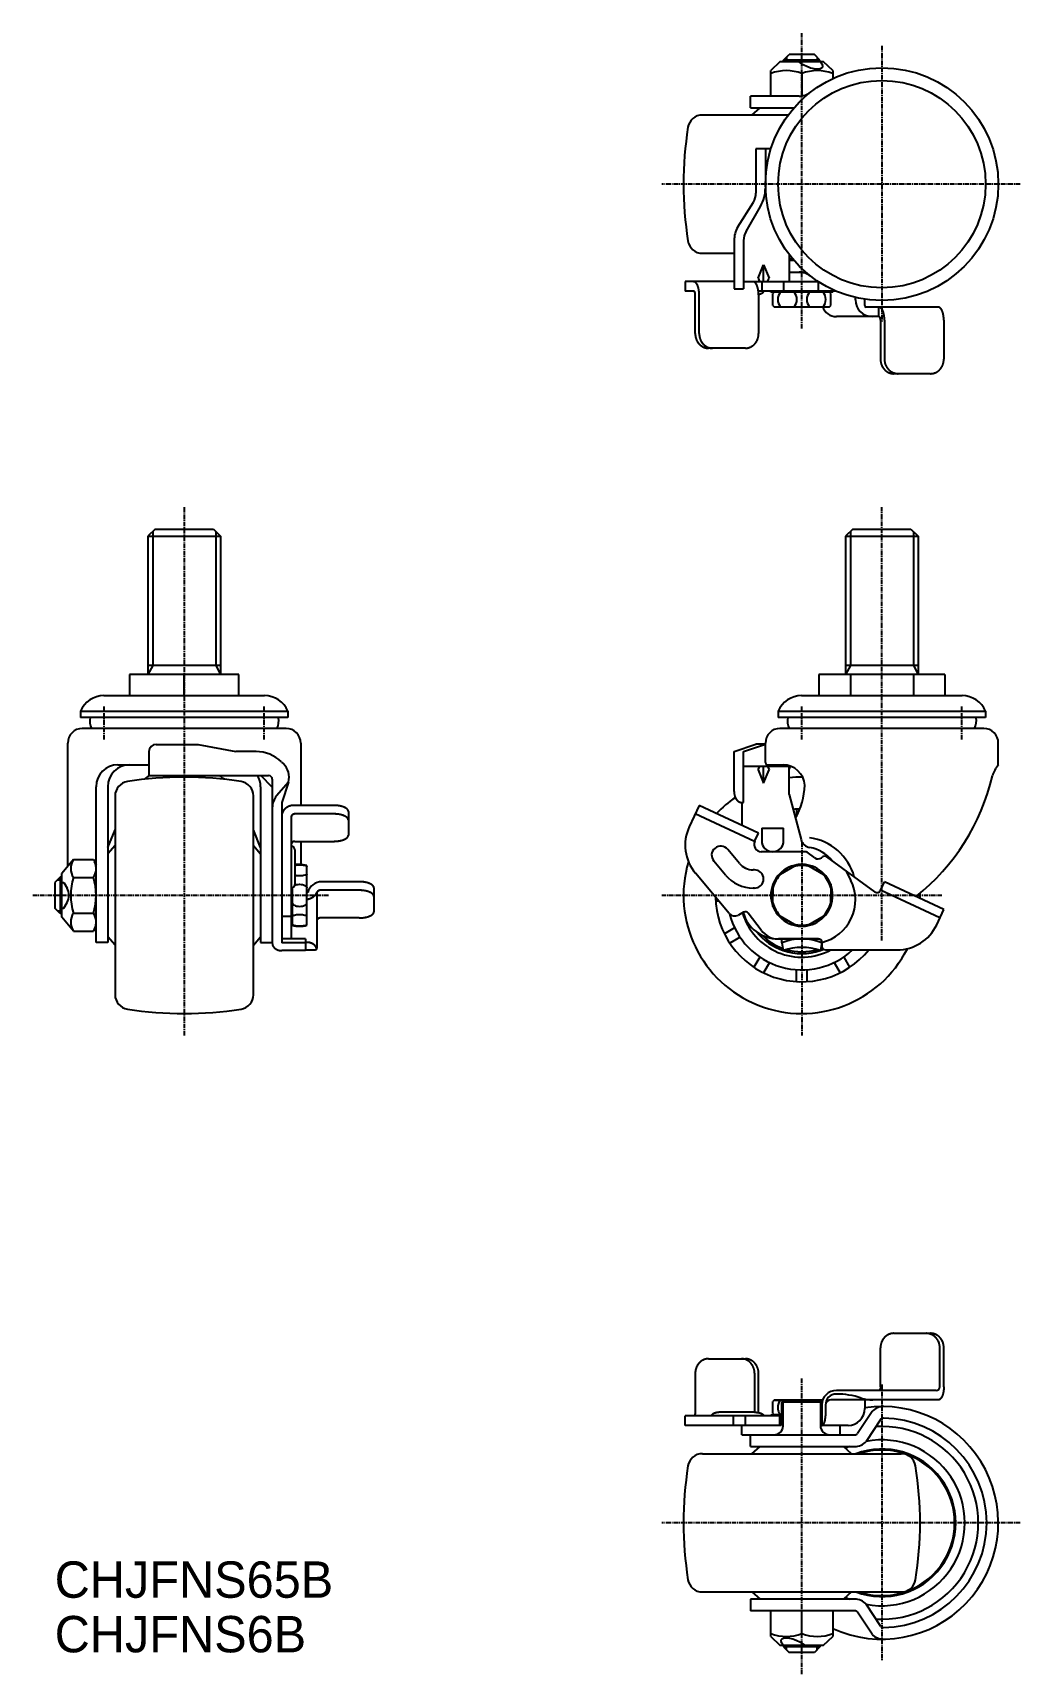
# Model space of a CAD drawing. Extents: x -3425 to -3153, y -902 to -450.
import ezdxf

# ---------------------------------------------------------------- set-up
doc = ezdxf.new("R2010")
doc.units = 0
doc.linetypes.add('CENTER', pattern=[2, 1.25, -0.25, 0.25, -0.25])
doc.layers.get('0').update_dxf_attribs({"linetype": 'CONTINUOUS'})
doc.layers.add('CENTER', color=1, linetype='CENTER')

msp = doc.modelspace()

# ---------------------------------------------------------------- texts
at = {"color": 7, "linetype": 'CONTINUOUS'}
for s, p in [('CHJFNS65B', (-3418.52, -880.59)), ('CHJFNS6B', (-3418.52, -895.59))]:
    msp.add_text(s, height=10, dxfattribs=at).set_placement(p)

# ---------------------------------------------------------------- linework, layer by layer
at = {"color": 7, "linetype": 'CONTINUOUS'}
for p, q in [((-3219.22, -458.39), (-3221.72, -460.79)), ((-3207.22, -458.39), (-3219.22, -458.39)), ((-3218.22, -457.89), (-3216.72, -456.39)), ((-3208.22, -457.89), (-3218.22, -457.89)), ((-3218.22, -458.39), (-3218.22, -457.89)), ((-3209.72, -456.39), (-3216.72, -456.39)), ((-3214.13, -458.39), (-3213.31, -458.89)), ((-3213.31, -458.89), (-3211.2, -459.79)), ((-3208.22, -457.89), (-3209.72, -456.39)), ((-3208.22, -458.39), (-3208.22, -457.89)), ((-3208.07, -458.39), (-3207.74, -458.89)), ((-3207.74, -458.89), (-3207.5, -459.32)), ((-3204.72, -460.79), (-3207.22, -458.39)), ((-3221.72, -467.79), (-3221.72, -460.79)), ((-3213.22, -461.55), (-3213.22, -467.79)), ((-3204.72, -460.79), (-3204.72, -462.98)), ((-3213.94, -467.79), (-3227.32, -467.79)), ((-3227.32, -470.99), (-3227.32, -467.79)), ((-3213.94, -467.79), (-3221.72, -467.79)), ((-3216.97, -472.99), (-3240.54, -472.99)), ((-3227.32, -470.99), (-3215.36, -470.99)), ((-3226.92, -472.99), (-3224.67, -470.99)), ((-3225.82, -482.29), (-3225.82, -494.45)), ((-3221.71, -482.29), (-3225.82, -482.29)), ((-3223.22, -482.29), (-3223.22, -493.11)), ((-3230.8, -503.72), (-3226.49, -496.95)), ((-3228.55, -505.02), (-3224.56, -498.11)), ((-3231.82, -507.52), (-3231.82, -520.79)), ((-3229.22, -507.52), (-3229.22, -520.79)), ((-3240.54, -510.99), (-3231.82, -510.99)), ((-3225.22, -517.79), (-3223.72, -514.14)), ((-3223.72, -518.79), (-3223.72, -514.14)), ((-3223.72, -514.14), (-3222.22, -517.79)), ((-3216.72, -511.32), (-3216.72, -518.79)), ((-3216.72, -512.49), (-3215.79, -512.49)), ((-3215.36, -512.99), (-3216.72, -512.99)), ((-3245.27, -518.79), (-3245.27, -521.39)), ((-3231.82, -518.79), (-3245.27, -518.79)), ((-3229.22, -518.79), (-3208.7, -518.79)), ((-3225.22, -517.79), (-3224.81, -518.79)), ((-3224.22, -518.79), (-3224.22, -521.39)), ((-3222.63, -518.79), (-3222.22, -517.79)), ((-3218.22, -518.79), (-3218.22, -521.39)), ((-3216.72, -516.19), (-3213.94, -516.19)), ((-3213.94, -516.19), (-3212.16, -516.19)), ((-3208.71, -518.79), (-3208.71, -521.39)), ((-3242.93, -521.39), (-3245.27, -521.39)), ((-3242.51, -533.09), (-3242.51, -522.39)), ((-3241.41, -533.09), (-3241.41, -522.39)), ((-3231.82, -520.79), (-3229.22, -520.79)), ((-3203.85, -521.39), (-3225.16, -521.39)), ((-3225.09, -522.39), (-3225.09, -533.09)), ((-3221.72, -521.69), (-3221.72, -521.39)), ((-3204.72, -521.69), (-3221.72, -521.69)), ((-3221.16, -525.32), (-3221.16, -522.06)), ((-3205.28, -525.32), (-3205.28, -522.06)), ((-3204.72, -521.69), (-3204.72, -521.39)), ((-3198.5, -523.79), (-3198.5, -523.15)), ((-3220.84, -525.69), (-3205.6, -525.69)), ((-3195.9, -525.39), (-3195.9, -523.65)), ((-3175.71, -525.79), (-3195.5, -525.79)), ((-3192.14, -525.79), (-3192.14, -528.39)), ((-3192.03, -528.39), (-3203.72, -528.39)), ((-3191.6, -529.39), (-3191.6, -540.09)), ((-3190.5, -529.39), (-3190.5, -540.09)), ((-3190.5, -529.39), (-3190.5, -540.09)), ((-3174.19, -529.39), (-3174.19, -540.09)), ((-3228.72, -537.09), (-3238.88, -537.09)), ((-3177.82, -544.09), (-3187.98, -544.09)), ((-3390.92, -586.79), (-3392.92, -588.79)), ((-3392.92, -588.79), (-3392.92, -626.79)), ((-3392.92, -588.79), (-3372.92, -588.79)), ((-3390.92, -586.79), (-3374.92, -586.79)), ((-3374.92, -586.79), (-3372.92, -588.79)), ((-3372.92, -588.79), (-3372.92, -626.79)), ((-3199.22, -586.79), (-3201.22, -588.79)), ((-3201.22, -588.79), (-3181.22, -588.79)), ((-3201.22, -588.79), (-3201.22, -626.79)), ((-3199.22, -586.79), (-3183.22, -586.79)), ((-3183.22, -586.79), (-3181.22, -588.79)), ((-3181.22, -588.79), (-3181.22, -626.79)), ((-3397.92, -626.79), (-3397.92, -632.59)), ((-3367.92, -626.79), (-3397.92, -626.79)), ((-3372.92, -624.29), (-3392.92, -624.29)), ((-3382.92, -632.59), (-3382.92, -626.79)), ((-3367.92, -632.59), (-3367.92, -626.79)), ((-3173.9, -626.79), (-3208.54, -626.79)), ((-3208.54, -626.79), (-3208.54, -632.59)), ((-3181.22, -624.29), (-3201.22, -624.29)), ((-3199.88, -626.79), (-3199.88, -632.59)), ((-3182.56, -626.79), (-3182.56, -632.59)), ((-3173.9, -626.79), (-3173.9, -632.59)), ((-3404.97, -632.59), (-3360.87, -632.59)), ((-3213.27, -632.59), (-3169.17, -632.59)), ((-3411.42, -636.87), (-3411.42, -638.59)), ((-3411.42, -636.87), (-3354.42, -636.87)), ((-3354.42, -638.59), (-3411.42, -638.59)), ((-3354.42, -636.87), (-3354.42, -638.59)), ((-3219.72, -636.87), (-3219.72, -638.59)), ((-3219.72, -636.87), (-3162.72, -636.87)), ((-3162.72, -638.59), (-3219.72, -638.59)), ((-3162.72, -636.87), (-3162.72, -638.59)), ((-3354.92, -641.63), (-3410.92, -641.63)), ((-3163.22, -641.63), (-3219.22, -641.63)), ((-3414.92, -679.56), (-3414.92, -645.63)), ((-3392.62, -647.98), (-3392.62, -654.59)), ((-3390.62, -645.99), (-3379.12, -645.99)), ((-3379.12, -645.99), (-3368.73, -647.99)), ((-3363.19, -647.99), (-3368.73, -647.99)), ((-3350.92, -645.63), (-3350.92, -662.76)), ((-3231.82, -647.98), (-3225.82, -645.98)), ((-3231.82, -658.98), (-3231.82, -647.98)), ((-3229.22, -647.98), (-3223.22, -645.98)), ((-3229.22, -661.98), (-3229.22, -647.98)), ((-3223.22, -645.98), (-3225.82, -645.98)), ((-3223.22, -650.98), (-3223.22, -645.63)), ((-3159.22, -651.63), (-3159.22, -645.63)), ((-3401.12, -651.63), (-3392.62, -651.63)), ((-3356.21, -650.84), (-3355.68, -651.36)), ((-3229.22, -651.98), (-3216.72, -651.98)), ((-3225.23, -653.03), (-3224.79, -651.98)), ((-3225.23, -653.03), (-3223.72, -656.63)), ((-3223.72, -656.63), (-3223.72, -651.98)), ((-3223.72, -656.63), (-3222.21, -653.03)), ((-3222.98, -651.63), (-3218.38, -651.63)), ((-3222.65, -651.98), (-3222.21, -653.03)), ((-3216.72, -659.79), (-3216.72, -651.98)), ((-3407.12, -700.49), (-3407.12, -657.63)), ((-3403.92, -657.63), (-3403.92, -700.49)), ((-3392.62, -654.59), (-3359.72, -654.59)), ((-3361.92, -657.63), (-3361.92, -700.49)), ((-3358.72, -657.72), (-3361.85, -654.59)), ((-3358.72, -655.59), (-3358.72, -700.65)), ((-3354.31, -656.34), (-3357.54, -660.18)), ((-3354.31, -656.34), (-3356.12, -661.98)), ((-3401.92, -660.17), (-3401.92, -714.81)), ((-3363.92, -714.81), (-3363.92, -660.17)), ((-3356.12, -661.98), (-3356.12, -700.54)), ((-3341.82, -662.76), (-3352.82, -662.76)), ((-3241.41, -662.76), (-3244.15, -668.63)), ((-3225.09, -670.37), (-3241.41, -662.76)), ((-3229.72, -661.98), (-3229.22, -661.98)), ((-3229.72, -661.98), (-3229.72, -668.21)), ((-3216.72, -659.79), (-3213.4, -672.16)), ((-3356.12, -665.75), (-3356.12, -699.49)), ((-3353.52, -666.02), (-3353.52, -699.49)), ((-3341.82, -665.12), (-3352.52, -665.12)), ((-3337.82, -664.45), (-3337.82, -670.96)), ((-3226.19, -672.72), (-3242.51, -665.12)), ((-3214.72, -663.79), (-3214.72, -665.81)), ((-3403.92, -674.32), (-3401.92, -669.53)), ((-3361.92, -674.32), (-3363.92, -669.53)), ((-3226.19, -672.72), (-3225.09, -670.37)), ((-3224.22, -668.99), (-3218.22, -668.99)), ((-3224.22, -668.99), (-3224.22, -672.49)), ((-3218.22, -672.49), (-3218.22, -668.99)), ((-3401.92, -673.79), (-3403.92, -676.04)), ((-3363.92, -673.79), (-3361.92, -676.04)), ((-3352.52, -672.65), (-3341.82, -672.65)), ((-3352.52, -674.99), (-3352.52, -684.49)), ((-3350.92, -672.65), (-3350.92, -679)), ((-3230.38, -678.71), (-3233.59, -674.88)), ((-3212.36, -675.49), (-3224.34, -675.49)), ((-3209.6, -677.21), (-3211.79, -675.67)), ((-3413.36, -677.68), (-3416.52, -681.49)), ((-3413.36, -677.68), (-3407.88, -677.68)), ((-3407.88, -677.68), (-3407.12, -678.99)), ((-3349.22, -695.69), (-3349.22, -679.29)), ((-3234.21, -681.92), (-3237.42, -678.1)), ((-3226.22, -680.49), (-3226.55, -680.49)), ((-3214.56, -679.1), (-3219.82, -682.13)), ((-3211.88, -679.1), (-3206.62, -682.13)), ((-3207.84, -677.18), (-3207.52, -676.93)), ((-3193.12, -686.53), (-3206.33, -676.92)), ((-3201.11, -680.72), (-3199.77, -683.38)), ((-3417.02, -682.49), (-3418.52, -683.99)), ((-3418.52, -683.99), (-3418.52, -690.99)), ((-3417.02, -682.49), (-3417.02, -692.49)), ((-3416.52, -682.49), (-3417.02, -682.49)), ((-3416.52, -693.49), (-3416.52, -681.49)), ((-3416.52, -683.99), (-3416.02, -683.99)), ((-3416.02, -683.99), (-3415.12, -685.49)), ((-3413.36, -682.58), (-3407.88, -682.58)), ((-3353.22, -685.45), (-3353.22, -695.69)), ((-3353.22, -695.99), (-3353.22, -685.45)), ((-3334.82, -683.74), (-3345.12, -683.74)), ((-3330.82, -685.43), (-3330.82, -692.01)), ((-3233.18, -692.49), (-3242.46, -681.42)), ((-3226.22, -685.49), (-3226.55, -685.49)), ((-3221.16, -684.46), (-3221.16, -687.49)), ((-3205.28, -684.46), (-3205.28, -687.49)), ((-3191.62, -686.14), (-3190.5, -683.74)), ((-3174.19, -691.35), (-3190.5, -683.74)), ((-3416.02, -690.99), (-3415.12, -689.49)), ((-3348.99, -686.72), (-3349.22, -686.72)), ((-3346.52, -687), (-3346.52, -702.09)), ((-3334.82, -686.1), (-3345.52, -686.1)), ((-3236.92, -688.99), (-3236.11, -688.99)), ((-3221.16, -690.53), (-3221.16, -687.49)), ((-3205.28, -690.53), (-3205.28, -687.49)), ((-3175.29, -693.7), (-3191.6, -686.1)), ((-3417.02, -692.49), (-3418.52, -690.99)), ((-3416.52, -692.49), (-3417.02, -692.49)), ((-3416.52, -690.99), (-3416.02, -690.99)), ((-3413.36, -697.31), (-3416.52, -693.49)), ((-3413.36, -692.4), (-3407.88, -692.4)), ((-3356.12, -693.2), (-3353.52, -693.2)), ((-3334.82, -693.7), (-3345.52, -693.7)), ((-3229.24, -692.12), (-3230.64, -692.93)), ((-3224.38, -697.1), (-3227.94, -692.39)), ((-3214.56, -695.89), (-3219.82, -692.85)), ((-3211.88, -695.89), (-3206.62, -692.85)), ((-3176.16, -695.56), (-3174.19, -691.35)), ((-3413.36, -697.31), (-3407.88, -697.31)), ((-3407.88, -697.31), (-3407.12, -695.99)), ((-3407.64, -696.89), (-3407.12, -697.09)), ((-3401.92, -701.19), (-3403.92, -698.94)), ((-3363.92, -701.19), (-3361.92, -698.94)), ((-3353.52, -695.99), (-3353.22, -695.99)), ((-3231.67, -696.42), (-3234.5, -698.04)), ((-3230.17, -699.01), (-3233, -700.64)), ((-3403.92, -700.49), (-3407.12, -700.49)), ((-3361.92, -700.49), (-3358.72, -700.49)), ((-3349.62, -699.49), (-3356.12, -699.49)), ((-3349.62, -700.54), (-3356.12, -700.54)), ((-3349.62, -702.7), (-3356.12, -702.7)), ((-3349.62, -699.49), (-3349.62, -702.7)), ((-3349.12, -700.43), (-3349.62, -700.43)), ((-3349.62, -702.49), (-3346.92, -702.49)), ((-3219.72, -699.49), (-3208.72, -699.49)), ((-3208.72, -699.49), (-3219.59, -699.49)), ((-3218.72, -700.54), (-3218.72, -699.49)), ((-3218.72, -700.54), (-3218.35, -702.7)), ((-3207.72, -700.54), (-3208.09, -702.7)), ((-3207.72, -700.16), (-3207.72, -701.42)), ((-3206.72, -702.49), (-3187.03, -702.49)), ((-3224.74, -704.45), (-3226.37, -707.27)), ((-3222.14, -705.95), (-3223.77, -708.77)), ((-3214.72, -711.19), (-3214.72, -707.94)), ((-3211.72, -711.19), (-3211.72, -707.94)), ((-3204.29, -705.95), (-3202.67, -708.77)), ((-3201.7, -704.45), (-3200.07, -707.27)), ((-3191.6, -822.59), (-3191.6, -811.89)), ((-3187.98, -807.89), (-3177.82, -807.89)), ((-3175.29, -822.59), (-3175.29, -811.89)), ((-3175.29, -822.59), (-3175.29, -811.89)), ((-3174.19, -822.59), (-3174.19, -811.89)), ((-3238.88, -814.89), (-3228.72, -814.89)), ((-3242.51, -818.89), (-3242.51, -829.59)), ((-3226.19, -818.89), (-3226.19, -829.59)), ((-3225.09, -829.7), (-3225.09, -818.89)), ((-3176.29, -823.59), (-3203.72, -823.59)), ((-3226.22, -829.59), (-3235.5, -829.59)), ((-3221.16, -829.92), (-3221.16, -826.66)), ((-3207.5, -826.29), (-3220.84, -826.29)), ((-3220.84, -826.29), (-3207.5, -826.29)), ((-3218.72, -826.69), (-3207.72, -826.69)), ((-3218.72, -833.19), (-3218.72, -826.69)), ((-3218.35, -833.29), (-3218.35, -826.69)), ((-3208.09, -826.69), (-3208.09, -833.29)), ((-3207.72, -826.69), (-3207.72, -833.19)), ((-3206.72, -827.59), (-3206.72, -830.59)), ((-3175.71, -826.19), (-3205.22, -826.19)), ((-3193.9, -829.39), (-3197.92, -835.46)), ((-3195.9, -826.59), (-3195.9, -828.59)), ((-3245.27, -833.19), (-3245.27, -830.59)), ((-3218.72, -830.59), (-3245.27, -830.59)), ((-3218.86, -833.19), (-3245.27, -833.19)), ((-3231.99, -833.19), (-3231.99, -830.59)), ((-3229.72, -835.79), (-3229.72, -833.19)), ((-3228.74, -830.59), (-3228.74, -833.19)), ((-3221.72, -830.59), (-3221.72, -830.29)), ((-3221.72, -830.29), (-3218.72, -830.29)), ((-3218.72, -830.29), (-3221.16, -830.29)), ((-3219.32, -830.59), (-3219.32, -833.19)), ((-3200.5, -833.19), (-3207.72, -833.19)), ((-3202.72, -833.19), (-3207.72, -833.19)), ((-3202.72, -835.79), (-3202.72, -833.19)), ((-3191.52, -831.53), (-3195.54, -837.6)), ((-3229.72, -835.79), (-3198.66, -835.79)), ((-3227.32, -838.99), (-3227.32, -835.79)), ((-3227.32, -838.99), (-3198.66, -838.99)), ((-3226.92, -840.99), (-3224.67, -838.99)), ((-3199.52, -840.99), (-3201.77, -838.99)), ((-3240.54, -840.99), (-3185.9, -840.99)), ((-3240.54, -878.99), (-3185.9, -878.99)), ((-3226.92, -878.99), (-3224.67, -880.99)), ((-3199.52, -878.99), (-3201.77, -880.99)), ((-3227.32, -880.99), (-3227.32, -884.19)), ((-3198.66, -880.99), (-3227.32, -880.99)), ((-3198.66, -884.19), (-3227.32, -884.19)), ((-3221.72, -891.19), (-3221.72, -884.19)), ((-3213.22, -890.43), (-3213.22, -884.19)), ((-3204.72, -884.19), (-3204.72, -891.19)), ((-3191.52, -888.46), (-3195.54, -882.39)), ((-3193.9, -890.59), (-3197.92, -884.52)), ((-3221.72, -891.19), (-3219.22, -893.59)), ((-3218.7, -893.09), (-3218.93, -892.66)), ((-3218.37, -893.59), (-3218.7, -893.09)), ((-3213.12, -893.09), (-3215.24, -892.19)), ((-3212.31, -893.59), (-3213.12, -893.09)), ((-3207.22, -893.59), (-3204.72, -891.19)), ((-3219.22, -893.59), (-3207.22, -893.59)), ((-3218.22, -893.59), (-3218.22, -894.09)), ((-3218.22, -894.09), (-3216.72, -895.59)), ((-3208.22, -894.09), (-3218.22, -894.09)), ((-3209.72, -895.59), (-3216.72, -895.59)), ((-3208.22, -894.09), (-3209.72, -895.59)), ((-3208.22, -893.59), (-3208.22, -894.09))]:
    msp.add_line(p, q, dxfattribs=at)
at = {"color": 3, "linetype": 'CONTINUOUS'}
for p, q in [((-3217.47, -457.14), (-3217.47, -458.39)), ((-3208.97, -457.14), (-3208.97, -458.39)), ((-3391.57, -587.44), (-3391.57, -624.29)), ((-3374.27, -587.44), (-3374.27, -624.29)), ((-3199.86, -587.44), (-3199.86, -624.29)), ((-3182.57, -587.44), (-3182.57, -624.29)), ((-3391.57, -624.29), (-3392.92, -626.79)), ((-3374.27, -624.29), (-3372.92, -626.79)), ((-3199.86, -624.29), (-3201.22, -626.79)), ((-3182.57, -624.29), (-3181.22, -626.79)), ((-3417.77, -683.24), (-3416.52, -683.24)), ((-3417.77, -691.74), (-3416.52, -691.74)), ((-3217.47, -894.84), (-3217.47, -893.59)), ((-3208.97, -894.84), (-3208.97, -893.59))]:
    msp.add_line(p, q, dxfattribs=at)
at = {"color": 7, "linetype": 'CONTINUOUS'}
for points in [[(-3352.52, -679.22, -0.028148), (-3352.04, -679.14, -0.025435), (-3351.22, -679.1, -0.025435), (-3350.4, -679.14, -0.034987), (-3349.81, -679.24, -0.0739), (-3349.3, -679.45, -0.264449), (-3349.22, -679.59)], [(-3352.54, -684.7, -0.054071), (-3352.03, -684.54, -0.050387), (-3351.22, -684.46, -0.050387), (-3350.41, -684.54, -0.064221), (-3349.81, -684.75, -0.103862), (-3349.34, -685.11, -0.176531), (-3349.22, -685.44)], [(-3349.22, -681.64, -0.264449), (-3349.3, -681.78, -0.0739), (-3349.81, -681.99, -0.034987), (-3350.4, -682.09, -0.025435), (-3351.22, -682.13, -0.025435), (-3352.04, -682.09, -0.028148), (-3352.52, -682.01, -0.028148)], [(-3353.22, -689.54, 0.176531), (-3353.1, -689.87, 0.103862), (-3352.63, -690.24, 0.064221), (-3352.03, -690.44, 0.050387), (-3351.22, -690.53, 0.050387), (-3350.41, -690.44, 0.064221), (-3349.81, -690.24, 0.103862), (-3349.34, -689.87, 0.176531), (-3349.22, -689.54, 0.176531)], [(-3349.22, -693.34, 0.264449), (-3349.3, -693.2, 0.0739), (-3349.81, -693, 0.034987), (-3350.4, -692.89, 0.025435), (-3351.22, -692.85, 0.025435), (-3352.04, -692.89, 0.034987), (-3352.63, -693, 0.0739), (-3353.14, -693.2, 0.264449), (-3353.22, -693.34, 0.264449)], [(-3353.22, -695.39, 0.264449), (-3353.14, -695.53, 0.0739), (-3352.63, -695.74, 0.034987), (-3352.04, -695.84, 0.025435), (-3351.22, -695.89, 0.025435), (-3350.4, -695.84, 0.034987), (-3349.81, -695.74, 0.0739), (-3349.3, -695.53, 0.264449), (-3349.22, -695.39, 0.264449)], [(-3218.81, -826.29, 0.176531), (-3219.15, -826.41, 0.103862), (-3219.51, -826.88, 0.064221), (-3219.72, -827.48, 0.050387), (-3219.8, -828.29, 0.050387), (-3219.72, -829.1, 0.064221), (-3219.51, -829.71, 0.103862), (-3219.15, -830.17, 0.176531), (-3218.81, -830.29, 0.176531)], [(-3215.56, -826.29, -0.176531), (-3215.23, -826.41, -0.065996), (-3214.97, -826.69, -0.065996)], [(-3210.87, -826.29, 0.176531), (-3211.21, -826.41, 0.065996), (-3211.46, -826.69, 0.065996)], [(-3207.62, -826.29, -0.056601), (-3207.51, -826.31, -0.056601)]]:
    msp.add_lwpolyline(points, format="xyb", dxfattribs=at)
for points in [[(-3241.41, -522.39, 0), (-3241.41, -522.35, 0), (-3241.41, -522.3, 0), (-3241.41, -522.26, 0), (-3241.41, -522.22, 0), (-3241.41, -522.17, 0), (-3241.41, -522.13, 0), (-3241.41, -522.08, 0), (-3241.41, -522.04, 0), (-3241.42, -521.99, 0), (-3241.42, -521.95, 0), (-3241.42, -521.91, 0), (-3241.42, -521.86, 0), (-3241.43, -521.82, 0), (-3241.43, -521.78, 0), (-3241.43, -521.73, 0), (-3241.44, -521.69, 0), (-3241.44, -521.65, 0), (-3241.44, -521.6, 0), (-3241.45, -521.56, 0), (-3241.45, -521.52, 0), (-3241.46, -521.47, 0), (-3241.46, -521.43, 0), (-3241.47, -521.39, 0), (-3241.47, -521.35, 0), (-3241.48, -521.3, 0), (-3241.48, -521.26, 0), (-3241.49, -521.22, 0), (-3241.5, -521.18, 0), (-3241.5, -521.14, 0), (-3241.51, -521.1, 0), (-3241.52, -521.05, 0), (-3241.52, -521.01, 0), (-3241.53, -520.97, 0), (-3241.54, -520.93, 0), (-3241.55, -520.89, 0), (-3241.55, -520.85, 0), (-3241.56, -520.81, 0), (-3241.57, -520.77, 0), (-3241.58, -520.73, 0), (-3241.59, -520.7, 0), (-3241.6, -520.66, 0), (-3241.61, -520.62, 0), (-3241.61, -520.58, 0), (-3241.62, -520.54, 0), (-3241.63, -520.5, 0), (-3241.64, -520.47, 0), (-3241.65, -520.43, 0), (-3241.66, -520.39, 0), (-3241.67, -520.35, 0), (-3241.69, -520.32, 0), (-3241.7, -520.28, 0), (-3241.71, -520.25, 0), (-3241.72, -520.21, 0), (-3241.73, -520.18, 0), (-3241.74, -520.14, 0), (-3241.75, -520.11, 0), (-3241.76, -520.07, 0), (-3241.78, -520.04, 0), (-3241.79, -520.01, 0), (-3241.8, -519.97, 0), (-3241.81, -519.94, 0), (-3241.83, -519.91, 0), (-3241.84, -519.88, 0), (-3241.85, -519.85, 0), (-3241.87, -519.82, 0), (-3241.88, -519.78, 0), (-3241.89, -519.75, 0), (-3241.91, -519.73, 0), (-3241.92, -519.7, 0), (-3241.94, -519.67, 0), (-3241.95, -519.64, 0), (-3241.96, -519.61, 0), (-3241.98, -519.58, 0), (-3241.99, -519.55, 0), (-3242.01, -519.53, 0), (-3242.02, -519.5, 0), (-3242.04, -519.47, 0), (-3242.05, -519.45, 0), (-3242.07, -519.42, 0), (-3242.08, -519.4, 0), (-3242.1, -519.37, 0), (-3242.12, -519.35, 0), (-3242.13, -519.33, 0), (-3242.15, -519.3, 0), (-3242.16, -519.28, 0), (-3242.18, -519.26, 0), (-3242.2, -519.24, 0), (-3242.21, -519.22, 0), (-3242.23, -519.2, 0), (-3242.24, -519.18, 0), (-3242.26, -519.16, 0), (-3242.28, -519.14, 0), (-3242.3, -519.12, 0), (-3242.31, -519.1, 0), (-3242.33, -519.08, 0), (-3242.35, -519.07, 0), (-3242.36, -519.05, 0), (-3242.38, -519.03, 0), (-3242.4, -519.02, 0), (-3242.42, -519, 0), (-3242.43, -518.99, 0), (-3242.45, -518.97, 0), (-3242.47, -518.96, 0), (-3242.49, -518.95, 0), (-3242.51, -518.93, 0), (-3242.52, -518.92, 0), (-3242.54, -518.91, 0), (-3242.56, -518.9, 0), (-3242.58, -518.89, 0), (-3242.6, -518.88, 0), (-3242.61, -518.87, 0), (-3242.63, -518.86, 0), (-3242.65, -518.85, 0), (-3242.67, -518.85, 0), (-3242.69, -518.84, 0), (-3242.71, -518.83, 0), (-3242.72, -518.83, 0), (-3242.74, -518.82, 0), (-3242.76, -518.81, 0), (-3242.78, -518.81, 0), (-3242.8, -518.8, 0), (-3242.82, -518.8, 0), (-3242.84, -518.8, 0), (-3242.85, -518.8, 0), (-3242.87, -518.79, 0), (-3242.89, -518.79, 0), (-3242.91, -518.79, 0), (-3242.93, -518.79, 0)], [(-3225.09, -522.39, 0), (-3225.09, -522.35, 0), (-3225.09, -522.3, 0), (-3225.1, -522.26, 0), (-3225.1, -522.22, 0), (-3225.1, -522.17, 0), (-3225.1, -522.13, 0), (-3225.1, -522.08, 0), (-3225.1, -522.04, 0), (-3225.1, -521.99, 0), (-3225.11, -521.95, 0), (-3225.11, -521.91, 0), (-3225.11, -521.86, 0), (-3225.11, -521.82, 0), (-3225.12, -521.78, 0), (-3225.12, -521.73, 0), (-3225.12, -521.69, 0), (-3225.13, -521.65, 0), (-3225.13, -521.6, 0), (-3225.14, -521.56, 0), (-3225.14, -521.52, 0), (-3225.14, -521.47, 0), (-3225.15, -521.43, 0), (-3225.15, -521.39, 0), (-3225.16, -521.35, 0), (-3225.17, -521.3, 0), (-3225.17, -521.26, 0), (-3225.18, -521.22, 0), (-3225.18, -521.18, 0), (-3225.19, -521.14, 0), (-3225.2, -521.1, 0), (-3225.2, -521.05, 0), (-3225.21, -521.01, 0), (-3225.22, -520.97, 0), (-3225.22, -520.93, 0), (-3225.23, -520.89, 0), (-3225.24, -520.85, 0), (-3225.25, -520.81, 0), (-3225.26, -520.77, 0), (-3225.26, -520.73, 0), (-3225.27, -520.7, 0), (-3225.28, -520.66, 0), (-3225.29, -520.62, 0), (-3225.3, -520.58, 0), (-3225.31, -520.54, 0), (-3225.32, -520.5, 0), (-3225.33, -520.47, 0), (-3225.34, -520.43, 0), (-3225.35, -520.39, 0), (-3225.36, -520.35, 0), (-3225.37, -520.32, 0), (-3225.38, -520.28, 0), (-3225.39, -520.25, 0), (-3225.4, -520.21, 0), (-3225.42, -520.18, 0), (-3225.43, -520.14, 0), (-3225.44, -520.11, 0), (-3225.45, -520.07, 0), (-3225.46, -520.04, 0), (-3225.48, -520.01, 0), (-3225.49, -519.97, 0), (-3225.5, -519.94, 0), (-3225.51, -519.91, 0), (-3225.53, -519.88, 0), (-3225.54, -519.85, 0), (-3225.55, -519.82, 0), (-3225.57, -519.78, 0), (-3225.58, -519.75, 0), (-3225.59, -519.73, 0), (-3225.61, -519.7, 0), (-3225.62, -519.67, 0), (-3225.64, -519.64, 0), (-3225.65, -519.61, 0), (-3225.66, -519.58, 0), (-3225.68, -519.55, 0), (-3225.69, -519.53, 0), (-3225.71, -519.5, 0), (-3225.72, -519.47, 0), (-3225.74, -519.45, 0), (-3225.75, -519.42, 0), (-3225.77, -519.4, 0), (-3225.79, -519.37, 0), (-3225.8, -519.35, 0), (-3225.82, -519.33, 0), (-3225.83, -519.3, 0), (-3225.85, -519.28, 0), (-3225.87, -519.26, 0), (-3225.88, -519.24, 0), (-3225.9, -519.22, 0), (-3225.91, -519.2, 0), (-3225.93, -519.18, 0), (-3225.95, -519.16, 0), (-3225.96, -519.14, 0), (-3225.98, -519.12, 0), (-3226, -519.1, 0), (-3226.02, -519.08, 0), (-3226.03, -519.07, 0), (-3226.05, -519.05, 0), (-3226.07, -519.03, 0), (-3226.09, -519.02, 0), (-3226.1, -519, 0), (-3226.12, -518.99, 0), (-3226.14, -518.97, 0), (-3226.16, -518.96, 0), (-3226.17, -518.95, 0), (-3226.19, -518.93, 0), (-3226.21, -518.92, 0), (-3226.23, -518.91, 0), (-3226.25, -518.9, 0), (-3226.26, -518.89, 0), (-3226.28, -518.88, 0), (-3226.3, -518.87, 0), (-3226.32, -518.86, 0), (-3226.34, -518.85, 0), (-3226.36, -518.85, 0), (-3226.37, -518.84, 0), (-3226.39, -518.83, 0), (-3226.41, -518.83, 0), (-3226.43, -518.82, 0), (-3226.45, -518.81, 0), (-3226.47, -518.81, 0), (-3226.48, -518.8, 0), (-3226.5, -518.8, 0), (-3226.52, -518.8, 0), (-3226.54, -518.8, 0), (-3226.56, -518.79, 0), (-3226.58, -518.79, 0), (-3226.6, -518.79, 0), (-3226.62, -518.79, 0)], [(-3242.51, -522.39, 0), (-3242.51, -522.38, 0), (-3242.51, -522.37, 0), (-3242.51, -522.36, 0), (-3242.51, -522.34, 0), (-3242.51, -522.33, 0), (-3242.51, -522.32, 0), (-3242.51, -522.31, 0), (-3242.51, -522.29, 0), (-3242.51, -522.28, 0), (-3242.51, -522.27, 0), (-3242.51, -522.26, 0), (-3242.51, -522.25, 0), (-3242.51, -522.23, 0), (-3242.51, -522.22, 0), (-3242.51, -522.21, 0), (-3242.51, -522.2, 0), (-3242.52, -522.18, 0), (-3242.52, -522.17, 0), (-3242.52, -522.16, 0), (-3242.52, -522.15, 0), (-3242.52, -522.14, 0), (-3242.52, -522.12, 0), (-3242.52, -522.11, 0), (-3242.52, -522.1, 0), (-3242.53, -522.09, 0), (-3242.53, -522.08, 0), (-3242.53, -522.07, 0), (-3242.53, -522.05, 0), (-3242.53, -522.04, 0), (-3242.53, -522.03, 0), (-3242.54, -522.02, 0), (-3242.54, -522.01, 0), (-3242.54, -522, 0), (-3242.54, -521.99, 0), (-3242.54, -521.98, 0), (-3242.55, -521.96, 0), (-3242.55, -521.95, 0), (-3242.55, -521.94, 0), (-3242.55, -521.93, 0), (-3242.56, -521.92, 0), (-3242.56, -521.91, 0), (-3242.56, -521.9, 0), (-3242.56, -521.89, 0), (-3242.57, -521.88, 0), (-3242.57, -521.87, 0), (-3242.57, -521.86, 0), (-3242.57, -521.85, 0), (-3242.58, -521.84, 0), (-3242.58, -521.83, 0), (-3242.58, -521.82, 0), (-3242.59, -521.81, 0), (-3242.59, -521.8, 0), (-3242.59, -521.79, 0), (-3242.6, -521.78, 0), (-3242.6, -521.77, 0), (-3242.6, -521.76, 0), (-3242.61, -521.75, 0), (-3242.61, -521.74, 0), (-3242.61, -521.73, 0), (-3242.62, -521.72, 0), (-3242.62, -521.71, 0), (-3242.62, -521.7, 0), (-3242.63, -521.69, 0), (-3242.63, -521.68, 0), (-3242.63, -521.68, 0), (-3242.64, -521.67, 0), (-3242.64, -521.66, 0), (-3242.65, -521.65, 0), (-3242.65, -521.64, 0), (-3242.65, -521.63, 0), (-3242.66, -521.63, 0), (-3242.66, -521.62, 0), (-3242.66, -521.61, 0), (-3242.67, -521.6, 0), (-3242.67, -521.6, 0), (-3242.68, -521.59, 0), (-3242.68, -521.58, 0), (-3242.69, -521.57, 0), (-3242.69, -521.57, 0), (-3242.69, -521.56, 0), (-3242.7, -521.55, 0), (-3242.7, -521.55, 0), (-3242.71, -521.54, 0), (-3242.71, -521.53, 0), (-3242.72, -521.53, 0), (-3242.72, -521.52, 0), (-3242.73, -521.52, 0), (-3242.73, -521.51, 0), (-3242.73, -521.5, 0), (-3242.74, -521.5, 0), (-3242.74, -521.49, 0), (-3242.75, -521.49, 0), (-3242.75, -521.48, 0), (-3242.76, -521.48, 0), (-3242.76, -521.47, 0), (-3242.77, -521.47, 0), (-3242.77, -521.46, 0), (-3242.78, -521.46, 0), (-3242.78, -521.46, 0), (-3242.79, -521.45, 0), (-3242.79, -521.45, 0), (-3242.8, -521.44, 0), (-3242.8, -521.44, 0), (-3242.81, -521.43, 0), (-3242.81, -521.43, 0), (-3242.82, -521.43, 0), (-3242.82, -521.42, 0), (-3242.83, -521.42, 0), (-3242.83, -521.42, 0), (-3242.84, -521.42, 0), (-3242.84, -521.41, 0), (-3242.85, -521.41, 0), (-3242.85, -521.41, 0), (-3242.86, -521.41, 0), (-3242.86, -521.4, 0), (-3242.87, -521.4, 0), (-3242.87, -521.4, 0), (-3242.88, -521.4, 0), (-3242.88, -521.4, 0), (-3242.89, -521.4, 0), (-3242.89, -521.4, 0), (-3242.9, -521.39, 0), (-3242.9, -521.39, 0), (-3242.91, -521.39, 0), (-3242.91, -521.39, 0), (-3242.92, -521.39, 0), (-3242.92, -521.39, 0), (-3242.93, -521.39, 0)], [(-3225.09, -522.28, 0), (-3225.08, -522.28, 0), (-3225.06, -522.28, 0), (-3225.04, -522.27, 0), (-3225.02, -522.27, 0), (-3225, -522.26, 0), (-3224.98, -522.26, 0), (-3224.96, -522.26, 0), (-3224.94, -522.25, 0), (-3224.92, -522.25, 0), (-3224.91, -522.24, 0), (-3224.89, -522.24, 0), (-3224.87, -522.23, 0), (-3224.85, -522.23, 0), (-3224.83, -522.23, 0), (-3224.82, -522.22, 0), (-3224.8, -522.22, 0), (-3224.78, -522.21, 0), (-3224.76, -522.21, 0), (-3224.75, -522.2, 0), (-3224.73, -522.2, 0), (-3224.71, -522.19, 0), (-3224.69, -522.18, 0), (-3224.68, -522.18, 0), (-3224.66, -522.17, 0), (-3224.64, -522.17, 0), (-3224.63, -522.16, 0), (-3224.61, -522.16, 0), (-3224.59, -522.15, 0), (-3224.58, -522.15, 0), (-3224.56, -522.14, 0), (-3224.54, -522.13, 0), (-3224.53, -522.13, 0), (-3224.51, -522.12, 0), (-3224.5, -522.12, 0), (-3224.48, -522.11, 0), (-3224.47, -522.1, 0), (-3224.45, -522.1, 0), (-3224.44, -522.09, 0), (-3224.42, -522.09, 0), (-3224.41, -522.08, 0), (-3224.39, -522.07, 0), (-3224.38, -522.07, 0), (-3224.36, -522.06, 0), (-3224.35, -522.05, 0), (-3224.33, -522.05, 0), (-3224.32, -522.04, 0), (-3224.3, -522.04, 0), (-3224.29, -522.03, 0), (-3224.28, -522.02, 0), (-3224.26, -522.01, 0), (-3224.25, -522.01, 0), (-3224.24, -522, 0), (-3224.22, -521.99, 0), (-3224.21, -521.99, 0), (-3224.2, -521.98, 0), (-3224.19, -521.97, 0), (-3224.17, -521.97, 0), (-3224.16, -521.96, 0), (-3224.15, -521.95, 0), (-3224.14, -521.95, 0), (-3224.12, -521.94, 0), (-3224.11, -521.93, 0), (-3224.1, -521.92, 0), (-3224.09, -521.92, 0), (-3224.08, -521.91, 0), (-3224.07, -521.9, 0), (-3224.06, -521.89, 0), (-3224.05, -521.89, 0), (-3224.04, -521.88, 0), (-3224.02, -521.87, 0), (-3224.01, -521.86, 0), (-3224, -521.86, 0), (-3223.99, -521.85, 0), (-3223.98, -521.84, 0), (-3223.98, -521.83, 0), (-3223.97, -521.83, 0), (-3223.96, -521.82, 0), (-3223.95, -521.81, 0), (-3223.94, -521.8, 0), (-3223.93, -521.79, 0), (-3223.92, -521.79, 0), (-3223.91, -521.78, 0), (-3223.9, -521.77, 0), (-3223.9, -521.76, 0), (-3223.89, -521.75, 0), (-3223.88, -521.75, 0), (-3223.87, -521.74, 0), (-3223.87, -521.73, 0), (-3223.86, -521.72, 0), (-3223.85, -521.71, 0), (-3223.84, -521.71, 0), (-3223.84, -521.7, 0), (-3223.83, -521.69, 0), (-3223.82, -521.68, 0), (-3223.82, -521.67, 0), (-3223.81, -521.66, 0), (-3223.81, -521.66, 0), (-3223.8, -521.65, 0), (-3223.8, -521.64, 0), (-3223.79, -521.63, 0), (-3223.79, -521.62, 0), (-3223.78, -521.61, 0), (-3223.78, -521.61, 0), (-3223.77, -521.6, 0), (-3223.77, -521.59, 0), (-3223.76, -521.58, 0), (-3223.76, -521.57, 0), (-3223.76, -521.56, 0), (-3223.75, -521.55, 0), (-3223.75, -521.55, 0), (-3223.74, -521.54, 0), (-3223.74, -521.53, 0), (-3223.74, -521.52, 0), (-3223.74, -521.51, 0), (-3223.73, -521.5, 0), (-3223.73, -521.49, 0), (-3223.73, -521.49, 0), (-3223.73, -521.48, 0), (-3223.73, -521.47, 0), (-3223.72, -521.46, 0), (-3223.72, -521.45, 0), (-3223.72, -521.44, 0), (-3223.72, -521.43, 0), (-3223.72, -521.43, 0), (-3223.72, -521.42, 0), (-3223.72, -521.41, 0), (-3223.72, -521.4, 0), (-3223.72, -521.39, 0)], [(-3190.5, -529.39, 0), (-3190.5, -529.35, 0), (-3190.5, -529.3, 0), (-3190.51, -529.26, 0), (-3190.51, -529.22, 0), (-3190.51, -529.17, 0), (-3190.51, -529.13, 0), (-3190.51, -529.08, 0), (-3190.51, -529.04, 0), (-3190.51, -529, 0), (-3190.52, -528.95, 0), (-3190.52, -528.91, 0), (-3190.52, -528.86, 0), (-3190.52, -528.82, 0), (-3190.53, -528.78, 0), (-3190.53, -528.73, 0), (-3190.53, -528.69, 0), (-3190.54, -528.65, 0), (-3190.54, -528.6, 0), (-3190.55, -528.56, 0), (-3190.55, -528.52, 0), (-3190.55, -528.47, 0), (-3190.56, -528.43, 0), (-3190.56, -528.39, 0), (-3190.57, -528.35, 0), (-3190.58, -528.3, 0), (-3190.58, -528.26, 0), (-3190.59, -528.22, 0), (-3190.59, -528.18, 0), (-3190.6, -528.14, 0), (-3190.61, -528.1, 0), (-3190.61, -528.05, 0), (-3190.62, -528.01, 0), (-3190.63, -527.97, 0), (-3190.63, -527.93, 0), (-3190.64, -527.89, 0), (-3190.65, -527.85, 0), (-3190.66, -527.81, 0), (-3190.67, -527.77, 0), (-3190.68, -527.73, 0), (-3190.68, -527.7, 0), (-3190.69, -527.66, 0), (-3190.7, -527.62, 0), (-3190.71, -527.58, 0), (-3190.72, -527.54, 0), (-3190.73, -527.5, 0), (-3190.74, -527.47, 0), (-3190.75, -527.43, 0), (-3190.76, -527.39, 0), (-3190.77, -527.36, 0), (-3190.78, -527.32, 0), (-3190.79, -527.28, 0), (-3190.8, -527.25, 0), (-3190.81, -527.21, 0), (-3190.83, -527.18, 0), (-3190.84, -527.14, 0), (-3190.85, -527.11, 0), (-3190.86, -527.07, 0), (-3190.87, -527.04, 0), (-3190.89, -527.01, 0), (-3190.9, -526.97, 0), (-3190.91, -526.94, 0), (-3190.92, -526.91, 0), (-3190.94, -526.88, 0), (-3190.95, -526.85, 0), (-3190.96, -526.82, 0), (-3190.98, -526.78, 0), (-3190.99, -526.75, 0), (-3191, -526.73, 0), (-3191.02, -526.7, 0), (-3191.03, -526.67, 0), (-3191.05, -526.64, 0), (-3191.06, -526.61, 0), (-3191.07, -526.58, 0), (-3191.09, -526.55, 0), (-3191.1, -526.53, 0), (-3191.12, -526.5, 0), (-3191.13, -526.47, 0), (-3191.15, -526.45, 0), (-3191.16, -526.42, 0), (-3191.18, -526.4, 0), (-3191.2, -526.37, 0), (-3191.21, -526.35, 0), (-3191.23, -526.33, 0), (-3191.24, -526.3, 0), (-3191.26, -526.28, 0), (-3191.28, -526.26, 0), (-3191.29, -526.24, 0), (-3191.31, -526.22, 0), (-3191.32, -526.2, 0), (-3191.34, -526.18, 0), (-3191.36, -526.16, 0), (-3191.38, -526.14, 0), (-3191.39, -526.12, 0), (-3191.41, -526.1, 0), (-3191.43, -526.08, 0), (-3191.44, -526.07, 0), (-3191.46, -526.05, 0), (-3191.48, -526.03, 0), (-3191.5, -526.02, 0), (-3191.51, -526, 0), (-3191.53, -525.99, 0), (-3191.55, -525.97, 0), (-3191.57, -525.96, 0), (-3191.58, -525.95, 0), (-3191.6, -525.93, 0), (-3191.62, -525.92, 0), (-3191.64, -525.91, 0), (-3191.66, -525.9, 0), (-3191.67, -525.89, 0), (-3191.69, -525.88, 0), (-3191.71, -525.87, 0), (-3191.73, -525.86, 0), (-3191.75, -525.85, 0), (-3191.77, -525.85, 0), (-3191.78, -525.84, 0), (-3191.8, -525.83, 0), (-3191.82, -525.83, 0), (-3191.84, -525.82, 0), (-3191.86, -525.81, 0), (-3191.88, -525.81, 0), (-3191.89, -525.8, 0), (-3191.91, -525.8, 0), (-3191.93, -525.8, 0), (-3191.95, -525.8, 0), (-3191.97, -525.79, 0), (-3191.99, -525.79, 0), (-3192.01, -525.79, 0), (-3192.03, -525.79, 0)], [(-3174.19, -529.39, 0), (-3174.19, -529.35, 0), (-3174.19, -529.3, 0), (-3174.19, -529.26, 0), (-3174.19, -529.22, 0), (-3174.19, -529.17, 0), (-3174.19, -529.13, 0), (-3174.2, -529.08, 0), (-3174.2, -529.04, 0), (-3174.2, -529, 0), (-3174.2, -528.95, 0), (-3174.2, -528.91, 0), (-3174.21, -528.86, 0), (-3174.21, -528.82, 0), (-3174.21, -528.78, 0), (-3174.22, -528.73, 0), (-3174.22, -528.69, 0), (-3174.22, -528.65, 0), (-3174.23, -528.6, 0), (-3174.23, -528.56, 0), (-3174.24, -528.52, 0), (-3174.24, -528.47, 0), (-3174.25, -528.43, 0), (-3174.25, -528.39, 0), (-3174.26, -528.35, 0), (-3174.26, -528.3, 0), (-3174.27, -528.26, 0), (-3174.27, -528.22, 0), (-3174.28, -528.18, 0), (-3174.29, -528.14, 0), (-3174.29, -528.1, 0), (-3174.3, -528.05, 0), (-3174.31, -528.01, 0), (-3174.31, -527.97, 0), (-3174.32, -527.93, 0), (-3174.33, -527.89, 0), (-3174.34, -527.85, 0), (-3174.34, -527.81, 0), (-3174.35, -527.77, 0), (-3174.36, -527.73, 0), (-3174.37, -527.7, 0), (-3174.38, -527.66, 0), (-3174.39, -527.62, 0), (-3174.4, -527.58, 0), (-3174.41, -527.54, 0), (-3174.42, -527.5, 0), (-3174.43, -527.47, 0), (-3174.44, -527.43, 0), (-3174.45, -527.39, 0), (-3174.46, -527.36, 0), (-3174.47, -527.32, 0), (-3174.48, -527.28, 0), (-3174.49, -527.25, 0), (-3174.5, -527.21, 0), (-3174.51, -527.18, 0), (-3174.52, -527.14, 0), (-3174.54, -527.11, 0), (-3174.55, -527.07, 0), (-3174.56, -527.04, 0), (-3174.57, -527.01, 0), (-3174.58, -526.97, 0), (-3174.6, -526.94, 0), (-3174.61, -526.91, 0), (-3174.62, -526.88, 0), (-3174.64, -526.85, 0), (-3174.65, -526.82, 0), (-3174.66, -526.78, 0), (-3174.68, -526.75, 0), (-3174.69, -526.73, 0), (-3174.7, -526.7, 0), (-3174.72, -526.67, 0), (-3174.73, -526.64, 0), (-3174.75, -526.61, 0), (-3174.76, -526.58, 0), (-3174.78, -526.55, 0), (-3174.79, -526.53, 0), (-3174.81, -526.5, 0), (-3174.82, -526.47, 0), (-3174.84, -526.45, 0), (-3174.85, -526.42, 0), (-3174.87, -526.4, 0), (-3174.88, -526.37, 0), (-3174.9, -526.35, 0), (-3174.91, -526.33, 0), (-3174.93, -526.3, 0), (-3174.95, -526.28, 0), (-3174.96, -526.26, 0), (-3174.98, -526.24, 0), (-3174.99, -526.22, 0), (-3175.01, -526.2, 0), (-3175.03, -526.18, 0), (-3175.04, -526.16, 0), (-3175.06, -526.14, 0), (-3175.08, -526.12, 0), (-3175.1, -526.1, 0), (-3175.11, -526.08, 0), (-3175.13, -526.07, 0), (-3175.15, -526.05, 0), (-3175.16, -526.03, 0), (-3175.18, -526.02, 0), (-3175.2, -526, 0), (-3175.22, -525.99, 0), (-3175.23, -525.97, 0), (-3175.25, -525.96, 0), (-3175.27, -525.95, 0), (-3175.29, -525.93, 0), (-3175.31, -525.92, 0), (-3175.32, -525.91, 0), (-3175.34, -525.9, 0), (-3175.36, -525.89, 0), (-3175.38, -525.88, 0), (-3175.4, -525.87, 0), (-3175.42, -525.86, 0), (-3175.43, -525.85, 0), (-3175.45, -525.85, 0), (-3175.47, -525.84, 0), (-3175.49, -525.83, 0), (-3175.51, -525.83, 0), (-3175.53, -525.82, 0), (-3175.54, -525.81, 0), (-3175.56, -525.81, 0), (-3175.58, -525.8, 0), (-3175.6, -525.8, 0), (-3175.62, -525.8, 0), (-3175.64, -525.8, 0), (-3175.66, -525.79, 0), (-3175.67, -525.79, 0), (-3175.69, -525.79, 0), (-3175.71, -525.79, 0)], [(-3191.6, -529.39, 0), (-3191.6, -529.38, 0), (-3191.6, -529.37, 0), (-3191.6, -529.36, 0), (-3191.6, -529.34, 0), (-3191.6, -529.33, 0), (-3191.6, -529.32, 0), (-3191.6, -529.31, 0), (-3191.6, -529.29, 0), (-3191.61, -529.28, 0), (-3191.61, -529.27, 0), (-3191.61, -529.26, 0), (-3191.61, -529.25, 0), (-3191.61, -529.23, 0), (-3191.61, -529.22, 0), (-3191.61, -529.21, 0), (-3191.61, -529.2, 0), (-3191.61, -529.18, 0), (-3191.61, -529.17, 0), (-3191.61, -529.16, 0), (-3191.62, -529.15, 0), (-3191.62, -529.14, 0), (-3191.62, -529.12, 0), (-3191.62, -529.11, 0), (-3191.62, -529.1, 0), (-3191.62, -529.09, 0), (-3191.62, -529.08, 0), (-3191.63, -529.07, 0), (-3191.63, -529.05, 0), (-3191.63, -529.04, 0), (-3191.63, -529.03, 0), (-3191.63, -529.02, 0), (-3191.64, -529.01, 0), (-3191.64, -529, 0), (-3191.64, -528.99, 0), (-3191.64, -528.98, 0), (-3191.64, -528.96, 0), (-3191.65, -528.95, 0), (-3191.65, -528.94, 0), (-3191.65, -528.93, 0), (-3191.65, -528.92, 0), (-3191.66, -528.91, 0), (-3191.66, -528.9, 0), (-3191.66, -528.89, 0), (-3191.66, -528.88, 0), (-3191.67, -528.87, 0), (-3191.67, -528.86, 0), (-3191.67, -528.85, 0), (-3191.67, -528.84, 0), (-3191.68, -528.83, 0), (-3191.68, -528.82, 0), (-3191.68, -528.81, 0), (-3191.69, -528.8, 0), (-3191.69, -528.79, 0), (-3191.69, -528.78, 0), (-3191.7, -528.77, 0), (-3191.7, -528.76, 0), (-3191.7, -528.75, 0), (-3191.71, -528.74, 0), (-3191.71, -528.73, 0), (-3191.71, -528.72, 0), (-3191.72, -528.71, 0), (-3191.72, -528.7, 0), (-3191.72, -528.69, 0), (-3191.73, -528.68, 0), (-3191.73, -528.68, 0), (-3191.73, -528.67, 0), (-3191.74, -528.66, 0), (-3191.74, -528.65, 0), (-3191.75, -528.64, 0), (-3191.75, -528.63, 0), (-3191.75, -528.63, 0), (-3191.76, -528.62, 0), (-3191.76, -528.61, 0), (-3191.77, -528.6, 0), (-3191.77, -528.6, 0), (-3191.77, -528.59, 0), (-3191.78, -528.58, 0), (-3191.78, -528.57, 0), (-3191.79, -528.57, 0), (-3191.79, -528.56, 0), (-3191.8, -528.55, 0), (-3191.8, -528.55, 0), (-3191.8, -528.54, 0), (-3191.81, -528.53, 0), (-3191.81, -528.53, 0), (-3191.82, -528.52, 0), (-3191.82, -528.52, 0), (-3191.83, -528.51, 0), (-3191.83, -528.5, 0), (-3191.84, -528.5, 0), (-3191.84, -528.49, 0), (-3191.84, -528.49, 0), (-3191.85, -528.48, 0), (-3191.85, -528.48, 0), (-3191.86, -528.47, 0), (-3191.86, -528.47, 0), (-3191.87, -528.46, 0), (-3191.87, -528.46, 0), (-3191.88, -528.46, 0), (-3191.88, -528.45, 0), (-3191.89, -528.45, 0), (-3191.89, -528.44, 0), (-3191.9, -528.44, 0), (-3191.9, -528.43, 0), (-3191.91, -528.43, 0), (-3191.91, -528.43, 0), (-3191.92, -528.42, 0), (-3191.92, -528.42, 0), (-3191.93, -528.42, 0), (-3191.93, -528.42, 0), (-3191.94, -528.41, 0), (-3191.94, -528.41, 0), (-3191.95, -528.41, 0), (-3191.95, -528.41, 0), (-3191.96, -528.4, 0), (-3191.96, -528.4, 0), (-3191.97, -528.4, 0), (-3191.97, -528.4, 0), (-3191.98, -528.4, 0), (-3191.98, -528.4, 0), (-3191.99, -528.4, 0), (-3191.99, -528.39, 0), (-3192, -528.39, 0), (-3192, -528.39, 0), (-3192.01, -528.39, 0), (-3192.02, -528.39, 0), (-3192.02, -528.39, 0), (-3192.03, -528.39, 0)], [(-3242.51, -533.09, 0), (-3242.51, -533.14, 0), (-3242.51, -533.19, 0), (-3242.5, -533.24, 0), (-3242.5, -533.29, 0), (-3242.5, -533.34, 0), (-3242.5, -533.39, 0), (-3242.49, -533.43, 0), (-3242.49, -533.48, 0), (-3242.48, -533.53, 0), (-3242.48, -533.58, 0), (-3242.47, -533.63, 0), (-3242.47, -533.68, 0), (-3242.46, -533.73, 0), (-3242.45, -533.78, 0), (-3242.45, -533.82, 0), (-3242.44, -533.87, 0), (-3242.43, -533.92, 0), (-3242.42, -533.97, 0), (-3242.41, -534.02, 0), (-3242.4, -534.06, 0), (-3242.39, -534.11, 0), (-3242.38, -534.16, 0), (-3242.36, -534.21, 0), (-3242.35, -534.25, 0), (-3242.34, -534.3, 0), (-3242.32, -534.35, 0), (-3242.31, -534.39, 0), (-3242.29, -534.44, 0), (-3242.28, -534.49, 0), (-3242.26, -534.53, 0), (-3242.25, -534.58, 0), (-3242.23, -534.62, 0), (-3242.21, -534.67, 0), (-3242.2, -534.71, 0), (-3242.18, -534.76, 0), (-3242.16, -534.8, 0), (-3242.14, -534.85, 0), (-3242.12, -534.89, 0), (-3242.1, -534.93, 0), (-3242.08, -534.98, 0), (-3242.06, -535.02, 0), (-3242.04, -535.06, 0), (-3242.01, -535.11, 0), (-3241.99, -535.15, 0), (-3241.97, -535.19, 0), (-3241.94, -535.23, 0), (-3241.92, -535.27, 0), (-3241.9, -535.31, 0), (-3241.87, -535.36, 0), (-3241.85, -535.39, 0), (-3241.82, -535.43, 0), (-3241.79, -535.48, 0), (-3241.77, -535.51, 0), (-3241.74, -535.55, 0), (-3241.71, -535.59, 0), (-3241.68, -535.63, 0), (-3241.66, -535.67, 0), (-3241.63, -535.71, 0), (-3241.6, -535.74, 0), (-3241.57, -535.78, 0), (-3241.54, -535.81, 0), (-3241.51, -535.85, 0), (-3241.48, -535.88, 0), (-3241.44, -535.92, 0), (-3241.41, -535.96, 0), (-3241.38, -535.99, 0), (-3241.35, -536.02, 0), (-3241.32, -536.06, 0), (-3241.28, -536.09, 0), (-3241.25, -536.12, 0), (-3241.22, -536.15, 0), (-3241.18, -536.18, 0), (-3241.15, -536.22, 0), (-3241.11, -536.24, 0), (-3241.08, -536.27, 0), (-3241.04, -536.3, 0), (-3241, -536.33, 0), (-3240.97, -536.36, 0), (-3240.93, -536.39, 0), (-3240.9, -536.42, 0), (-3240.86, -536.45, 0), (-3240.82, -536.47, 0), (-3240.78, -536.5, 0), (-3240.74, -536.52, 0), (-3240.71, -536.55, 0), (-3240.67, -536.57, 0), (-3240.63, -536.6, 0), (-3240.59, -536.62, 0), (-3240.55, -536.64, 0), (-3240.51, -536.66, 0), (-3240.47, -536.69, 0), (-3240.43, -536.71, 0), (-3240.39, -536.73, 0), (-3240.35, -536.75, 0), (-3240.31, -536.77, 0), (-3240.27, -536.79, 0), (-3240.23, -536.81, 0), (-3240.19, -536.82, 0), (-3240.14, -536.84, 0), (-3240.1, -536.86, 0), (-3240.06, -536.87, 0), (-3240.02, -536.89, 0), (-3239.98, -536.9, 0), (-3239.93, -536.92, 0), (-3239.89, -536.93, 0), (-3239.85, -536.95, 0), (-3239.81, -536.96, 0), (-3239.76, -536.97, 0), (-3239.72, -536.98, 0), (-3239.68, -537, 0), (-3239.63, -537, 0), (-3239.59, -537.01, 0), (-3239.54, -537.02, 0), (-3239.5, -537.03, 0), (-3239.46, -537.04, 0), (-3239.41, -537.05, 0), (-3239.37, -537.06, 0), (-3239.32, -537.06, 0), (-3239.28, -537.07, 0), (-3239.24, -537.07, 0), (-3239.19, -537.08, 0), (-3239.15, -537.08, 0), (-3239.1, -537.08, 0), (-3239.06, -537.09, 0), (-3239.01, -537.09, 0), (-3238.97, -537.09, 0), (-3238.93, -537.09, 0), (-3238.88, -537.09, 0)], [(-3241.41, -533.09, 0), (-3241.41, -533.14, 0), (-3241.41, -533.19, 0), (-3241.41, -533.24, 0), (-3241.4, -533.29, 0), (-3241.4, -533.34, 0), (-3241.4, -533.39, 0), (-3241.39, -533.43, 0), (-3241.39, -533.48, 0), (-3241.39, -533.53, 0), (-3241.38, -533.58, 0), (-3241.37, -533.63, 0), (-3241.37, -533.68, 0), (-3241.36, -533.73, 0), (-3241.35, -533.78, 0), (-3241.35, -533.82, 0), (-3241.34, -533.87, 0), (-3241.33, -533.92, 0), (-3241.32, -533.97, 0), (-3241.31, -534.02, 0), (-3241.3, -534.06, 0), (-3241.29, -534.11, 0), (-3241.28, -534.16, 0), (-3241.26, -534.21, 0), (-3241.25, -534.25, 0), (-3241.24, -534.3, 0), (-3241.22, -534.35, 0), (-3241.21, -534.39, 0), (-3241.2, -534.44, 0), (-3241.18, -534.49, 0), (-3241.16, -534.53, 0), (-3241.15, -534.58, 0), (-3241.13, -534.62, 0), (-3241.11, -534.67, 0), (-3241.1, -534.71, 0), (-3241.08, -534.76, 0), (-3241.06, -534.8, 0), (-3241.04, -534.85, 0), (-3241.02, -534.89, 0), (-3241, -534.93, 0), (-3240.98, -534.98, 0), (-3240.96, -535.02, 0), (-3240.94, -535.06, 0), (-3240.91, -535.11, 0), (-3240.89, -535.15, 0), (-3240.87, -535.19, 0), (-3240.85, -535.23, 0), (-3240.82, -535.27, 0), (-3240.8, -535.31, 0), (-3240.77, -535.36, 0), (-3240.75, -535.39, 0), (-3240.72, -535.43, 0), (-3240.69, -535.48, 0), (-3240.67, -535.51, 0), (-3240.64, -535.55, 0), (-3240.61, -535.59, 0), (-3240.58, -535.63, 0), (-3240.56, -535.67, 0), (-3240.53, -535.71, 0), (-3240.5, -535.74, 0), (-3240.47, -535.78, 0), (-3240.44, -535.81, 0), (-3240.41, -535.85, 0), (-3240.38, -535.88, 0), (-3240.35, -535.92, 0), (-3240.31, -535.96, 0), (-3240.28, -535.99, 0), (-3240.25, -536.02, 0), (-3240.22, -536.06, 0), (-3240.18, -536.09, 0), (-3240.15, -536.12, 0), (-3240.12, -536.15, 0), (-3240.08, -536.18, 0), (-3240.05, -536.22, 0), (-3240.01, -536.24, 0), (-3239.98, -536.27, 0), (-3239.94, -536.3, 0), (-3239.91, -536.33, 0), (-3239.87, -536.36, 0), (-3239.83, -536.39, 0), (-3239.8, -536.42, 0), (-3239.76, -536.45, 0), (-3239.72, -536.47, 0), (-3239.68, -536.5, 0), (-3239.65, -536.52, 0), (-3239.61, -536.55, 0), (-3239.57, -536.57, 0), (-3239.53, -536.6, 0), (-3239.49, -536.62, 0), (-3239.45, -536.64, 0), (-3239.41, -536.66, 0), (-3239.37, -536.69, 0), (-3239.33, -536.71, 0), (-3239.29, -536.73, 0), (-3239.25, -536.75, 0), (-3239.21, -536.77, 0), (-3239.17, -536.79, 0), (-3239.13, -536.81, 0), (-3239.09, -536.82, 0), (-3239.05, -536.84, 0), (-3239, -536.86, 0), (-3238.96, -536.87, 0), (-3238.92, -536.89, 0), (-3238.88, -536.9, 0), (-3238.83, -536.92, 0), (-3238.79, -536.93, 0), (-3238.75, -536.95, 0), (-3238.71, -536.96, 0), (-3238.66, -536.97, 0), (-3238.62, -536.98, 0), (-3238.58, -537, 0), (-3238.53, -537, 0), (-3238.49, -537.01, 0), (-3238.45, -537.02, 0), (-3238.4, -537.03, 0), (-3238.36, -537.04, 0), (-3238.31, -537.05, 0), (-3238.27, -537.06, 0), (-3238.23, -537.06, 0), (-3238.18, -537.07, 0), (-3238.14, -537.07, 0), (-3238.09, -537.08, 0), (-3238.05, -537.08, 0), (-3238, -537.08, 0), (-3237.96, -537.09, 0), (-3237.92, -537.09, 0), (-3237.87, -537.09, 0), (-3237.83, -537.09, 0), (-3237.78, -537.09, 0)], [(-3228.72, -537.09, 0), (-3228.67, -537.09, 0), (-3228.63, -537.09, 0), (-3228.59, -537.09, 0), (-3228.54, -537.09, 0), (-3228.5, -537.08, 0), (-3228.45, -537.08, 0), (-3228.41, -537.08, 0), (-3228.36, -537.07, 0), (-3228.32, -537.07, 0), (-3228.28, -537.06, 0), (-3228.23, -537.06, 0), (-3228.19, -537.05, 0), (-3228.14, -537.04, 0), (-3228.1, -537.03, 0), (-3228.06, -537.02, 0), (-3228.01, -537.01, 0), (-3227.97, -537, 0), (-3227.92, -537, 0), (-3227.88, -536.98, 0), (-3227.84, -536.97, 0), (-3227.8, -536.96, 0), (-3227.75, -536.95, 0), (-3227.71, -536.93, 0), (-3227.67, -536.92, 0), (-3227.62, -536.9, 0), (-3227.58, -536.89, 0), (-3227.54, -536.87, 0), (-3227.5, -536.86, 0), (-3227.46, -536.84, 0), (-3227.41, -536.82, 0), (-3227.37, -536.81, 0), (-3227.33, -536.79, 0), (-3227.29, -536.77, 0), (-3227.25, -536.75, 0), (-3227.21, -536.73, 0), (-3227.17, -536.71, 0), (-3227.13, -536.69, 0), (-3227.09, -536.66, 0), (-3227.05, -536.64, 0), (-3227.01, -536.62, 0), (-3226.97, -536.6, 0), (-3226.93, -536.57, 0), (-3226.89, -536.55, 0), (-3226.86, -536.52, 0), (-3226.82, -536.5, 0), (-3226.78, -536.47, 0), (-3226.74, -536.45, 0), (-3226.71, -536.42, 0), (-3226.67, -536.39, 0), (-3226.63, -536.36, 0), (-3226.6, -536.33, 0), (-3226.56, -536.3, 0), (-3226.52, -536.27, 0), (-3226.49, -536.24, 0), (-3226.45, -536.22, 0), (-3226.42, -536.18, 0), (-3226.39, -536.15, 0), (-3226.35, -536.12, 0), (-3226.32, -536.09, 0), (-3226.28, -536.06, 0), (-3226.25, -536.02, 0), (-3226.22, -535.99, 0), (-3226.19, -535.96, 0), (-3226.16, -535.92, 0), (-3226.12, -535.88, 0), (-3226.09, -535.85, 0), (-3226.06, -535.81, 0), (-3226.03, -535.78, 0), (-3226, -535.74, 0), (-3225.97, -535.71, 0), (-3225.95, -535.67, 0), (-3225.92, -535.63, 0), (-3225.89, -535.59, 0), (-3225.86, -535.55, 0), (-3225.83, -535.51, 0), (-3225.81, -535.48, 0), (-3225.78, -535.43, 0), (-3225.76, -535.39, 0), (-3225.73, -535.36, 0), (-3225.7, -535.31, 0), (-3225.68, -535.27, 0), (-3225.66, -535.23, 0), (-3225.63, -535.19, 0), (-3225.61, -535.15, 0), (-3225.59, -535.11, 0), (-3225.56, -535.06, 0), (-3225.54, -535.02, 0), (-3225.52, -534.98, 0), (-3225.5, -534.93, 0), (-3225.48, -534.89, 0), (-3225.46, -534.85, 0), (-3225.44, -534.8, 0), (-3225.42, -534.76, 0), (-3225.41, -534.71, 0), (-3225.39, -534.67, 0), (-3225.37, -534.62, 0), (-3225.35, -534.58, 0), (-3225.34, -534.53, 0), (-3225.32, -534.49, 0), (-3225.31, -534.44, 0), (-3225.29, -534.39, 0), (-3225.28, -534.35, 0), (-3225.26, -534.3, 0), (-3225.25, -534.25, 0), (-3225.24, -534.21, 0), (-3225.23, -534.16, 0), (-3225.21, -534.11, 0), (-3225.2, -534.06, 0), (-3225.19, -534.02, 0), (-3225.18, -533.97, 0), (-3225.17, -533.92, 0), (-3225.16, -533.87, 0), (-3225.16, -533.82, 0), (-3225.15, -533.78, 0), (-3225.14, -533.73, 0), (-3225.13, -533.68, 0), (-3225.13, -533.63, 0), (-3225.12, -533.58, 0), (-3225.12, -533.53, 0), (-3225.11, -533.48, 0), (-3225.11, -533.43, 0), (-3225.1, -533.39, 0), (-3225.1, -533.34, 0), (-3225.1, -533.29, 0), (-3225.1, -533.24, 0), (-3225.1, -533.19, 0), (-3225.09, -533.14, 0), (-3225.09, -533.09, 0)], [(-3191.6, -540.09, 0), (-3191.6, -540.14, 0), (-3191.6, -540.19, 0), (-3191.6, -540.24, 0), (-3191.6, -540.29, 0), (-3191.6, -540.34, 0), (-3191.59, -540.39, 0), (-3191.59, -540.43, 0), (-3191.59, -540.48, 0), (-3191.58, -540.53, 0), (-3191.58, -540.58, 0), (-3191.57, -540.63, 0), (-3191.56, -540.68, 0), (-3191.56, -540.73, 0), (-3191.55, -540.78, 0), (-3191.54, -540.82, 0), (-3191.53, -540.87, 0), (-3191.52, -540.92, 0), (-3191.51, -540.97, 0), (-3191.5, -541.02, 0), (-3191.49, -541.06, 0), (-3191.48, -541.11, 0), (-3191.47, -541.16, 0), (-3191.46, -541.21, 0), (-3191.45, -541.25, 0), (-3191.43, -541.3, 0), (-3191.42, -541.35, 0), (-3191.41, -541.39, 0), (-3191.39, -541.44, 0), (-3191.38, -541.49, 0), (-3191.36, -541.53, 0), (-3191.34, -541.58, 0), (-3191.33, -541.62, 0), (-3191.31, -541.67, 0), (-3191.29, -541.71, 0), (-3191.27, -541.76, 0), (-3191.25, -541.8, 0), (-3191.24, -541.85, 0), (-3191.22, -541.89, 0), (-3191.2, -541.93, 0), (-3191.17, -541.98, 0), (-3191.15, -542.02, 0), (-3191.13, -542.06, 0), (-3191.11, -542.11, 0), (-3191.09, -542.15, 0), (-3191.06, -542.19, 0), (-3191.04, -542.23, 0), (-3191.02, -542.27, 0), (-3190.99, -542.31, 0), (-3190.97, -542.36, 0), (-3190.94, -542.39, 0), (-3190.92, -542.43, 0), (-3190.89, -542.48, 0), (-3190.86, -542.51, 0), (-3190.84, -542.55, 0), (-3190.81, -542.59, 0), (-3190.78, -542.63, 0), (-3190.75, -542.67, 0), (-3190.72, -542.71, 0), (-3190.69, -542.74, 0), (-3190.66, -542.78, 0), (-3190.63, -542.81, 0), (-3190.6, -542.85, 0), (-3190.57, -542.88, 0), (-3190.54, -542.92, 0), (-3190.51, -542.96, 0), (-3190.48, -542.99, 0), (-3190.45, -543.02, 0), (-3190.41, -543.06, 0), (-3190.38, -543.09, 0), (-3190.35, -543.12, 0), (-3190.31, -543.15, 0), (-3190.28, -543.18, 0), (-3190.24, -543.22, 0), (-3190.21, -543.25, 0), (-3190.17, -543.27, 0), (-3190.14, -543.3, 0), (-3190.1, -543.33, 0), (-3190.07, -543.36, 0), (-3190.03, -543.39, 0), (-3189.99, -543.42, 0), (-3189.95, -543.45, 0), (-3189.92, -543.47, 0), (-3189.88, -543.5, 0), (-3189.84, -543.52, 0), (-3189.8, -543.55, 0), (-3189.76, -543.57, 0), (-3189.73, -543.6, 0), (-3189.69, -543.62, 0), (-3189.65, -543.64, 0), (-3189.61, -543.66, 0), (-3189.57, -543.69, 0), (-3189.53, -543.71, 0), (-3189.49, -543.73, 0), (-3189.45, -543.75, 0), (-3189.41, -543.77, 0), (-3189.36, -543.79, 0), (-3189.32, -543.81, 0), (-3189.28, -543.82, 0), (-3189.24, -543.84, 0), (-3189.2, -543.86, 0), (-3189.16, -543.87, 0), (-3189.11, -543.89, 0), (-3189.07, -543.9, 0), (-3189.03, -543.92, 0), (-3188.99, -543.93, 0), (-3188.94, -543.95, 0), (-3188.9, -543.96, 0), (-3188.86, -543.97, 0), (-3188.82, -543.98, 0), (-3188.77, -544, 0), (-3188.73, -544, 0), (-3188.68, -544.01, 0), (-3188.64, -544.02, 0), (-3188.6, -544.03, 0), (-3188.55, -544.04, 0), (-3188.51, -544.05, 0), (-3188.47, -544.06, 0), (-3188.42, -544.06, 0), (-3188.38, -544.07, 0), (-3188.33, -544.07, 0), (-3188.29, -544.08, 0), (-3188.24, -544.08, 0), (-3188.2, -544.08, 0), (-3188.16, -544.09, 0), (-3188.11, -544.09, 0), (-3188.07, -544.09, 0), (-3188.02, -544.09, 0), (-3187.98, -544.09, 0)], [(-3190.5, -540.09, 0), (-3190.5, -540.14, 0), (-3190.5, -540.19, 0), (-3190.5, -540.24, 0), (-3190.5, -540.29, 0), (-3190.5, -540.34, 0), (-3190.49, -540.39, 0), (-3190.49, -540.43, 0), (-3190.49, -540.48, 0), (-3190.48, -540.53, 0), (-3190.48, -540.58, 0), (-3190.47, -540.63, 0), (-3190.46, -540.68, 0), (-3190.46, -540.73, 0), (-3190.45, -540.78, 0), (-3190.44, -540.82, 0), (-3190.43, -540.87, 0), (-3190.42, -540.92, 0), (-3190.41, -540.97, 0), (-3190.4, -541.02, 0), (-3190.39, -541.06, 0), (-3190.38, -541.11, 0), (-3190.37, -541.16, 0), (-3190.36, -541.21, 0), (-3190.34, -541.25, 0), (-3190.33, -541.3, 0), (-3190.31, -541.35, 0), (-3190.3, -541.39, 0), (-3190.28, -541.44, 0), (-3190.27, -541.49, 0), (-3190.25, -541.53, 0), (-3190.23, -541.58, 0), (-3190.22, -541.62, 0), (-3190.2, -541.67, 0), (-3190.18, -541.71, 0), (-3190.16, -541.76, 0), (-3190.14, -541.8, 0), (-3190.12, -541.85, 0), (-3190.1, -541.89, 0), (-3190.08, -541.93, 0), (-3190.06, -541.98, 0), (-3190.04, -542.02, 0), (-3190.02, -542.06, 0), (-3189.99, -542.11, 0), (-3189.97, -542.15, 0), (-3189.94, -542.19, 0), (-3189.92, -542.23, 0), (-3189.9, -542.27, 0), (-3189.87, -542.31, 0), (-3189.84, -542.36, 0), (-3189.82, -542.39, 0), (-3189.79, -542.43, 0), (-3189.76, -542.48, 0), (-3189.74, -542.51, 0), (-3189.71, -542.55, 0), (-3189.68, -542.59, 0), (-3189.65, -542.63, 0), (-3189.62, -542.67, 0), (-3189.59, -542.71, 0), (-3189.56, -542.74, 0), (-3189.53, -542.78, 0), (-3189.5, -542.81, 0), (-3189.47, -542.85, 0), (-3189.43, -542.88, 0), (-3189.4, -542.92, 0), (-3189.37, -542.96, 0), (-3189.34, -542.99, 0), (-3189.3, -543.02, 0), (-3189.27, -543.06, 0), (-3189.23, -543.09, 0), (-3189.2, -543.12, 0), (-3189.16, -543.15, 0), (-3189.13, -543.18, 0), (-3189.09, -543.22, 0), (-3189.06, -543.25, 0), (-3189.02, -543.27, 0), (-3188.98, -543.3, 0), (-3188.95, -543.33, 0), (-3188.91, -543.36, 0), (-3188.87, -543.39, 0), (-3188.83, -543.42, 0), (-3188.79, -543.45, 0), (-3188.75, -543.47, 0), (-3188.71, -543.5, 0), (-3188.68, -543.52, 0), (-3188.64, -543.55, 0), (-3188.6, -543.57, 0), (-3188.56, -543.6, 0), (-3188.51, -543.62, 0), (-3188.47, -543.64, 0), (-3188.43, -543.66, 0), (-3188.39, -543.69, 0), (-3188.35, -543.71, 0), (-3188.31, -543.73, 0), (-3188.27, -543.75, 0), (-3188.22, -543.77, 0), (-3188.18, -543.79, 0), (-3188.14, -543.81, 0), (-3188.09, -543.82, 0), (-3188.05, -543.84, 0), (-3188.01, -543.86, 0), (-3187.96, -543.87, 0), (-3187.92, -543.89, 0), (-3187.88, -543.9, 0), (-3187.83, -543.92, 0), (-3187.79, -543.93, 0), (-3187.74, -543.95, 0), (-3187.7, -543.96, 0), (-3187.65, -543.97, 0), (-3187.61, -543.98, 0), (-3187.56, -544, 0), (-3187.52, -544, 0), (-3187.47, -544.01, 0), (-3187.43, -544.02, 0), (-3187.38, -544.03, 0), (-3187.34, -544.04, 0), (-3187.29, -544.05, 0), (-3187.25, -544.06, 0), (-3187.2, -544.06, 0), (-3187.15, -544.07, 0), (-3187.11, -544.07, 0), (-3187.06, -544.08, 0), (-3187.02, -544.08, 0), (-3186.97, -544.08, 0), (-3186.92, -544.09, 0), (-3186.88, -544.09, 0), (-3186.83, -544.09, 0), (-3186.79, -544.09, 0), (-3186.74, -544.09, 0)], [(-3177.82, -544.09, 0), (-3177.77, -544.09, 0), (-3177.73, -544.09, 0), (-3177.68, -544.09, 0), (-3177.64, -544.09, 0), (-3177.59, -544.08, 0), (-3177.55, -544.08, 0), (-3177.5, -544.08, 0), (-3177.46, -544.07, 0), (-3177.42, -544.07, 0), (-3177.37, -544.06, 0), (-3177.33, -544.06, 0), (-3177.28, -544.05, 0), (-3177.24, -544.04, 0), (-3177.2, -544.03, 0), (-3177.15, -544.02, 0), (-3177.11, -544.01, 0), (-3177.06, -544, 0), (-3177.02, -544, 0), (-3176.98, -543.98, 0), (-3176.93, -543.97, 0), (-3176.89, -543.96, 0), (-3176.85, -543.95, 0), (-3176.81, -543.93, 0), (-3176.76, -543.92, 0), (-3176.72, -543.9, 0), (-3176.68, -543.89, 0), (-3176.64, -543.87, 0), (-3176.59, -543.86, 0), (-3176.55, -543.84, 0), (-3176.51, -543.82, 0), (-3176.47, -543.81, 0), (-3176.43, -543.79, 0), (-3176.39, -543.77, 0), (-3176.35, -543.75, 0), (-3176.31, -543.73, 0), (-3176.27, -543.71, 0), (-3176.23, -543.69, 0), (-3176.19, -543.66, 0), (-3176.15, -543.64, 0), (-3176.11, -543.62, 0), (-3176.07, -543.6, 0), (-3176.03, -543.57, 0), (-3175.99, -543.55, 0), (-3175.95, -543.52, 0), (-3175.91, -543.5, 0), (-3175.88, -543.47, 0), (-3175.84, -543.45, 0), (-3175.8, -543.42, 0), (-3175.76, -543.39, 0), (-3175.73, -543.36, 0), (-3175.69, -543.33, 0), (-3175.66, -543.3, 0), (-3175.62, -543.27, 0), (-3175.59, -543.25, 0), (-3175.55, -543.22, 0), (-3175.52, -543.18, 0), (-3175.48, -543.15, 0), (-3175.45, -543.12, 0), (-3175.41, -543.09, 0), (-3175.38, -543.06, 0), (-3175.35, -543.02, 0), (-3175.32, -542.99, 0), (-3175.28, -542.96, 0), (-3175.25, -542.92, 0), (-3175.22, -542.88, 0), (-3175.19, -542.85, 0), (-3175.16, -542.81, 0), (-3175.13, -542.78, 0), (-3175.1, -542.74, 0), (-3175.07, -542.71, 0), (-3175.04, -542.67, 0), (-3175.01, -542.63, 0), (-3174.99, -542.59, 0), (-3174.96, -542.55, 0), (-3174.93, -542.51, 0), (-3174.9, -542.48, 0), (-3174.88, -542.43, 0), (-3174.85, -542.39, 0), (-3174.83, -542.36, 0), (-3174.8, -542.31, 0), (-3174.78, -542.27, 0), (-3174.75, -542.23, 0), (-3174.73, -542.19, 0), (-3174.71, -542.15, 0), (-3174.68, -542.11, 0), (-3174.66, -542.06, 0), (-3174.64, -542.02, 0), (-3174.62, -541.98, 0), (-3174.6, -541.93, 0), (-3174.58, -541.89, 0), (-3174.56, -541.85, 0), (-3174.54, -541.8, 0), (-3174.52, -541.76, 0), (-3174.5, -541.71, 0), (-3174.48, -541.67, 0), (-3174.47, -541.62, 0), (-3174.45, -541.58, 0), (-3174.43, -541.53, 0), (-3174.42, -541.49, 0), (-3174.4, -541.44, 0), (-3174.39, -541.39, 0), (-3174.37, -541.35, 0), (-3174.36, -541.3, 0), (-3174.35, -541.25, 0), (-3174.33, -541.21, 0), (-3174.32, -541.16, 0), (-3174.31, -541.11, 0), (-3174.3, -541.06, 0), (-3174.29, -541.02, 0), (-3174.28, -540.97, 0), (-3174.27, -540.92, 0), (-3174.26, -540.87, 0), (-3174.25, -540.82, 0), (-3174.24, -540.78, 0), (-3174.24, -540.73, 0), (-3174.23, -540.68, 0), (-3174.22, -540.63, 0), (-3174.22, -540.58, 0), (-3174.21, -540.53, 0), (-3174.21, -540.48, 0), (-3174.2, -540.43, 0), (-3174.2, -540.39, 0), (-3174.2, -540.34, 0), (-3174.19, -540.29, 0), (-3174.19, -540.24, 0), (-3174.19, -540.19, 0), (-3174.19, -540.14, 0), (-3174.19, -540.09, 0)], [(-3219.66, -651.98, 0), (-3219.65, -651.98, 0), (-3219.64, -651.98, 0), (-3219.64, -651.98, 0), (-3219.63, -651.98, 0), (-3219.62, -651.98, 0), (-3219.62, -651.98, 0), (-3219.61, -651.98, 0), (-3219.6, -651.98, 0), (-3219.6, -651.98, 0), (-3219.59, -651.98, 0), (-3219.58, -651.98, 0), (-3219.58, -651.98, 0), (-3219.57, -651.98, 0), (-3219.57, -651.98, 0), (-3219.56, -651.97, 0), (-3219.55, -651.97, 0), (-3219.55, -651.97, 0), (-3219.54, -651.97, 0), (-3219.53, -651.97, 0), (-3219.53, -651.97, 0), (-3219.52, -651.97, 0), (-3219.51, -651.97, 0), (-3219.51, -651.97, 0), (-3219.5, -651.97, 0), (-3219.49, -651.97, 0), (-3219.49, -651.96, 0), (-3219.48, -651.96, 0), (-3219.48, -651.96, 0), (-3219.47, -651.96, 0), (-3219.46, -651.96, 0), (-3219.46, -651.96, 0), (-3219.45, -651.96, 0), (-3219.44, -651.96, 0), (-3219.44, -651.95, 0), (-3219.43, -651.95, 0), (-3219.42, -651.95, 0), (-3219.42, -651.95, 0), (-3219.41, -651.95, 0), (-3219.41, -651.95, 0), (-3219.4, -651.94, 0), (-3219.39, -651.94, 0), (-3219.39, -651.94, 0), (-3219.38, -651.94, 0), (-3219.37, -651.94, 0), (-3219.37, -651.93, 0), (-3219.36, -651.93, 0), (-3219.36, -651.93, 0), (-3219.35, -651.93, 0), (-3219.34, -651.93, 0), (-3219.34, -651.92, 0), (-3219.33, -651.92, 0), (-3219.33, -651.92, 0), (-3219.32, -651.92, 0), (-3219.31, -651.91, 0), (-3219.31, -651.91, 0), (-3219.3, -651.91, 0), (-3219.29, -651.91, 0), (-3219.29, -651.9, 0), (-3219.28, -651.9, 0), (-3219.28, -651.9, 0), (-3219.27, -651.9, 0), (-3219.27, -651.89, 0), (-3219.26, -651.89, 0), (-3219.25, -651.89, 0), (-3219.25, -651.89, 0), (-3219.24, -651.88, 0), (-3219.24, -651.88, 0), (-3219.23, -651.88, 0), (-3219.22, -651.87, 0), (-3219.22, -651.87, 0), (-3219.21, -651.87, 0), (-3219.21, -651.87, 0), (-3219.2, -651.86, 0), (-3219.2, -651.86, 0), (-3219.19, -651.86, 0), (-3219.18, -651.85, 0), (-3219.18, -651.85, 0), (-3219.17, -651.85, 0), (-3219.17, -651.84, 0), (-3219.16, -651.84, 0), (-3219.16, -651.84, 0), (-3219.15, -651.83, 0), (-3219.14, -651.83, 0), (-3219.14, -651.82, 0), (-3219.13, -651.82, 0), (-3219.13, -651.82, 0), (-3219.12, -651.81, 0), (-3219.12, -651.81, 0), (-3219.11, -651.81, 0), (-3219.11, -651.8, 0), (-3219.1, -651.8, 0), (-3219.1, -651.79, 0), (-3219.09, -651.79, 0), (-3219.09, -651.79, 0), (-3219.08, -651.78, 0), (-3219.08, -651.78, 0), (-3219.07, -651.77, 0), (-3219.06, -651.77, 0), (-3219.06, -651.77, 0), (-3219.05, -651.76, 0), (-3219.05, -651.76, 0), (-3219.04, -651.75, 0), (-3219.04, -651.75, 0), (-3219.03, -651.75, 0), (-3219.03, -651.74, 0), (-3219.02, -651.74, 0), (-3219.02, -651.73, 0), (-3219.01, -651.73, 0), (-3219.01, -651.72, 0), (-3219.01, -651.72, 0), (-3219, -651.71, 0), (-3219, -651.71, 0), (-3218.99, -651.71, 0), (-3218.99, -651.7, 0), (-3218.98, -651.7, 0), (-3218.98, -651.69, 0), (-3218.97, -651.69, 0), (-3218.97, -651.68, 0), (-3218.96, -651.68, 0), (-3218.96, -651.67, 0), (-3218.95, -651.67, 0), (-3218.95, -651.66, 0), (-3218.95, -651.66, 0), (-3218.94, -651.65, 0), (-3218.94, -651.65, 0), (-3218.93, -651.64, 0), (-3218.93, -651.64, 0), (-3218.92, -651.63, 0)], [(-3352.82, -662.76, 0), (-3352.86, -662.76, 0), (-3352.9, -662.76, 0), (-3352.94, -662.76, 0), (-3352.98, -662.76, 0), (-3353.02, -662.77, 0), (-3353.06, -662.77, 0), (-3353.1, -662.77, 0), (-3353.14, -662.78, 0), (-3353.18, -662.78, 0), (-3353.22, -662.78, 0), (-3353.26, -662.79, 0), (-3353.3, -662.79, 0), (-3353.34, -662.8, 0), (-3353.38, -662.8, 0), (-3353.42, -662.81, 0), (-3353.46, -662.82, 0), (-3353.5, -662.83, 0), (-3353.54, -662.83, 0), (-3353.58, -662.84, 0), (-3353.62, -662.85, 0), (-3353.66, -662.86, 0), (-3353.7, -662.87, 0), (-3353.74, -662.88, 0), (-3353.78, -662.89, 0), (-3353.82, -662.9, 0), (-3353.85, -662.91, 0), (-3353.89, -662.92, 0), (-3353.93, -662.94, 0), (-3353.97, -662.95, 0), (-3354.01, -662.96, 0), (-3354.04, -662.98, 0), (-3354.08, -662.99, 0), (-3354.12, -663, 0), (-3354.16, -663.02, 0), (-3354.19, -663.03, 0), (-3354.23, -663.05, 0), (-3354.27, -663.06, 0), (-3354.3, -663.08, 0), (-3354.34, -663.1, 0), (-3354.38, -663.11, 0), (-3354.41, -663.13, 0), (-3354.45, -663.15, 0), (-3354.48, -663.17, 0), (-3354.52, -663.19, 0), (-3354.55, -663.21, 0), (-3354.59, -663.22, 0), (-3354.62, -663.25, 0), (-3354.65, -663.26, 0), (-3354.69, -663.29, 0), (-3354.72, -663.31, 0), (-3354.75, -663.33, 0), (-3354.79, -663.35, 0), (-3354.82, -663.37, 0), (-3354.85, -663.39, 0), (-3354.88, -663.42, 0), (-3354.91, -663.44, 0), (-3354.94, -663.46, 0), (-3354.98, -663.49, 0), (-3355.01, -663.51, 0), (-3355.04, -663.54, 0), (-3355.07, -663.56, 0), (-3355.1, -663.59, 0), (-3355.12, -663.61, 0), (-3355.15, -663.64, 0), (-3355.18, -663.66, 0), (-3355.21, -663.69, 0), (-3355.24, -663.72, 0), (-3355.26, -663.74, 0), (-3355.29, -663.77, 0), (-3355.32, -663.8, 0), (-3355.34, -663.83, 0), (-3355.37, -663.86, 0), (-3355.4, -663.88, 0), (-3355.42, -663.91, 0), (-3355.45, -663.94, 0), (-3355.47, -663.97, 0), (-3355.49, -664, 0), (-3355.52, -664.03, 0), (-3355.54, -664.06, 0), (-3355.56, -664.09, 0), (-3355.59, -664.12, 0), (-3355.61, -664.15, 0), (-3355.63, -664.18, 0), (-3355.65, -664.22, 0), (-3355.67, -664.25, 0), (-3355.69, -664.28, 0), (-3355.71, -664.31, 0), (-3355.73, -664.34, 0), (-3355.75, -664.37, 0), (-3355.77, -664.41, 0), (-3355.79, -664.44, 0), (-3355.8, -664.47, 0), (-3355.82, -664.51, 0), (-3355.84, -664.54, 0), (-3355.85, -664.57, 0), (-3355.87, -664.61, 0), (-3355.88, -664.64, 0), (-3355.9, -664.68, 0), (-3355.91, -664.71, 0), (-3355.93, -664.75, 0), (-3355.94, -664.78, 0), (-3355.95, -664.81, 0), (-3355.97, -664.85, 0), (-3355.98, -664.88, 0), (-3355.99, -664.92, 0), (-3356, -664.96, 0), (-3356.01, -664.99, 0), (-3356.02, -665.03, 0), (-3356.03, -665.06, 0), (-3356.04, -665.1, 0), (-3356.05, -665.13, 0), (-3356.06, -665.17, 0), (-3356.06, -665.21, 0), (-3356.07, -665.24, 0), (-3356.08, -665.28, 0), (-3356.08, -665.31, 0), (-3356.09, -665.35, 0), (-3356.09, -665.39, 0), (-3356.1, -665.42, 0), (-3356.1, -665.46, 0), (-3356.11, -665.5, 0), (-3356.11, -665.53, 0), (-3356.11, -665.57, 0), (-3356.12, -665.61, 0), (-3356.12, -665.64, 0), (-3356.12, -665.68, 0), (-3356.12, -665.72, 0), (-3356.12, -665.75, 0)], [(-3337.82, -664.45, 0), (-3337.82, -664.43, 0), (-3337.82, -664.41, 0), (-3337.82, -664.39, 0), (-3337.82, -664.37, 0), (-3337.83, -664.35, 0), (-3337.83, -664.33, 0), (-3337.83, -664.31, 0), (-3337.84, -664.29, 0), (-3337.84, -664.27, 0), (-3337.85, -664.25, 0), (-3337.86, -664.22, 0), (-3337.86, -664.2, 0), (-3337.87, -664.18, 0), (-3337.88, -664.16, 0), (-3337.89, -664.14, 0), (-3337.9, -664.12, 0), (-3337.91, -664.1, 0), (-3337.92, -664.08, 0), (-3337.93, -664.06, 0), (-3337.94, -664.04, 0), (-3337.95, -664.02, 0), (-3337.96, -664, 0), (-3337.98, -663.98, 0), (-3337.99, -663.96, 0), (-3338.01, -663.94, 0), (-3338.02, -663.92, 0), (-3338.04, -663.9, 0), (-3338.05, -663.88, 0), (-3338.07, -663.86, 0), (-3338.09, -663.84, 0), (-3338.11, -663.82, 0), (-3338.12, -663.8, 0), (-3338.14, -663.79, 0), (-3338.16, -663.77, 0), (-3338.18, -663.75, 0), (-3338.2, -663.73, 0), (-3338.22, -663.71, 0), (-3338.25, -663.69, 0), (-3338.27, -663.67, 0), (-3338.29, -663.65, 0), (-3338.32, -663.64, 0), (-3338.34, -663.62, 0), (-3338.36, -663.6, 0), (-3338.39, -663.58, 0), (-3338.41, -663.57, 0), (-3338.44, -663.55, 0), (-3338.47, -663.53, 0), (-3338.49, -663.51, 0), (-3338.52, -663.5, 0), (-3338.55, -663.48, 0), (-3338.58, -663.46, 0), (-3338.61, -663.45, 0), (-3338.64, -663.43, 0), (-3338.67, -663.41, 0), (-3338.7, -663.4, 0), (-3338.73, -663.38, 0), (-3338.76, -663.36, 0), (-3338.79, -663.35, 0), (-3338.82, -663.33, 0), (-3338.86, -663.32, 0), (-3338.89, -663.3, 0), (-3338.92, -663.29, 0), (-3338.96, -663.27, 0), (-3338.99, -663.26, 0), (-3339.03, -663.24, 0), (-3339.06, -663.23, 0), (-3339.1, -663.21, 0), (-3339.13, -663.2, 0), (-3339.17, -663.19, 0), (-3339.21, -663.17, 0), (-3339.24, -663.16, 0), (-3339.28, -663.14, 0), (-3339.32, -663.13, 0), (-3339.36, -663.12, 0), (-3339.4, -663.11, 0), (-3339.44, -663.09, 0), (-3339.48, -663.08, 0), (-3339.52, -663.07, 0), (-3339.56, -663.06, 0), (-3339.6, -663.05, 0), (-3339.64, -663.03, 0), (-3339.68, -663.02, 0), (-3339.72, -663.01, 0), (-3339.76, -663, 0), (-3339.81, -662.99, 0), (-3339.85, -662.98, 0), (-3339.89, -662.97, 0), (-3339.93, -662.96, 0), (-3339.98, -662.95, 0), (-3340.02, -662.94, 0), (-3340.07, -662.93, 0), (-3340.11, -662.92, 0), (-3340.15, -662.91, 0), (-3340.2, -662.91, 0), (-3340.24, -662.9, 0), (-3340.29, -662.89, 0), (-3340.33, -662.88, 0), (-3340.38, -662.88, 0), (-3340.43, -662.87, 0), (-3340.47, -662.86, 0), (-3340.52, -662.85, 0), (-3340.56, -662.85, 0), (-3340.61, -662.84, 0), (-3340.66, -662.83, 0), (-3340.71, -662.83, 0), (-3340.75, -662.82, 0), (-3340.8, -662.82, 0), (-3340.85, -662.81, 0), (-3340.9, -662.81, 0), (-3340.94, -662.8, 0), (-3340.99, -662.8, 0), (-3341.04, -662.79, 0), (-3341.09, -662.79, 0), (-3341.14, -662.79, 0), (-3341.18, -662.78, 0), (-3341.23, -662.78, 0), (-3341.28, -662.78, 0), (-3341.33, -662.77, 0), (-3341.38, -662.77, 0), (-3341.43, -662.77, 0), (-3341.48, -662.77, 0), (-3341.53, -662.77, 0), (-3341.57, -662.76, 0), (-3341.62, -662.76, 0), (-3341.67, -662.76, 0), (-3341.72, -662.76, 0), (-3341.77, -662.76, 0), (-3341.82, -662.76, 0)], [(-3231.82, -658.98, 0), (-3231.82, -659.02, 0), (-3231.82, -659.05, 0), (-3231.82, -659.09, 0), (-3231.82, -659.13, 0), (-3231.81, -659.16, 0), (-3231.81, -659.2, 0), (-3231.81, -659.24, 0), (-3231.81, -659.27, 0), (-3231.81, -659.31, 0), (-3231.8, -659.35, 0), (-3231.8, -659.38, 0), (-3231.8, -659.42, 0), (-3231.79, -659.46, 0), (-3231.79, -659.49, 0), (-3231.78, -659.53, 0), (-3231.78, -659.57, 0), (-3231.77, -659.6, 0), (-3231.77, -659.64, 0), (-3231.76, -659.67, 0), (-3231.76, -659.71, 0), (-3231.75, -659.74, 0), (-3231.74, -659.78, 0), (-3231.73, -659.82, 0), (-3231.73, -659.85, 0), (-3231.72, -659.88, 0), (-3231.71, -659.92, 0), (-3231.7, -659.96, 0), (-3231.7, -659.99, 0), (-3231.69, -660.02, 0), (-3231.68, -660.06, 0), (-3231.67, -660.09, 0), (-3231.66, -660.13, 0), (-3231.65, -660.16, 0), (-3231.64, -660.2, 0), (-3231.63, -660.23, 0), (-3231.62, -660.26, 0), (-3231.61, -660.29, 0), (-3231.59, -660.33, 0), (-3231.58, -660.36, 0), (-3231.57, -660.39, 0), (-3231.56, -660.43, 0), (-3231.55, -660.46, 0), (-3231.53, -660.49, 0), (-3231.52, -660.52, 0), (-3231.51, -660.55, 0), (-3231.49, -660.58, 0), (-3231.48, -660.62, 0), (-3231.46, -660.65, 0), (-3231.45, -660.68, 0), (-3231.43, -660.71, 0), (-3231.42, -660.74, 0), (-3231.4, -660.77, 0), (-3231.39, -660.8, 0), (-3231.37, -660.83, 0), (-3231.36, -660.85, 0), (-3231.34, -660.88, 0), (-3231.32, -660.91, 0), (-3231.31, -660.94, 0), (-3231.29, -660.97, 0), (-3231.27, -660.99, 0), (-3231.26, -661.02, 0), (-3231.24, -661.05, 0), (-3231.22, -661.08, 0), (-3231.2, -661.1, 0), (-3231.18, -661.13, 0), (-3231.17, -661.15, 0), (-3231.15, -661.18, 0), (-3231.13, -661.2, 0), (-3231.11, -661.23, 0), (-3231.09, -661.25, 0), (-3231.07, -661.27, 0), (-3231.05, -661.3, 0), (-3231.03, -661.32, 0), (-3231.01, -661.34, 0), (-3230.99, -661.37, 0), (-3230.97, -661.39, 0), (-3230.95, -661.41, 0), (-3230.93, -661.43, 0), (-3230.91, -661.45, 0), (-3230.88, -661.47, 0), (-3230.86, -661.49, 0), (-3230.84, -661.51, 0), (-3230.82, -661.53, 0), (-3230.8, -661.55, 0), (-3230.78, -661.57, 0), (-3230.75, -661.59, 0), (-3230.73, -661.61, 0), (-3230.71, -661.62, 0), (-3230.69, -661.64, 0), (-3230.66, -661.66, 0), (-3230.64, -661.67, 0), (-3230.62, -661.69, 0), (-3230.59, -661.71, 0), (-3230.57, -661.72, 0), (-3230.55, -661.74, 0), (-3230.52, -661.75, 0), (-3230.5, -661.76, 0), (-3230.47, -661.78, 0), (-3230.45, -661.79, 0), (-3230.43, -661.8, 0), (-3230.4, -661.82, 0), (-3230.38, -661.83, 0), (-3230.35, -661.84, 0), (-3230.33, -661.85, 0), (-3230.3, -661.86, 0), (-3230.28, -661.87, 0), (-3230.25, -661.88, 0), (-3230.23, -661.89, 0), (-3230.2, -661.9, 0), (-3230.18, -661.91, 0), (-3230.15, -661.91, 0), (-3230.13, -661.92, 0), (-3230.1, -661.93, 0), (-3230.08, -661.93, 0), (-3230.05, -661.94, 0), (-3230.03, -661.95, 0), (-3230, -661.95, 0), (-3229.98, -661.96, 0), (-3229.95, -661.96, 0), (-3229.92, -661.97, 0), (-3229.9, -661.97, 0), (-3229.87, -661.97, 0), (-3229.85, -661.97, 0), (-3229.82, -661.98, 0), (-3229.8, -661.98, 0), (-3229.77, -661.98, 0), (-3229.74, -661.98, 0), (-3229.72, -661.98, 0)], [(-3352.52, -665.12, 0), (-3352.53, -665.12, 0), (-3352.54, -665.12, 0), (-3352.56, -665.12, 0), (-3352.57, -665.12, 0), (-3352.58, -665.12, 0), (-3352.59, -665.12, 0), (-3352.61, -665.12, 0), (-3352.62, -665.12, 0), (-3352.63, -665.12, 0), (-3352.64, -665.12, 0), (-3352.65, -665.13, 0), (-3352.67, -665.13, 0), (-3352.68, -665.13, 0), (-3352.69, -665.13, 0), (-3352.7, -665.13, 0), (-3352.71, -665.13, 0), (-3352.73, -665.14, 0), (-3352.74, -665.14, 0), (-3352.75, -665.14, 0), (-3352.76, -665.14, 0), (-3352.77, -665.15, 0), (-3352.79, -665.15, 0), (-3352.8, -665.15, 0), (-3352.81, -665.16, 0), (-3352.82, -665.16, 0), (-3352.83, -665.16, 0), (-3352.84, -665.17, 0), (-3352.86, -665.17, 0), (-3352.87, -665.17, 0), (-3352.88, -665.18, 0), (-3352.89, -665.18, 0), (-3352.9, -665.19, 0), (-3352.91, -665.19, 0), (-3352.92, -665.2, 0), (-3352.94, -665.2, 0), (-3352.95, -665.21, 0), (-3352.96, -665.21, 0), (-3352.97, -665.22, 0), (-3352.98, -665.22, 0), (-3352.99, -665.23, 0), (-3353, -665.23, 0), (-3353.01, -665.24, 0), (-3353.02, -665.24, 0), (-3353.03, -665.25, 0), (-3353.04, -665.25, 0), (-3353.05, -665.26, 0), (-3353.06, -665.26, 0), (-3353.08, -665.27, 0), (-3353.09, -665.28, 0), (-3353.1, -665.28, 0), (-3353.11, -665.29, 0), (-3353.12, -665.3, 0), (-3353.13, -665.3, 0), (-3353.13, -665.31, 0), (-3353.14, -665.32, 0), (-3353.15, -665.32, 0), (-3353.16, -665.33, 0), (-3353.17, -665.34, 0), (-3353.18, -665.35, 0), (-3353.19, -665.35, 0), (-3353.2, -665.36, 0), (-3353.21, -665.37, 0), (-3353.22, -665.38, 0), (-3353.23, -665.38, 0), (-3353.24, -665.39, 0), (-3353.24, -665.4, 0), (-3353.25, -665.41, 0), (-3353.26, -665.42, 0), (-3353.27, -665.42, 0), (-3353.28, -665.43, 0), (-3353.28, -665.44, 0), (-3353.29, -665.45, 0), (-3353.3, -665.46, 0), (-3353.31, -665.47, 0), (-3353.32, -665.47, 0), (-3353.32, -665.48, 0), (-3353.33, -665.49, 0), (-3353.34, -665.5, 0), (-3353.34, -665.51, 0), (-3353.35, -665.52, 0), (-3353.36, -665.53, 0), (-3353.36, -665.54, 0), (-3353.37, -665.55, 0), (-3353.38, -665.56, 0), (-3353.38, -665.57, 0), (-3353.39, -665.58, 0), (-3353.4, -665.59, 0), (-3353.4, -665.6, 0), (-3353.41, -665.61, 0), (-3353.41, -665.62, 0), (-3353.42, -665.63, 0), (-3353.42, -665.64, 0), (-3353.43, -665.65, 0), (-3353.43, -665.66, 0), (-3353.44, -665.67, 0), (-3353.44, -665.68, 0), (-3353.45, -665.69, 0), (-3353.45, -665.7, 0), (-3353.46, -665.71, 0), (-3353.46, -665.72, 0), (-3353.47, -665.73, 0), (-3353.47, -665.74, 0), (-3353.47, -665.75, 0), (-3353.48, -665.76, 0), (-3353.48, -665.77, 0), (-3353.48, -665.78, 0), (-3353.49, -665.79, 0), (-3353.49, -665.8, 0), (-3353.49, -665.82, 0), (-3353.5, -665.83, 0), (-3353.5, -665.84, 0), (-3353.5, -665.85, 0), (-3353.5, -665.86, 0), (-3353.5, -665.87, 0), (-3353.51, -665.88, 0), (-3353.51, -665.89, 0), (-3353.51, -665.9, 0), (-3353.51, -665.91, 0), (-3353.51, -665.92, 0), (-3353.51, -665.93, 0), (-3353.52, -665.95, 0), (-3353.52, -665.96, 0), (-3353.52, -665.97, 0), (-3353.52, -665.98, 0), (-3353.52, -665.99, 0), (-3353.52, -666, 0), (-3353.52, -666.01, 0), (-3353.52, -666.02, 0)], [(-3337.82, -666.81, 0), (-3337.82, -666.79, 0), (-3337.82, -666.77, 0), (-3337.82, -666.75, 0), (-3337.82, -666.73, 0), (-3337.83, -666.71, 0), (-3337.83, -666.68, 0), (-3337.83, -666.66, 0), (-3337.84, -666.64, 0), (-3337.84, -666.62, 0), (-3337.85, -666.6, 0), (-3337.86, -666.58, 0), (-3337.86, -666.56, 0), (-3337.87, -666.54, 0), (-3337.88, -666.52, 0), (-3337.89, -666.5, 0), (-3337.9, -666.48, 0), (-3337.91, -666.46, 0), (-3337.92, -666.44, 0), (-3337.93, -666.42, 0), (-3337.94, -666.4, 0), (-3337.95, -666.38, 0), (-3337.96, -666.36, 0), (-3337.98, -666.34, 0), (-3337.99, -666.32, 0), (-3338.01, -666.3, 0), (-3338.02, -666.28, 0), (-3338.04, -666.26, 0), (-3338.05, -666.24, 0), (-3338.07, -666.22, 0), (-3338.09, -666.2, 0), (-3338.11, -666.18, 0), (-3338.12, -666.16, 0), (-3338.14, -666.14, 0), (-3338.16, -666.12, 0), (-3338.18, -666.1, 0), (-3338.2, -666.09, 0), (-3338.22, -666.07, 0), (-3338.25, -666.05, 0), (-3338.27, -666.03, 0), (-3338.29, -666.01, 0), (-3338.32, -665.99, 0), (-3338.34, -665.98, 0), (-3338.36, -665.96, 0), (-3338.39, -665.94, 0), (-3338.41, -665.92, 0), (-3338.44, -665.9, 0), (-3338.47, -665.89, 0), (-3338.49, -665.87, 0), (-3338.52, -665.85, 0), (-3338.55, -665.84, 0), (-3338.58, -665.82, 0), (-3338.61, -665.8, 0), (-3338.64, -665.78, 0), (-3338.67, -665.77, 0), (-3338.7, -665.75, 0), (-3338.73, -665.74, 0), (-3338.76, -665.72, 0), (-3338.79, -665.7, 0), (-3338.82, -665.69, 0), (-3338.86, -665.67, 0), (-3338.89, -665.66, 0), (-3338.92, -665.64, 0), (-3338.96, -665.63, 0), (-3338.99, -665.61, 0), (-3339.03, -665.6, 0), (-3339.06, -665.58, 0), (-3339.1, -665.57, 0), (-3339.13, -665.56, 0), (-3339.17, -665.54, 0), (-3339.21, -665.53, 0), (-3339.24, -665.51, 0), (-3339.28, -665.5, 0), (-3339.32, -665.49, 0), (-3339.36, -665.48, 0), (-3339.4, -665.46, 0), (-3339.44, -665.45, 0), (-3339.48, -665.44, 0), (-3339.52, -665.43, 0), (-3339.56, -665.41, 0), (-3339.6, -665.4, 0), (-3339.64, -665.39, 0), (-3339.68, -665.38, 0), (-3339.72, -665.37, 0), (-3339.76, -665.36, 0), (-3339.81, -665.35, 0), (-3339.85, -665.34, 0), (-3339.89, -665.33, 0), (-3339.93, -665.32, 0), (-3339.98, -665.31, 0), (-3340.02, -665.3, 0), (-3340.07, -665.29, 0), (-3340.11, -665.28, 0), (-3340.15, -665.27, 0), (-3340.2, -665.26, 0), (-3340.24, -665.25, 0), (-3340.29, -665.25, 0), (-3340.33, -665.24, 0), (-3340.38, -665.23, 0), (-3340.43, -665.22, 0), (-3340.47, -665.22, 0), (-3340.52, -665.21, 0), (-3340.56, -665.2, 0), (-3340.61, -665.2, 0), (-3340.66, -665.19, 0), (-3340.71, -665.18, 0), (-3340.75, -665.18, 0), (-3340.8, -665.17, 0), (-3340.85, -665.17, 0), (-3340.9, -665.16, 0), (-3340.94, -665.16, 0), (-3340.99, -665.15, 0), (-3341.04, -665.15, 0), (-3341.09, -665.15, 0), (-3341.14, -665.14, 0), (-3341.18, -665.14, 0), (-3341.23, -665.14, 0), (-3341.28, -665.13, 0), (-3341.33, -665.13, 0), (-3341.38, -665.13, 0), (-3341.43, -665.13, 0), (-3341.48, -665.12, 0), (-3341.53, -665.12, 0), (-3341.57, -665.12, 0), (-3341.62, -665.12, 0), (-3341.67, -665.12, 0), (-3341.72, -665.12, 0), (-3341.77, -665.12, 0), (-3341.82, -665.12, 0)], [(-3341.82, -672.65, 0), (-3341.77, -672.65, 0), (-3341.72, -672.65, 0), (-3341.67, -672.65, 0), (-3341.62, -672.64, 0), (-3341.57, -672.64, 0), (-3341.53, -672.64, 0), (-3341.48, -672.64, 0), (-3341.43, -672.64, 0), (-3341.38, -672.64, 0), (-3341.33, -672.63, 0), (-3341.28, -672.63, 0), (-3341.23, -672.63, 0), (-3341.18, -672.62, 0), (-3341.14, -672.62, 0), (-3341.09, -672.62, 0), (-3341.04, -672.61, 0), (-3340.99, -672.61, 0), (-3340.94, -672.61, 0), (-3340.9, -672.6, 0), (-3340.85, -672.6, 0), (-3340.8, -672.59, 0), (-3340.75, -672.59, 0), (-3340.71, -672.58, 0), (-3340.66, -672.57, 0), (-3340.61, -672.57, 0), (-3340.56, -672.56, 0), (-3340.52, -672.55, 0), (-3340.47, -672.55, 0), (-3340.43, -672.54, 0), (-3340.38, -672.53, 0), (-3340.33, -672.53, 0), (-3340.29, -672.52, 0), (-3340.24, -672.51, 0), (-3340.2, -672.5, 0), (-3340.15, -672.49, 0), (-3340.11, -672.48, 0), (-3340.07, -672.48, 0), (-3340.02, -672.47, 0), (-3339.98, -672.46, 0), (-3339.93, -672.45, 0), (-3339.89, -672.44, 0), (-3339.85, -672.43, 0), (-3339.81, -672.42, 0), (-3339.76, -672.41, 0), (-3339.72, -672.39, 0), (-3339.68, -672.38, 0), (-3339.64, -672.37, 0), (-3339.6, -672.36, 0), (-3339.56, -672.35, 0), (-3339.52, -672.34, 0), (-3339.48, -672.33, 0), (-3339.44, -672.31, 0), (-3339.4, -672.3, 0), (-3339.36, -672.29, 0), (-3339.32, -672.28, 0), (-3339.28, -672.26, 0), (-3339.24, -672.25, 0), (-3339.21, -672.24, 0), (-3339.17, -672.22, 0), (-3339.13, -672.21, 0), (-3339.1, -672.2, 0), (-3339.06, -672.18, 0), (-3339.03, -672.17, 0), (-3338.99, -672.15, 0), (-3338.96, -672.14, 0), (-3338.92, -672.12, 0), (-3338.89, -672.11, 0), (-3338.86, -672.09, 0), (-3338.82, -672.08, 0), (-3338.79, -672.06, 0), (-3338.76, -672.04, 0), (-3338.73, -672.03, 0), (-3338.7, -672.01, 0), (-3338.67, -672, 0), (-3338.64, -671.98, 0), (-3338.61, -671.96, 0), (-3338.58, -671.95, 0), (-3338.55, -671.93, 0), (-3338.52, -671.91, 0), (-3338.49, -671.89, 0), (-3338.47, -671.88, 0), (-3338.44, -671.86, 0), (-3338.41, -671.84, 0), (-3338.39, -671.83, 0), (-3338.36, -671.81, 0), (-3338.34, -671.79, 0), (-3338.32, -671.77, 0), (-3338.29, -671.75, 0), (-3338.27, -671.74, 0), (-3338.25, -671.72, 0), (-3338.22, -671.7, 0), (-3338.2, -671.68, 0), (-3338.18, -671.66, 0), (-3338.16, -671.64, 0), (-3338.14, -671.62, 0), (-3338.12, -671.6, 0), (-3338.11, -671.58, 0), (-3338.09, -671.57, 0), (-3338.07, -671.54, 0), (-3338.05, -671.53, 0), (-3338.04, -671.51, 0), (-3338.02, -671.49, 0), (-3338.01, -671.47, 0), (-3337.99, -671.45, 0), (-3337.98, -671.43, 0), (-3337.96, -671.41, 0), (-3337.95, -671.39, 0), (-3337.94, -671.37, 0), (-3337.93, -671.35, 0), (-3337.92, -671.33, 0), (-3337.91, -671.31, 0), (-3337.9, -671.29, 0), (-3337.89, -671.27, 0), (-3337.88, -671.25, 0), (-3337.87, -671.23, 0), (-3337.86, -671.2, 0), (-3337.86, -671.18, 0), (-3337.85, -671.16, 0), (-3337.84, -671.14, 0), (-3337.84, -671.12, 0), (-3337.83, -671.1, 0), (-3337.83, -671.08, 0), (-3337.83, -671.06, 0), (-3337.82, -671.04, 0), (-3337.82, -671.02, 0), (-3337.82, -671, 0), (-3337.82, -670.98, 0), (-3337.82, -670.96, 0)], [(-3352.52, -672.65, 0), (-3352.53, -672.65, 0), (-3352.54, -672.65, 0), (-3352.56, -672.65, 0), (-3352.57, -672.65, 0), (-3352.58, -672.65, 0), (-3352.59, -672.65, 0), (-3352.61, -672.65, 0), (-3352.62, -672.65, 0), (-3352.63, -672.65, 0), (-3352.64, -672.65, 0), (-3352.65, -672.65, 0), (-3352.67, -672.66, 0), (-3352.68, -672.66, 0), (-3352.69, -672.66, 0), (-3352.7, -672.66, 0), (-3352.71, -672.66, 0), (-3352.73, -672.67, 0), (-3352.74, -672.67, 0), (-3352.75, -672.67, 0), (-3352.76, -672.67, 0), (-3352.77, -672.68, 0), (-3352.79, -672.68, 0), (-3352.8, -672.68, 0), (-3352.81, -672.69, 0), (-3352.82, -672.69, 0), (-3352.83, -672.69, 0), (-3352.84, -672.7, 0), (-3352.86, -672.7, 0), (-3352.87, -672.7, 0), (-3352.88, -672.71, 0), (-3352.89, -672.71, 0), (-3352.9, -672.72, 0), (-3352.91, -672.72, 0), (-3352.92, -672.72, 0), (-3352.94, -672.73, 0), (-3352.95, -672.73, 0), (-3352.96, -672.74, 0), (-3352.97, -672.74, 0), (-3352.98, -672.75, 0), (-3352.99, -672.75, 0), (-3353, -672.76, 0), (-3353.01, -672.76, 0), (-3353.02, -672.77, 0), (-3353.03, -672.78, 0), (-3353.04, -672.78, 0), (-3353.05, -672.79, 0), (-3353.06, -672.79, 0), (-3353.08, -672.8, 0), (-3353.09, -672.81, 0), (-3353.1, -672.81, 0), (-3353.11, -672.82, 0), (-3353.12, -672.83, 0), (-3353.13, -672.83, 0), (-3353.13, -672.84, 0), (-3353.14, -672.85, 0), (-3353.15, -672.85, 0), (-3353.16, -672.86, 0), (-3353.17, -672.87, 0), (-3353.18, -672.87, 0), (-3353.19, -672.88, 0), (-3353.2, -672.89, 0), (-3353.21, -672.9, 0), (-3353.22, -672.9, 0), (-3353.23, -672.91, 0), (-3353.24, -672.92, 0), (-3353.24, -672.93, 0), (-3353.25, -672.94, 0), (-3353.26, -672.94, 0), (-3353.27, -672.95, 0), (-3353.28, -672.96, 0), (-3353.28, -672.97, 0), (-3353.29, -672.98, 0), (-3353.3, -672.99, 0), (-3353.31, -673, 0), (-3353.32, -673, 0), (-3353.32, -673.01, 0), (-3353.33, -673.02, 0), (-3353.34, -673.03, 0), (-3353.34, -673.04, 0), (-3353.35, -673.05, 0), (-3353.36, -673.06, 0), (-3353.36, -673.07, 0), (-3353.37, -673.08, 0), (-3353.38, -673.09, 0), (-3353.38, -673.1, 0), (-3353.39, -673.11, 0), (-3353.4, -673.12, 0), (-3353.4, -673.13, 0), (-3353.41, -673.14, 0), (-3353.41, -673.15, 0), (-3353.42, -673.15, 0), (-3353.42, -673.17, 0), (-3353.43, -673.18, 0), (-3353.43, -673.19, 0), (-3353.44, -673.2, 0), (-3353.44, -673.21, 0), (-3353.45, -673.22, 0), (-3353.45, -673.23, 0), (-3353.46, -673.24, 0), (-3353.46, -673.25, 0), (-3353.47, -673.26, 0), (-3353.47, -673.27, 0), (-3353.47, -673.28, 0), (-3353.48, -673.29, 0), (-3353.48, -673.3, 0), (-3353.48, -673.31, 0), (-3353.49, -673.32, 0), (-3353.49, -673.33, 0), (-3353.49, -673.34, 0), (-3353.5, -673.35, 0), (-3353.5, -673.36, 0), (-3353.5, -673.38, 0), (-3353.5, -673.39, 0), (-3353.5, -673.4, 0), (-3353.51, -673.41, 0), (-3353.51, -673.42, 0), (-3353.51, -673.43, 0), (-3353.51, -673.44, 0), (-3353.51, -673.45, 0), (-3353.51, -673.46, 0), (-3353.52, -673.48, 0), (-3353.52, -673.49, 0), (-3353.52, -673.5, 0), (-3353.52, -673.51, 0), (-3353.52, -673.52, 0), (-3353.52, -673.53, 0), (-3353.52, -673.54, 0), (-3353.52, -673.55, 0)], [(-3330.82, -685.43, 0), (-3330.82, -685.41, 0), (-3330.82, -685.39, 0), (-3330.82, -685.37, 0), (-3330.82, -685.35, 0), (-3330.83, -685.33, 0), (-3330.83, -685.31, 0), (-3330.83, -685.28, 0), (-3330.84, -685.26, 0), (-3330.84, -685.24, 0), (-3330.85, -685.22, 0), (-3330.86, -685.2, 0), (-3330.86, -685.18, 0), (-3330.87, -685.16, 0), (-3330.88, -685.14, 0), (-3330.89, -685.12, 0), (-3330.9, -685.1, 0), (-3330.91, -685.08, 0), (-3330.92, -685.06, 0), (-3330.93, -685.04, 0), (-3330.94, -685.02, 0), (-3330.95, -685, 0), (-3330.96, -684.98, 0), (-3330.98, -684.96, 0), (-3330.99, -684.94, 0), (-3331.01, -684.92, 0), (-3331.02, -684.9, 0), (-3331.04, -684.88, 0), (-3331.05, -684.86, 0), (-3331.07, -684.84, 0), (-3331.09, -684.82, 0), (-3331.11, -684.8, 0), (-3331.12, -684.78, 0), (-3331.14, -684.76, 0), (-3331.16, -684.75, 0), (-3331.18, -684.73, 0), (-3331.2, -684.71, 0), (-3331.22, -684.69, 0), (-3331.25, -684.67, 0), (-3331.27, -684.65, 0), (-3331.29, -684.63, 0), (-3331.32, -684.62, 0), (-3331.34, -684.6, 0), (-3331.36, -684.58, 0), (-3331.39, -684.56, 0), (-3331.41, -684.54, 0), (-3331.44, -684.53, 0), (-3331.47, -684.51, 0), (-3331.49, -684.49, 0), (-3331.52, -684.47, 0), (-3331.55, -684.46, 0), (-3331.58, -684.44, 0), (-3331.61, -684.42, 0), (-3331.64, -684.41, 0), (-3331.67, -684.39, 0), (-3331.7, -684.37, 0), (-3331.73, -684.36, 0), (-3331.76, -684.34, 0), (-3331.79, -684.33, 0), (-3331.82, -684.31, 0), (-3331.86, -684.29, 0), (-3331.89, -684.28, 0), (-3331.92, -684.26, 0), (-3331.96, -684.25, 0), (-3331.99, -684.24, 0), (-3332.03, -684.22, 0), (-3332.06, -684.21, 0), (-3332.1, -684.19, 0), (-3332.13, -684.18, 0), (-3332.17, -684.16, 0), (-3332.21, -684.15, 0), (-3332.24, -684.14, 0), (-3332.28, -684.12, 0), (-3332.32, -684.11, 0), (-3332.36, -684.1, 0), (-3332.4, -684.09, 0), (-3332.44, -684.07, 0), (-3332.48, -684.06, 0), (-3332.52, -684.05, 0), (-3332.56, -684.04, 0), (-3332.6, -684.02, 0), (-3332.64, -684.01, 0), (-3332.68, -684, 0), (-3332.72, -683.99, 0), (-3332.76, -683.98, 0), (-3332.81, -683.97, 0), (-3332.85, -683.96, 0), (-3332.89, -683.95, 0), (-3332.93, -683.94, 0), (-3332.98, -683.93, 0), (-3333.02, -683.92, 0), (-3333.07, -683.91, 0), (-3333.11, -683.9, 0), (-3333.15, -683.89, 0), (-3333.2, -683.88, 0), (-3333.24, -683.88, 0), (-3333.29, -683.87, 0), (-3333.33, -683.86, 0), (-3333.38, -683.85, 0), (-3333.43, -683.85, 0), (-3333.47, -683.84, 0), (-3333.52, -683.83, 0), (-3333.56, -683.83, 0), (-3333.61, -683.82, 0), (-3333.66, -683.81, 0), (-3333.71, -683.81, 0), (-3333.75, -683.8, 0), (-3333.8, -683.8, 0), (-3333.85, -683.79, 0), (-3333.9, -683.78, 0), (-3333.94, -683.78, 0), (-3333.99, -683.78, 0), (-3334.04, -683.77, 0), (-3334.09, -683.77, 0), (-3334.14, -683.76, 0), (-3334.18, -683.76, 0), (-3334.23, -683.76, 0), (-3334.28, -683.75, 0), (-3334.33, -683.75, 0), (-3334.38, -683.75, 0), (-3334.43, -683.75, 0), (-3334.48, -683.75, 0), (-3334.53, -683.74, 0), (-3334.57, -683.74, 0), (-3334.62, -683.74, 0), (-3334.67, -683.74, 0), (-3334.72, -683.74, 0), (-3334.77, -683.74, 0), (-3334.82, -683.74, 0)], [(-3349.22, -688.55, 0), (-3349.19, -688.55, 0), (-3349.17, -688.55, 0), (-3349.14, -688.55, 0), (-3349.11, -688.54, 0), (-3349.09, -688.54, 0), (-3349.06, -688.54, 0), (-3349.04, -688.53, 0), (-3349.01, -688.53, 0), (-3348.98, -688.53, 0), (-3348.96, -688.52, 0), (-3348.93, -688.52, 0), (-3348.9, -688.52, 0), (-3348.88, -688.51, 0), (-3348.85, -688.51, 0), (-3348.83, -688.5, 0), (-3348.8, -688.5, 0), (-3348.77, -688.49, 0), (-3348.75, -688.49, 0), (-3348.72, -688.48, 0), (-3348.69, -688.48, 0), (-3348.67, -688.47, 0), (-3348.64, -688.46, 0), (-3348.62, -688.46, 0), (-3348.59, -688.45, 0), (-3348.56, -688.44, 0), (-3348.54, -688.43, 0), (-3348.51, -688.43, 0), (-3348.49, -688.42, 0), (-3348.46, -688.41, 0), (-3348.43, -688.4, 0), (-3348.41, -688.39, 0), (-3348.38, -688.39, 0), (-3348.36, -688.38, 0), (-3348.33, -688.37, 0), (-3348.31, -688.36, 0), (-3348.28, -688.35, 0), (-3348.25, -688.34, 0), (-3348.23, -688.33, 0), (-3348.2, -688.32, 0), (-3348.18, -688.31, 0), (-3348.15, -688.3, 0), (-3348.13, -688.29, 0), (-3348.1, -688.28, 0), (-3348.08, -688.27, 0), (-3348.05, -688.25, 0), (-3348.03, -688.24, 0), (-3348, -688.23, 0), (-3347.98, -688.22, 0), (-3347.96, -688.21, 0), (-3347.93, -688.19, 0), (-3347.91, -688.18, 0), (-3347.88, -688.17, 0), (-3347.86, -688.16, 0), (-3347.83, -688.14, 0), (-3347.81, -688.13, 0), (-3347.79, -688.12, 0), (-3347.76, -688.1, 0), (-3347.74, -688.09, 0), (-3347.72, -688.07, 0), (-3347.69, -688.06, 0), (-3347.67, -688.05, 0), (-3347.65, -688.03, 0), (-3347.62, -688.02, 0), (-3347.6, -688, 0), (-3347.58, -687.99, 0), (-3347.55, -687.97, 0), (-3347.53, -687.96, 0), (-3347.51, -687.94, 0), (-3347.49, -687.92, 0), (-3347.47, -687.91, 0), (-3347.44, -687.89, 0), (-3347.42, -687.88, 0), (-3347.4, -687.86, 0), (-3347.38, -687.84, 0), (-3347.36, -687.82, 0), (-3347.34, -687.81, 0), (-3347.31, -687.79, 0), (-3347.29, -687.77, 0), (-3347.27, -687.75, 0), (-3347.25, -687.74, 0), (-3347.23, -687.72, 0), (-3347.21, -687.7, 0), (-3347.19, -687.68, 0), (-3347.17, -687.66, 0), (-3347.15, -687.65, 0), (-3347.13, -687.63, 0), (-3347.11, -687.61, 0), (-3347.09, -687.59, 0), (-3347.07, -687.57, 0), (-3347.05, -687.55, 0), (-3347.04, -687.53, 0), (-3347.02, -687.51, 0), (-3347, -687.49, 0), (-3346.98, -687.47, 0), (-3346.96, -687.45, 0), (-3346.94, -687.43, 0), (-3346.93, -687.41, 0), (-3346.91, -687.39, 0), (-3346.89, -687.37, 0), (-3346.87, -687.35, 0), (-3346.86, -687.33, 0), (-3346.84, -687.31, 0), (-3346.82, -687.29, 0), (-3346.81, -687.27, 0), (-3346.79, -687.25, 0), (-3346.77, -687.23, 0), (-3346.76, -687.21, 0), (-3346.74, -687.18, 0), (-3346.73, -687.16, 0), (-3346.71, -687.14, 0), (-3346.7, -687.12, 0), (-3346.68, -687.1, 0), (-3346.67, -687.08, 0), (-3346.65, -687.05, 0), (-3346.64, -687.03, 0), (-3346.63, -687.01, 0), (-3346.61, -686.99, 0), (-3346.6, -686.96, 0), (-3346.59, -686.94, 0), (-3346.57, -686.92, 0), (-3346.56, -686.9, 0), (-3346.55, -686.87, 0), (-3346.53, -686.85, 0), (-3346.52, -686.83, 0), (-3346.51, -686.8, 0), (-3346.5, -686.78, 0), (-3346.49, -686.76, 0), (-3346.48, -686.74, 0)], [(-3345.52, -686.1, 0), (-3345.53, -686.1, 0), (-3345.54, -686.1, 0), (-3345.56, -686.1, 0), (-3345.57, -686.1, 0), (-3345.58, -686.1, 0), (-3345.59, -686.1, 0), (-3345.61, -686.1, 0), (-3345.62, -686.1, 0), (-3345.63, -686.1, 0), (-3345.64, -686.1, 0), (-3345.65, -686.1, 0), (-3345.67, -686.11, 0), (-3345.68, -686.11, 0), (-3345.69, -686.11, 0), (-3345.7, -686.11, 0), (-3345.71, -686.11, 0), (-3345.73, -686.12, 0), (-3345.74, -686.12, 0), (-3345.75, -686.12, 0), (-3345.76, -686.12, 0), (-3345.77, -686.13, 0), (-3345.79, -686.13, 0), (-3345.8, -686.13, 0), (-3345.81, -686.13, 0), (-3345.82, -686.14, 0), (-3345.83, -686.14, 0), (-3345.84, -686.14, 0), (-3345.86, -686.15, 0), (-3345.87, -686.15, 0), (-3345.88, -686.16, 0), (-3345.89, -686.16, 0), (-3345.9, -686.16, 0), (-3345.91, -686.17, 0), (-3345.92, -686.17, 0), (-3345.94, -686.18, 0), (-3345.95, -686.18, 0), (-3345.96, -686.19, 0), (-3345.97, -686.19, 0), (-3345.98, -686.2, 0), (-3345.99, -686.2, 0), (-3346, -686.21, 0), (-3346.01, -686.21, 0), (-3346.02, -686.22, 0), (-3346.03, -686.23, 0), (-3346.04, -686.23, 0), (-3346.05, -686.24, 0), (-3346.06, -686.24, 0), (-3346.08, -686.25, 0), (-3346.09, -686.25, 0), (-3346.1, -686.26, 0), (-3346.11, -686.27, 0), (-3346.12, -686.27, 0), (-3346.13, -686.28, 0), (-3346.13, -686.29, 0), (-3346.14, -686.29, 0), (-3346.15, -686.3, 0), (-3346.16, -686.31, 0), (-3346.17, -686.32, 0), (-3346.18, -686.32, 0), (-3346.19, -686.33, 0), (-3346.2, -686.34, 0), (-3346.21, -686.35, 0), (-3346.22, -686.35, 0), (-3346.23, -686.36, 0), (-3346.24, -686.37, 0), (-3346.24, -686.38, 0), (-3346.25, -686.39, 0), (-3346.26, -686.39, 0), (-3346.27, -686.4, 0), (-3346.28, -686.41, 0), (-3346.28, -686.42, 0), (-3346.29, -686.43, 0), (-3346.3, -686.44, 0), (-3346.31, -686.45, 0), (-3346.32, -686.45, 0), (-3346.32, -686.46, 0), (-3346.33, -686.47, 0), (-3346.34, -686.48, 0), (-3346.34, -686.49, 0), (-3346.35, -686.5, 0), (-3346.36, -686.51, 0), (-3346.36, -686.52, 0), (-3346.37, -686.53, 0), (-3346.38, -686.54, 0), (-3346.38, -686.55, 0), (-3346.39, -686.56, 0), (-3346.4, -686.57, 0), (-3346.4, -686.58, 0), (-3346.41, -686.59, 0), (-3346.41, -686.6, 0), (-3346.42, -686.61, 0), (-3346.42, -686.62, 0), (-3346.43, -686.62, 0), (-3346.43, -686.63, 0), (-3346.44, -686.64, 0), (-3346.44, -686.66, 0), (-3346.45, -686.67, 0), (-3346.45, -686.68, 0), (-3346.46, -686.69, 0), (-3346.46, -686.7, 0), (-3346.47, -686.71, 0), (-3346.47, -686.72, 0), (-3346.47, -686.73, 0), (-3346.48, -686.74, 0), (-3346.48, -686.75, 0), (-3346.48, -686.76, 0), (-3346.49, -686.77, 0), (-3346.49, -686.78, 0), (-3346.49, -686.79, 0), (-3346.5, -686.8, 0), (-3346.5, -686.82, 0), (-3346.5, -686.83, 0), (-3346.5, -686.84, 0), (-3346.5, -686.85, 0), (-3346.51, -686.86, 0), (-3346.51, -686.87, 0), (-3346.51, -686.88, 0), (-3346.51, -686.89, 0), (-3346.51, -686.9, 0), (-3346.51, -686.91, 0), (-3346.52, -686.92, 0), (-3346.52, -686.94, 0), (-3346.52, -686.95, 0), (-3346.52, -686.96, 0), (-3346.52, -686.97, 0), (-3346.52, -686.98, 0), (-3346.52, -686.99, 0), (-3346.52, -687, 0)], [(-3330.82, -687.79, 0), (-3330.82, -687.77, 0), (-3330.82, -687.75, 0), (-3330.82, -687.72, 0), (-3330.82, -687.7, 0), (-3330.83, -687.68, 0), (-3330.83, -687.66, 0), (-3330.83, -687.64, 0), (-3330.84, -687.62, 0), (-3330.84, -687.6, 0), (-3330.85, -687.58, 0), (-3330.86, -687.56, 0), (-3330.86, -687.54, 0), (-3330.87, -687.52, 0), (-3330.88, -687.5, 0), (-3330.89, -687.48, 0), (-3330.9, -687.46, 0), (-3330.91, -687.44, 0), (-3330.92, -687.42, 0), (-3330.93, -687.4, 0), (-3330.94, -687.38, 0), (-3330.95, -687.36, 0), (-3330.96, -687.34, 0), (-3330.98, -687.32, 0), (-3330.99, -687.3, 0), (-3331.01, -687.28, 0), (-3331.02, -687.26, 0), (-3331.04, -687.24, 0), (-3331.05, -687.22, 0), (-3331.07, -687.2, 0), (-3331.09, -687.18, 0), (-3331.11, -687.16, 0), (-3331.12, -687.14, 0), (-3331.14, -687.12, 0), (-3331.16, -687.1, 0), (-3331.18, -687.08, 0), (-3331.2, -687.06, 0), (-3331.22, -687.04, 0), (-3331.25, -687.03, 0), (-3331.27, -687.01, 0), (-3331.29, -686.99, 0), (-3331.32, -686.97, 0), (-3331.34, -686.95, 0), (-3331.36, -686.93, 0), (-3331.39, -686.92, 0), (-3331.41, -686.9, 0), (-3331.44, -686.88, 0), (-3331.47, -686.87, 0), (-3331.49, -686.85, 0), (-3331.52, -686.83, 0), (-3331.55, -686.81, 0), (-3331.58, -686.8, 0), (-3331.61, -686.78, 0), (-3331.64, -686.76, 0), (-3331.67, -686.75, 0), (-3331.7, -686.73, 0), (-3331.73, -686.71, 0), (-3331.76, -686.7, 0), (-3331.79, -686.68, 0), (-3331.82, -686.67, 0), (-3331.86, -686.65, 0), (-3331.89, -686.64, 0), (-3331.92, -686.62, 0), (-3331.96, -686.61, 0), (-3331.99, -686.59, 0), (-3332.03, -686.58, 0), (-3332.06, -686.56, 0), (-3332.1, -686.55, 0), (-3332.13, -686.53, 0), (-3332.17, -686.52, 0), (-3332.21, -686.51, 0), (-3332.24, -686.49, 0), (-3332.28, -686.48, 0), (-3332.32, -686.47, 0), (-3332.36, -686.45, 0), (-3332.4, -686.44, 0), (-3332.44, -686.43, 0), (-3332.48, -686.42, 0), (-3332.52, -686.4, 0), (-3332.56, -686.39, 0), (-3332.6, -686.38, 0), (-3332.64, -686.37, 0), (-3332.68, -686.36, 0), (-3332.72, -686.35, 0), (-3332.76, -686.34, 0), (-3332.81, -686.33, 0), (-3332.85, -686.32, 0), (-3332.89, -686.31, 0), (-3332.93, -686.3, 0), (-3332.98, -686.29, 0), (-3333.02, -686.28, 0), (-3333.07, -686.27, 0), (-3333.11, -686.26, 0), (-3333.15, -686.25, 0), (-3333.2, -686.24, 0), (-3333.24, -686.23, 0), (-3333.29, -686.23, 0), (-3333.33, -686.22, 0), (-3333.38, -686.21, 0), (-3333.43, -686.2, 0), (-3333.47, -686.2, 0), (-3333.52, -686.19, 0), (-3333.56, -686.18, 0), (-3333.61, -686.17, 0), (-3333.66, -686.17, 0), (-3333.71, -686.16, 0), (-3333.75, -686.16, 0), (-3333.8, -686.15, 0), (-3333.85, -686.15, 0), (-3333.9, -686.14, 0), (-3333.94, -686.14, 0), (-3333.99, -686.13, 0), (-3334.04, -686.13, 0), (-3334.09, -686.12, 0), (-3334.14, -686.12, 0), (-3334.18, -686.12, 0), (-3334.23, -686.11, 0), (-3334.28, -686.11, 0), (-3334.33, -686.11, 0), (-3334.38, -686.11, 0), (-3334.43, -686.1, 0), (-3334.48, -686.1, 0), (-3334.53, -686.1, 0), (-3334.57, -686.1, 0), (-3334.62, -686.1, 0), (-3334.67, -686.1, 0), (-3334.72, -686.1, 0), (-3334.77, -686.1, 0), (-3334.82, -686.1, 0)], [(-3345.52, -693.7, 0), (-3345.53, -693.7, 0), (-3345.54, -693.7, 0), (-3345.56, -693.7, 0), (-3345.57, -693.7, 0), (-3345.58, -693.71, 0), (-3345.59, -693.71, 0), (-3345.61, -693.71, 0), (-3345.62, -693.71, 0), (-3345.63, -693.71, 0), (-3345.64, -693.71, 0), (-3345.65, -693.71, 0), (-3345.67, -693.71, 0), (-3345.68, -693.72, 0), (-3345.69, -693.72, 0), (-3345.7, -693.72, 0), (-3345.71, -693.72, 0), (-3345.73, -693.72, 0), (-3345.74, -693.73, 0), (-3345.75, -693.73, 0), (-3345.76, -693.73, 0), (-3345.77, -693.73, 0), (-3345.79, -693.74, 0), (-3345.8, -693.74, 0), (-3345.81, -693.74, 0), (-3345.82, -693.75, 0), (-3345.83, -693.75, 0), (-3345.84, -693.75, 0), (-3345.86, -693.76, 0), (-3345.87, -693.76, 0), (-3345.88, -693.76, 0), (-3345.89, -693.77, 0), (-3345.9, -693.77, 0), (-3345.91, -693.78, 0), (-3345.92, -693.78, 0), (-3345.94, -693.79, 0), (-3345.95, -693.79, 0), (-3345.96, -693.8, 0), (-3345.97, -693.8, 0), (-3345.98, -693.81, 0), (-3345.99, -693.81, 0), (-3346, -693.82, 0), (-3346.01, -693.82, 0), (-3346.02, -693.83, 0), (-3346.03, -693.83, 0), (-3346.04, -693.84, 0), (-3346.05, -693.85, 0), (-3346.06, -693.85, 0), (-3346.08, -693.86, 0), (-3346.09, -693.86, 0), (-3346.1, -693.87, 0), (-3346.11, -693.88, 0), (-3346.12, -693.88, 0), (-3346.13, -693.89, 0), (-3346.13, -693.9, 0), (-3346.14, -693.9, 0), (-3346.15, -693.91, 0), (-3346.16, -693.92, 0), (-3346.17, -693.92, 0), (-3346.18, -693.93, 0), (-3346.19, -693.94, 0), (-3346.2, -693.95, 0), (-3346.21, -693.96, 0), (-3346.22, -693.96, 0), (-3346.23, -693.97, 0), (-3346.24, -693.98, 0), (-3346.24, -693.99, 0), (-3346.25, -694, 0), (-3346.26, -694, 0), (-3346.27, -694.01, 0), (-3346.28, -694.02, 0), (-3346.28, -694.03, 0), (-3346.29, -694.04, 0), (-3346.3, -694.04, 0), (-3346.31, -694.05, 0), (-3346.32, -694.06, 0), (-3346.32, -694.07, 0), (-3346.33, -694.08, 0), (-3346.34, -694.09, 0), (-3346.34, -694.1, 0), (-3346.35, -694.11, 0), (-3346.36, -694.12, 0), (-3346.36, -694.13, 0), (-3346.37, -694.14, 0), (-3346.38, -694.15, 0), (-3346.38, -694.16, 0), (-3346.39, -694.17, 0), (-3346.4, -694.18, 0), (-3346.4, -694.18, 0), (-3346.41, -694.2, 0), (-3346.41, -694.21, 0), (-3346.42, -694.22, 0), (-3346.42, -694.23, 0), (-3346.43, -694.24, 0), (-3346.43, -694.25, 0), (-3346.44, -694.26, 0), (-3346.44, -694.27, 0), (-3346.45, -694.28, 0), (-3346.45, -694.29, 0), (-3346.46, -694.3, 0), (-3346.46, -694.31, 0), (-3346.47, -694.32, 0), (-3346.47, -694.33, 0), (-3346.47, -694.34, 0), (-3346.48, -694.35, 0), (-3346.48, -694.36, 0), (-3346.48, -694.37, 0), (-3346.49, -694.38, 0), (-3346.49, -694.39, 0), (-3346.49, -694.4, 0), (-3346.5, -694.42, 0), (-3346.5, -694.43, 0), (-3346.5, -694.44, 0), (-3346.5, -694.45, 0), (-3346.5, -694.46, 0), (-3346.51, -694.47, 0), (-3346.51, -694.48, 0), (-3346.51, -694.49, 0), (-3346.51, -694.5, 0), (-3346.51, -694.51, 0), (-3346.51, -694.53, 0), (-3346.52, -694.54, 0), (-3346.52, -694.55, 0), (-3346.52, -694.56, 0), (-3346.52, -694.57, 0), (-3346.52, -694.58, 0), (-3346.52, -694.59, 0), (-3346.52, -694.6, 0), (-3346.52, -694.62, 0)], [(-3334.82, -693.7, 0), (-3334.77, -693.7, 0), (-3334.72, -693.7, 0), (-3334.67, -693.7, 0), (-3334.62, -693.7, 0), (-3334.57, -693.7, 0), (-3334.53, -693.7, 0), (-3334.48, -693.7, 0), (-3334.43, -693.7, 0), (-3334.38, -693.69, 0), (-3334.33, -693.69, 0), (-3334.28, -693.69, 0), (-3334.23, -693.68, 0), (-3334.18, -693.68, 0), (-3334.14, -693.68, 0), (-3334.09, -693.67, 0), (-3334.04, -693.67, 0), (-3333.99, -693.67, 0), (-3333.94, -693.66, 0), (-3333.9, -693.66, 0), (-3333.85, -693.65, 0), (-3333.8, -693.65, 0), (-3333.75, -693.64, 0), (-3333.71, -693.64, 0), (-3333.66, -693.63, 0), (-3333.61, -693.62, 0), (-3333.56, -693.62, 0), (-3333.52, -693.61, 0), (-3333.47, -693.6, 0), (-3333.43, -693.6, 0), (-3333.38, -693.59, 0), (-3333.33, -693.58, 0), (-3333.29, -693.58, 0), (-3333.24, -693.57, 0), (-3333.2, -693.56, 0), (-3333.15, -693.55, 0), (-3333.11, -693.54, 0), (-3333.07, -693.53, 0), (-3333.02, -693.52, 0), (-3332.98, -693.51, 0), (-3332.93, -693.5, 0), (-3332.89, -693.49, 0), (-3332.85, -693.48, 0), (-3332.81, -693.47, 0), (-3332.76, -693.46, 0), (-3332.72, -693.45, 0), (-3332.68, -693.44, 0), (-3332.64, -693.43, 0), (-3332.6, -693.42, 0), (-3332.56, -693.41, 0), (-3332.52, -693.39, 0), (-3332.48, -693.38, 0), (-3332.44, -693.37, 0), (-3332.4, -693.36, 0), (-3332.36, -693.35, 0), (-3332.32, -693.33, 0), (-3332.28, -693.32, 0), (-3332.24, -693.31, 0), (-3332.21, -693.29, 0), (-3332.17, -693.28, 0), (-3332.13, -693.26, 0), (-3332.1, -693.25, 0), (-3332.06, -693.24, 0), (-3332.03, -693.22, 0), (-3331.99, -693.21, 0), (-3331.96, -693.19, 0), (-3331.92, -693.18, 0), (-3331.89, -693.16, 0), (-3331.86, -693.15, 0), (-3331.82, -693.13, 0), (-3331.79, -693.12, 0), (-3331.76, -693.1, 0), (-3331.73, -693.09, 0), (-3331.7, -693.07, 0), (-3331.67, -693.05, 0), (-3331.64, -693.04, 0), (-3331.61, -693.02, 0), (-3331.58, -693, 0), (-3331.55, -692.99, 0), (-3331.52, -692.97, 0), (-3331.49, -692.95, 0), (-3331.47, -692.93, 0), (-3331.44, -692.92, 0), (-3331.41, -692.9, 0), (-3331.39, -692.88, 0), (-3331.36, -692.86, 0), (-3331.34, -692.85, 0), (-3331.32, -692.83, 0), (-3331.29, -692.81, 0), (-3331.27, -692.79, 0), (-3331.25, -692.77, 0), (-3331.22, -692.75, 0), (-3331.2, -692.74, 0), (-3331.18, -692.72, 0), (-3331.16, -692.7, 0), (-3331.14, -692.68, 0), (-3331.12, -692.66, 0), (-3331.11, -692.64, 0), (-3331.09, -692.62, 0), (-3331.07, -692.6, 0), (-3331.05, -692.58, 0), (-3331.04, -692.56, 0), (-3331.02, -692.54, 0), (-3331.01, -692.52, 0), (-3330.99, -692.5, 0), (-3330.98, -692.48, 0), (-3330.96, -692.46, 0), (-3330.95, -692.44, 0), (-3330.94, -692.42, 0), (-3330.93, -692.4, 0), (-3330.92, -692.38, 0), (-3330.91, -692.36, 0), (-3330.9, -692.34, 0), (-3330.89, -692.32, 0), (-3330.88, -692.3, 0), (-3330.87, -692.28, 0), (-3330.86, -692.26, 0), (-3330.86, -692.24, 0), (-3330.85, -692.22, 0), (-3330.84, -692.2, 0), (-3330.84, -692.18, 0), (-3330.83, -692.16, 0), (-3330.83, -692.14, 0), (-3330.83, -692.12, 0), (-3330.82, -692.1, 0), (-3330.82, -692.08, 0), (-3330.82, -692.05, 0), (-3330.82, -692.03, 0), (-3330.82, -692.01, 0)], [(-3358.72, -700.65, 0), (-3358.72, -700.67, 0), (-3358.72, -700.7, 0), (-3358.72, -700.72, 0), (-3358.72, -700.75, 0), (-3358.71, -700.78, 0), (-3358.71, -700.8, 0), (-3358.71, -700.83, 0), (-3358.71, -700.85, 0), (-3358.7, -700.88, 0), (-3358.7, -700.9, 0), (-3358.7, -700.93, 0), (-3358.69, -700.95, 0), (-3358.69, -700.98, 0), (-3358.68, -701, 0), (-3358.68, -701.02, 0), (-3358.67, -701.05, 0), (-3358.66, -701.07, 0), (-3358.66, -701.1, 0), (-3358.65, -701.12, 0), (-3358.64, -701.15, 0), (-3358.63, -701.17, 0), (-3358.63, -701.2, 0), (-3358.62, -701.22, 0), (-3358.61, -701.24, 0), (-3358.6, -701.27, 0), (-3358.59, -701.29, 0), (-3358.58, -701.32, 0), (-3358.57, -701.34, 0), (-3358.56, -701.36, 0), (-3358.55, -701.39, 0), (-3358.53, -701.41, 0), (-3358.52, -701.43, 0), (-3358.51, -701.46, 0), (-3358.5, -701.48, 0), (-3358.48, -701.5, 0), (-3358.47, -701.52, 0), (-3358.46, -701.55, 0), (-3358.44, -701.57, 0), (-3358.43, -701.59, 0), (-3358.41, -701.62, 0), (-3358.4, -701.64, 0), (-3358.38, -701.66, 0), (-3358.37, -701.68, 0), (-3358.35, -701.7, 0), (-3358.33, -701.72, 0), (-3358.32, -701.75, 0), (-3358.3, -701.77, 0), (-3358.28, -701.79, 0), (-3358.26, -701.81, 0), (-3358.25, -701.83, 0), (-3358.23, -701.85, 0), (-3358.21, -701.87, 0), (-3358.19, -701.89, 0), (-3358.17, -701.91, 0), (-3358.15, -701.93, 0), (-3358.13, -701.95, 0), (-3358.11, -701.97, 0), (-3358.09, -701.99, 0), (-3358.07, -702.01, 0), (-3358.05, -702.02, 0), (-3358.02, -702.04, 0), (-3358, -702.06, 0), (-3357.98, -702.08, 0), (-3357.96, -702.1, 0), (-3357.94, -702.12, 0), (-3357.91, -702.13, 0), (-3357.89, -702.15, 0), (-3357.87, -702.17, 0), (-3357.84, -702.18, 0), (-3357.82, -702.2, 0), (-3357.79, -702.22, 0), (-3357.77, -702.23, 0), (-3357.74, -702.25, 0), (-3357.72, -702.26, 0), (-3357.69, -702.28, 0), (-3357.67, -702.29, 0), (-3357.64, -702.31, 0), (-3357.62, -702.32, 0), (-3357.59, -702.34, 0), (-3357.56, -702.35, 0), (-3357.54, -702.37, 0), (-3357.51, -702.38, 0), (-3357.48, -702.39, 0), (-3357.46, -702.4, 0), (-3357.43, -702.42, 0), (-3357.4, -702.43, 0), (-3357.37, -702.44, 0), (-3357.35, -702.46, 0), (-3357.32, -702.47, 0), (-3357.29, -702.48, 0), (-3357.26, -702.49, 0), (-3357.23, -702.5, 0), (-3357.2, -702.51, 0), (-3357.17, -702.52, 0), (-3357.14, -702.53, 0), (-3357.11, -702.54, 0), (-3357.08, -702.55, 0), (-3357.06, -702.56, 0), (-3357.03, -702.57, 0), (-3357, -702.58, 0), (-3356.97, -702.59, 0), (-3356.94, -702.59, 0), (-3356.9, -702.6, 0), (-3356.87, -702.61, 0), (-3356.84, -702.62, 0), (-3356.81, -702.62, 0), (-3356.78, -702.63, 0), (-3356.75, -702.63, 0), (-3356.72, -702.64, 0), (-3356.69, -702.65, 0), (-3356.66, -702.65, 0), (-3356.63, -702.66, 0), (-3356.6, -702.66, 0), (-3356.56, -702.67, 0), (-3356.53, -702.67, 0), (-3356.5, -702.67, 0), (-3356.47, -702.68, 0), (-3356.44, -702.68, 0), (-3356.41, -702.68, 0), (-3356.37, -702.69, 0), (-3356.34, -702.69, 0), (-3356.31, -702.69, 0), (-3356.28, -702.69, 0), (-3356.25, -702.69, 0), (-3356.22, -702.7, 0), (-3356.18, -702.7, 0), (-3356.15, -702.7, 0), (-3356.12, -702.7, 0)], [(-3346.54, -702.22, 0), (-3346.55, -702.2, 0), (-3346.55, -702.18, 0), (-3346.55, -702.15, 0), (-3346.56, -702.13, 0), (-3346.56, -702.11, 0), (-3346.57, -702.09, 0), (-3346.58, -702.06, 0), (-3346.58, -702.04, 0), (-3346.59, -702.02, 0), (-3346.6, -702, 0), (-3346.6, -701.97, 0), (-3346.61, -701.95, 0), (-3346.62, -701.93, 0), (-3346.63, -701.91, 0), (-3346.64, -701.88, 0), (-3346.64, -701.86, 0), (-3346.65, -701.84, 0), (-3346.66, -701.82, 0), (-3346.67, -701.8, 0), (-3346.68, -701.77, 0), (-3346.69, -701.75, 0), (-3346.7, -701.73, 0), (-3346.71, -701.71, 0), (-3346.73, -701.69, 0), (-3346.74, -701.67, 0), (-3346.75, -701.65, 0), (-3346.76, -701.62, 0), (-3346.77, -701.6, 0), (-3346.79, -701.58, 0), (-3346.8, -701.56, 0), (-3346.81, -701.54, 0), (-3346.83, -701.52, 0), (-3346.84, -701.5, 0), (-3346.85, -701.48, 0), (-3346.87, -701.46, 0), (-3346.88, -701.44, 0), (-3346.9, -701.42, 0), (-3346.91, -701.4, 0), (-3346.93, -701.38, 0), (-3346.95, -701.36, 0), (-3346.96, -701.34, 0), (-3346.98, -701.32, 0), (-3347, -701.3, 0), (-3347.01, -701.29, 0), (-3347.03, -701.27, 0), (-3347.05, -701.25, 0), (-3347.06, -701.23, 0), (-3347.08, -701.21, 0), (-3347.1, -701.19, 0), (-3347.12, -701.18, 0), (-3347.14, -701.16, 0), (-3347.16, -701.14, 0), (-3347.18, -701.12, 0), (-3347.2, -701.11, 0), (-3347.22, -701.09, 0), (-3347.24, -701.07, 0), (-3347.26, -701.06, 0), (-3347.28, -701.04, 0), (-3347.3, -701.02, 0), (-3347.32, -701.01, 0), (-3347.34, -700.99, 0), (-3347.36, -700.98, 0), (-3347.38, -700.96, 0), (-3347.41, -700.94, 0), (-3347.43, -700.93, 0), (-3347.45, -700.91, 0), (-3347.47, -700.9, 0), (-3347.49, -700.88, 0), (-3347.52, -700.87, 0), (-3347.54, -700.86, 0), (-3347.56, -700.84, 0), (-3347.59, -700.83, 0), (-3347.61, -700.82, 0), (-3347.64, -700.8, 0), (-3347.66, -700.79, 0), (-3347.68, -700.77, 0), (-3347.71, -700.76, 0), (-3347.73, -700.75, 0), (-3347.76, -700.74, 0), (-3347.78, -700.73, 0), (-3347.81, -700.71, 0), (-3347.83, -700.7, 0), (-3347.86, -700.69, 0), (-3347.88, -700.68, 0), (-3347.91, -700.67, 0), (-3347.94, -700.66, 0), (-3347.96, -700.65, 0), (-3347.99, -700.64, 0), (-3348.02, -700.63, 0), (-3348.04, -700.62, 0), (-3348.07, -700.61, 0), (-3348.1, -700.6, 0), (-3348.12, -700.59, 0), (-3348.15, -700.58, 0), (-3348.18, -700.57, 0), (-3348.2, -700.57, 0), (-3348.23, -700.56, 0), (-3348.26, -700.55, 0), (-3348.29, -700.54, 0), (-3348.31, -700.53, 0), (-3348.34, -700.53, 0), (-3348.37, -700.52, 0), (-3348.4, -700.51, 0), (-3348.43, -700.51, 0), (-3348.45, -700.5, 0), (-3348.48, -700.5, 0), (-3348.51, -700.49, 0), (-3348.54, -700.49, 0), (-3348.57, -700.48, 0), (-3348.6, -700.48, 0), (-3348.63, -700.47, 0), (-3348.65, -700.47, 0), (-3348.68, -700.46, 0), (-3348.71, -700.46, 0), (-3348.74, -700.46, 0), (-3348.77, -700.45, 0), (-3348.8, -700.45, 0), (-3348.83, -700.45, 0), (-3348.86, -700.44, 0), (-3348.89, -700.44, 0), (-3348.92, -700.44, 0), (-3348.94, -700.44, 0), (-3348.97, -700.44, 0), (-3349, -700.43, 0), (-3349.03, -700.43, 0), (-3349.06, -700.43, 0), (-3349.09, -700.43, 0), (-3349.12, -700.43, 0)], [(-3207.72, -700.16, 0), (-3207.72, -700.15, 0), (-3207.72, -700.14, 0), (-3207.72, -700.14, 0), (-3207.72, -700.13, 0), (-3207.72, -700.13, 0), (-3207.72, -700.12, 0), (-3207.72, -700.11, 0), (-3207.72, -700.11, 0), (-3207.72, -700.1, 0), (-3207.72, -700.1, 0), (-3207.72, -700.09, 0), (-3207.72, -700.08, 0), (-3207.72, -700.08, 0), (-3207.73, -700.07, 0), (-3207.73, -700.07, 0), (-3207.73, -700.06, 0), (-3207.73, -700.05, 0), (-3207.73, -700.05, 0), (-3207.73, -700.04, 0), (-3207.73, -700.03, 0), (-3207.74, -700.03, 0), (-3207.74, -700.02, 0), (-3207.74, -700.02, 0), (-3207.74, -700.01, 0), (-3207.74, -700, 0), (-3207.75, -700, 0), (-3207.75, -699.99, 0), (-3207.75, -699.99, 0), (-3207.75, -699.98, 0), (-3207.76, -699.97, 0), (-3207.76, -699.97, 0), (-3207.76, -699.96, 0), (-3207.76, -699.96, 0), (-3207.77, -699.95, 0), (-3207.77, -699.94, 0), (-3207.77, -699.94, 0), (-3207.78, -699.93, 0), (-3207.78, -699.93, 0), (-3207.78, -699.92, 0), (-3207.79, -699.91, 0), (-3207.79, -699.91, 0), (-3207.79, -699.9, 0), (-3207.8, -699.9, 0), (-3207.8, -699.89, 0), (-3207.81, -699.89, 0), (-3207.81, -699.88, 0), (-3207.81, -699.88, 0), (-3207.82, -699.87, 0), (-3207.82, -699.87, 0), (-3207.83, -699.86, 0), (-3207.83, -699.85, 0), (-3207.84, -699.85, 0), (-3207.84, -699.84, 0), (-3207.84, -699.84, 0), (-3207.85, -699.83, 0), (-3207.85, -699.83, 0), (-3207.86, -699.82, 0), (-3207.86, -699.82, 0), (-3207.87, -699.81, 0), (-3207.87, -699.81, 0), (-3207.88, -699.8, 0), (-3207.88, -699.79, 0), (-3207.89, -699.79, 0), (-3207.9, -699.78, 0), (-3207.9, -699.78, 0), (-3207.91, -699.77, 0), (-3207.91, -699.77, 0), (-3207.92, -699.76, 0), (-3207.92, -699.76, 0), (-3207.93, -699.76, 0), (-3207.94, -699.75, 0), (-3207.94, -699.75, 0), (-3207.95, -699.74, 0), (-3207.95, -699.74, 0), (-3207.96, -699.73, 0), (-3207.97, -699.73, 0), (-3207.97, -699.72, 0), (-3207.98, -699.72, 0), (-3207.99, -699.71, 0), (-3207.99, -699.71, 0), (-3208, -699.71, 0), (-3208.01, -699.7, 0), (-3208.01, -699.7, 0), (-3208.02, -699.69, 0), (-3208.03, -699.69, 0), (-3208.03, -699.68, 0), (-3208.04, -699.68, 0), (-3208.05, -699.68, 0), (-3208.05, -699.67, 0), (-3208.06, -699.67, 0), (-3208.07, -699.66, 0), (-3208.08, -699.66, 0), (-3208.08, -699.66, 0), (-3208.09, -699.65, 0), (-3208.1, -699.65, 0), (-3208.11, -699.64, 0), (-3208.11, -699.64, 0), (-3208.12, -699.64, 0), (-3208.13, -699.63, 0), (-3208.14, -699.63, 0), (-3208.14, -699.63, 0), (-3208.15, -699.62, 0), (-3208.16, -699.62, 0), (-3208.17, -699.62, 0), (-3208.18, -699.61, 0), (-3208.18, -699.61, 0), (-3208.19, -699.61, 0), (-3208.2, -699.6, 0), (-3208.21, -699.6, 0), (-3208.22, -699.6, 0), (-3208.22, -699.6, 0), (-3208.23, -699.59, 0), (-3208.24, -699.59, 0), (-3208.25, -699.59, 0), (-3208.26, -699.58, 0), (-3208.27, -699.58, 0), (-3208.27, -699.58, 0), (-3208.28, -699.58, 0), (-3208.29, -699.57, 0), (-3208.3, -699.57, 0), (-3208.31, -699.57, 0), (-3208.32, -699.57, 0), (-3208.33, -699.57, 0), (-3208.34, -699.56, 0), (-3208.34, -699.56, 0), (-3208.35, -699.56, 0), (-3208.36, -699.56, 0), (-3208.37, -699.55, 0)], [(-3207.72, -701.42, 0), (-3207.72, -701.42, 0), (-3207.72, -701.43, 0), (-3207.72, -701.44, 0), (-3207.72, -701.45, 0), (-3207.72, -701.45, 0), (-3207.72, -701.46, 0), (-3207.72, -701.47, 0), (-3207.72, -701.47, 0), (-3207.72, -701.48, 0), (-3207.72, -701.49, 0), (-3207.72, -701.49, 0), (-3207.72, -701.5, 0), (-3207.71, -701.51, 0), (-3207.71, -701.51, 0), (-3207.71, -701.52, 0), (-3207.71, -701.53, 0), (-3207.71, -701.53, 0), (-3207.71, -701.54, 0), (-3207.71, -701.55, 0), (-3207.71, -701.55, 0), (-3207.71, -701.56, 0), (-3207.71, -701.57, 0), (-3207.71, -701.57, 0), (-3207.71, -701.58, 0), (-3207.71, -701.59, 0), (-3207.71, -701.59, 0), (-3207.7, -701.6, 0), (-3207.7, -701.61, 0), (-3207.7, -701.61, 0), (-3207.7, -701.62, 0), (-3207.7, -701.63, 0), (-3207.7, -701.63, 0), (-3207.7, -701.64, 0), (-3207.7, -701.65, 0), (-3207.7, -701.65, 0), (-3207.69, -701.66, 0), (-3207.69, -701.67, 0), (-3207.69, -701.67, 0), (-3207.69, -701.68, 0), (-3207.69, -701.69, 0), (-3207.69, -701.69, 0), (-3207.69, -701.7, 0), (-3207.68, -701.71, 0), (-3207.68, -701.71, 0), (-3207.68, -701.72, 0), (-3207.68, -701.73, 0), (-3207.68, -701.73, 0), (-3207.68, -701.74, 0), (-3207.67, -701.75, 0), (-3207.67, -701.75, 0), (-3207.67, -701.76, 0), (-3207.67, -701.76, 0), (-3207.67, -701.77, 0), (-3207.66, -701.78, 0), (-3207.66, -701.78, 0), (-3207.66, -701.79, 0), (-3207.66, -701.8, 0), (-3207.66, -701.8, 0), (-3207.65, -701.81, 0), (-3207.65, -701.82, 0), (-3207.65, -701.82, 0), (-3207.65, -701.83, 0), (-3207.64, -701.83, 0), (-3207.64, -701.84, 0), (-3207.64, -701.85, 0), (-3207.64, -701.85, 0), (-3207.63, -701.86, 0), (-3207.63, -701.87, 0), (-3207.63, -701.87, 0), (-3207.63, -701.88, 0), (-3207.62, -701.88, 0), (-3207.62, -701.89, 0), (-3207.62, -701.9, 0), (-3207.62, -701.9, 0), (-3207.61, -701.91, 0), (-3207.61, -701.91, 0), (-3207.61, -701.92, 0), (-3207.61, -701.93, 0), (-3207.6, -701.93, 0), (-3207.6, -701.94, 0), (-3207.6, -701.94, 0), (-3207.59, -701.95, 0), (-3207.59, -701.96, 0), (-3207.59, -701.96, 0), (-3207.59, -701.97, 0), (-3207.58, -701.97, 0), (-3207.58, -701.98, 0), (-3207.58, -701.99, 0), (-3207.57, -701.99, 0), (-3207.57, -702, 0), (-3207.57, -702, 0), (-3207.56, -702.01, 0), (-3207.56, -702.01, 0), (-3207.56, -702.02, 0), (-3207.55, -702.03, 0), (-3207.55, -702.03, 0), (-3207.55, -702.04, 0), (-3207.54, -702.04, 0), (-3207.54, -702.05, 0), (-3207.54, -702.05, 0), (-3207.53, -702.06, 0), (-3207.53, -702.07, 0), (-3207.53, -702.07, 0), (-3207.52, -702.08, 0), (-3207.52, -702.08, 0), (-3207.51, -702.09, 0), (-3207.51, -702.09, 0), (-3207.51, -702.1, 0), (-3207.5, -702.1, 0), (-3207.5, -702.11, 0), (-3207.5, -702.11, 0), (-3207.49, -702.12, 0), (-3207.49, -702.12, 0), (-3207.48, -702.13, 0), (-3207.48, -702.13, 0), (-3207.48, -702.14, 0), (-3207.47, -702.14, 0), (-3207.47, -702.15, 0), (-3207.46, -702.15, 0), (-3207.46, -702.16, 0), (-3207.46, -702.16, 0), (-3207.45, -702.17, 0), (-3207.45, -702.17, 0), (-3207.44, -702.18, 0), (-3207.44, -702.18, 0), (-3207.43, -702.19, 0), (-3207.43, -702.19, 0), (-3207.43, -702.2, 0)], [(-3187.98, -807.89, 0), (-3188.02, -807.89, 0), (-3188.07, -807.89, 0), (-3188.11, -807.89, 0), (-3188.16, -807.9, 0), (-3188.2, -807.9, 0), (-3188.24, -807.9, 0), (-3188.29, -807.91, 0), (-3188.33, -807.91, 0), (-3188.38, -807.92, 0), (-3188.42, -807.92, 0), (-3188.47, -807.93, 0), (-3188.51, -807.93, 0), (-3188.55, -807.94, 0), (-3188.6, -807.95, 0), (-3188.64, -807.96, 0), (-3188.68, -807.97, 0), (-3188.73, -807.98, 0), (-3188.77, -807.99, 0), (-3188.82, -808, 0), (-3188.86, -808.01, 0), (-3188.9, -808.02, 0), (-3188.94, -808.04, 0), (-3188.99, -808.05, 0), (-3189.03, -808.06, 0), (-3189.07, -808.08, 0), (-3189.11, -808.09, 0), (-3189.16, -808.11, 0), (-3189.2, -808.13, 0), (-3189.24, -808.14, 0), (-3189.28, -808.16, 0), (-3189.32, -808.18, 0), (-3189.36, -808.2, 0), (-3189.41, -808.22, 0), (-3189.45, -808.23, 0), (-3189.49, -808.25, 0), (-3189.53, -808.28, 0), (-3189.57, -808.3, 0), (-3189.61, -808.32, 0), (-3189.65, -808.34, 0), (-3189.69, -808.36, 0), (-3189.73, -808.39, 0), (-3189.76, -808.41, 0), (-3189.8, -808.44, 0), (-3189.84, -808.46, 0), (-3189.88, -808.49, 0), (-3189.92, -808.51, 0), (-3189.95, -808.54, 0), (-3189.99, -808.57, 0), (-3190.03, -808.59, 0), (-3190.07, -808.62, 0), (-3190.1, -808.65, 0), (-3190.14, -808.68, 0), (-3190.17, -808.71, 0), (-3190.21, -808.74, 0), (-3190.24, -808.77, 0), (-3190.28, -808.8, 0), (-3190.31, -808.83, 0), (-3190.35, -808.86, 0), (-3190.38, -808.89, 0), (-3190.41, -808.93, 0), (-3190.45, -808.96, 0), (-3190.48, -808.99, 0), (-3190.51, -809.03, 0), (-3190.54, -809.06, 0), (-3190.57, -809.1, 0), (-3190.6, -809.13, 0), (-3190.63, -809.17, 0), (-3190.66, -809.21, 0), (-3190.69, -809.24, 0), (-3190.72, -809.28, 0), (-3190.75, -809.32, 0), (-3190.78, -809.35, 0), (-3190.81, -809.39, 0), (-3190.84, -809.43, 0), (-3190.86, -809.47, 0), (-3190.89, -809.51, 0), (-3190.92, -809.55, 0), (-3190.94, -809.59, 0), (-3190.97, -809.63, 0), (-3190.99, -809.67, 0), (-3191.02, -809.71, 0), (-3191.04, -809.75, 0), (-3191.06, -809.79, 0), (-3191.09, -809.84, 0), (-3191.11, -809.88, 0), (-3191.13, -809.92, 0), (-3191.15, -809.96, 0), (-3191.17, -810.01, 0), (-3191.2, -810.05, 0), (-3191.22, -810.09, 0), (-3191.24, -810.14, 0), (-3191.25, -810.18, 0), (-3191.27, -810.23, 0), (-3191.29, -810.27, 0), (-3191.31, -810.32, 0), (-3191.33, -810.36, 0), (-3191.34, -810.41, 0), (-3191.36, -810.45, 0), (-3191.38, -810.5, 0), (-3191.39, -810.54, 0), (-3191.41, -810.59, 0), (-3191.42, -810.64, 0), (-3191.43, -810.68, 0), (-3191.45, -810.73, 0), (-3191.46, -810.78, 0), (-3191.47, -810.82, 0), (-3191.48, -810.87, 0), (-3191.49, -810.92, 0), (-3191.5, -810.97, 0), (-3191.51, -811.02, 0), (-3191.52, -811.06, 0), (-3191.53, -811.11, 0), (-3191.54, -811.16, 0), (-3191.55, -811.21, 0), (-3191.56, -811.26, 0), (-3191.56, -811.3, 0), (-3191.57, -811.35, 0), (-3191.58, -811.4, 0), (-3191.58, -811.45, 0), (-3191.59, -811.5, 0), (-3191.59, -811.55, 0), (-3191.59, -811.6, 0), (-3191.6, -811.65, 0), (-3191.6, -811.7, 0), (-3191.6, -811.74, 0), (-3191.6, -811.79, 0), (-3191.6, -811.84, 0), (-3191.6, -811.89, 0)], [(-3175.29, -811.89, 0), (-3175.29, -811.84, 0), (-3175.29, -811.79, 0), (-3175.29, -811.74, 0), (-3175.29, -811.7, 0), (-3175.3, -811.65, 0), (-3175.3, -811.6, 0), (-3175.3, -811.55, 0), (-3175.31, -811.5, 0), (-3175.31, -811.45, 0), (-3175.32, -811.4, 0), (-3175.32, -811.35, 0), (-3175.33, -811.3, 0), (-3175.34, -811.26, 0), (-3175.34, -811.21, 0), (-3175.35, -811.16, 0), (-3175.36, -811.11, 0), (-3175.37, -811.06, 0), (-3175.38, -811.02, 0), (-3175.39, -810.97, 0), (-3175.4, -810.92, 0), (-3175.41, -810.87, 0), (-3175.43, -810.82, 0), (-3175.44, -810.78, 0), (-3175.45, -810.73, 0), (-3175.47, -810.68, 0), (-3175.48, -810.64, 0), (-3175.49, -810.59, 0), (-3175.51, -810.54, 0), (-3175.53, -810.5, 0), (-3175.54, -810.45, 0), (-3175.56, -810.41, 0), (-3175.58, -810.36, 0), (-3175.59, -810.32, 0), (-3175.61, -810.27, 0), (-3175.63, -810.23, 0), (-3175.65, -810.18, 0), (-3175.67, -810.14, 0), (-3175.69, -810.09, 0), (-3175.71, -810.05, 0), (-3175.73, -810.01, 0), (-3175.76, -809.96, 0), (-3175.78, -809.92, 0), (-3175.8, -809.88, 0), (-3175.82, -809.84, 0), (-3175.85, -809.79, 0), (-3175.87, -809.75, 0), (-3175.9, -809.71, 0), (-3175.92, -809.67, 0), (-3175.95, -809.63, 0), (-3175.98, -809.59, 0), (-3176, -809.55, 0), (-3176.03, -809.51, 0), (-3176.06, -809.47, 0), (-3176.09, -809.43, 0), (-3176.11, -809.39, 0), (-3176.14, -809.35, 0), (-3176.17, -809.32, 0), (-3176.2, -809.28, 0), (-3176.23, -809.24, 0), (-3176.26, -809.21, 0), (-3176.3, -809.17, 0), (-3176.33, -809.13, 0), (-3176.36, -809.1, 0), (-3176.39, -809.06, 0), (-3176.42, -809.03, 0), (-3176.46, -808.99, 0), (-3176.49, -808.96, 0), (-3176.53, -808.93, 0), (-3176.56, -808.89, 0), (-3176.59, -808.86, 0), (-3176.63, -808.83, 0), (-3176.67, -808.8, 0), (-3176.7, -808.77, 0), (-3176.74, -808.74, 0), (-3176.77, -808.71, 0), (-3176.81, -808.68, 0), (-3176.85, -808.65, 0), (-3176.89, -808.62, 0), (-3176.92, -808.59, 0), (-3176.96, -808.57, 0), (-3177, -808.54, 0), (-3177.04, -808.51, 0), (-3177.08, -808.49, 0), (-3177.12, -808.46, 0), (-3177.16, -808.44, 0), (-3177.2, -808.41, 0), (-3177.24, -808.39, 0), (-3177.28, -808.36, 0), (-3177.32, -808.34, 0), (-3177.36, -808.32, 0), (-3177.4, -808.3, 0), (-3177.44, -808.28, 0), (-3177.49, -808.25, 0), (-3177.53, -808.23, 0), (-3177.57, -808.22, 0), (-3177.61, -808.2, 0), (-3177.66, -808.18, 0), (-3177.7, -808.16, 0), (-3177.74, -808.14, 0), (-3177.79, -808.13, 0), (-3177.83, -808.11, 0), (-3177.87, -808.09, 0), (-3177.92, -808.08, 0), (-3177.96, -808.06, 0), (-3178, -808.05, 0), (-3178.05, -808.04, 0), (-3178.09, -808.02, 0), (-3178.14, -808.01, 0), (-3178.18, -808, 0), (-3178.23, -807.99, 0), (-3178.27, -807.98, 0), (-3178.32, -807.97, 0), (-3178.36, -807.96, 0), (-3178.41, -807.95, 0), (-3178.46, -807.94, 0), (-3178.5, -807.93, 0), (-3178.55, -807.93, 0), (-3178.59, -807.92, 0), (-3178.64, -807.92, 0), (-3178.68, -807.91, 0), (-3178.73, -807.91, 0), (-3178.78, -807.9, 0), (-3178.82, -807.9, 0), (-3178.87, -807.9, 0), (-3178.91, -807.89, 0), (-3178.96, -807.89, 0), (-3179.01, -807.89, 0), (-3179.05, -807.89, 0)], [(-3174.19, -811.89, 0), (-3174.19, -811.84, 0), (-3174.19, -811.79, 0), (-3174.19, -811.74, 0), (-3174.19, -811.7, 0), (-3174.2, -811.65, 0), (-3174.2, -811.6, 0), (-3174.2, -811.55, 0), (-3174.21, -811.5, 0), (-3174.21, -811.45, 0), (-3174.22, -811.4, 0), (-3174.22, -811.35, 0), (-3174.23, -811.3, 0), (-3174.24, -811.26, 0), (-3174.24, -811.21, 0), (-3174.25, -811.16, 0), (-3174.26, -811.11, 0), (-3174.27, -811.06, 0), (-3174.28, -811.02, 0), (-3174.29, -810.97, 0), (-3174.3, -810.92, 0), (-3174.31, -810.87, 0), (-3174.32, -810.82, 0), (-3174.33, -810.78, 0), (-3174.35, -810.73, 0), (-3174.36, -810.68, 0), (-3174.37, -810.64, 0), (-3174.39, -810.59, 0), (-3174.4, -810.54, 0), (-3174.42, -810.5, 0), (-3174.43, -810.45, 0), (-3174.45, -810.41, 0), (-3174.47, -810.36, 0), (-3174.48, -810.32, 0), (-3174.5, -810.27, 0), (-3174.52, -810.23, 0), (-3174.54, -810.18, 0), (-3174.56, -810.14, 0), (-3174.58, -810.09, 0), (-3174.6, -810.05, 0), (-3174.62, -810.01, 0), (-3174.64, -809.96, 0), (-3174.66, -809.92, 0), (-3174.68, -809.88, 0), (-3174.71, -809.84, 0), (-3174.73, -809.79, 0), (-3174.75, -809.75, 0), (-3174.78, -809.71, 0), (-3174.8, -809.67, 0), (-3174.83, -809.63, 0), (-3174.85, -809.59, 0), (-3174.88, -809.55, 0), (-3174.9, -809.51, 0), (-3174.93, -809.47, 0), (-3174.96, -809.43, 0), (-3174.99, -809.39, 0), (-3175.01, -809.35, 0), (-3175.04, -809.32, 0), (-3175.07, -809.28, 0), (-3175.1, -809.24, 0), (-3175.13, -809.21, 0), (-3175.16, -809.17, 0), (-3175.19, -809.13, 0), (-3175.22, -809.1, 0), (-3175.25, -809.06, 0), (-3175.28, -809.03, 0), (-3175.32, -808.99, 0), (-3175.35, -808.96, 0), (-3175.38, -808.93, 0), (-3175.41, -808.89, 0), (-3175.45, -808.86, 0), (-3175.48, -808.83, 0), (-3175.52, -808.8, 0), (-3175.55, -808.77, 0), (-3175.59, -808.74, 0), (-3175.62, -808.71, 0), (-3175.66, -808.68, 0), (-3175.69, -808.65, 0), (-3175.73, -808.62, 0), (-3175.76, -808.59, 0), (-3175.8, -808.57, 0), (-3175.84, -808.54, 0), (-3175.88, -808.51, 0), (-3175.91, -808.49, 0), (-3175.95, -808.46, 0), (-3175.99, -808.44, 0), (-3176.03, -808.41, 0), (-3176.07, -808.39, 0), (-3176.11, -808.36, 0), (-3176.15, -808.34, 0), (-3176.19, -808.32, 0), (-3176.23, -808.3, 0), (-3176.27, -808.28, 0), (-3176.31, -808.25, 0), (-3176.35, -808.23, 0), (-3176.39, -808.22, 0), (-3176.43, -808.2, 0), (-3176.47, -808.18, 0), (-3176.51, -808.16, 0), (-3176.55, -808.14, 0), (-3176.59, -808.13, 0), (-3176.64, -808.11, 0), (-3176.68, -808.09, 0), (-3176.72, -808.08, 0), (-3176.76, -808.06, 0), (-3176.81, -808.05, 0), (-3176.85, -808.04, 0), (-3176.89, -808.02, 0), (-3176.93, -808.01, 0), (-3176.98, -808, 0), (-3177.02, -807.99, 0), (-3177.06, -807.98, 0), (-3177.11, -807.97, 0), (-3177.15, -807.96, 0), (-3177.2, -807.95, 0), (-3177.24, -807.94, 0), (-3177.28, -807.93, 0), (-3177.33, -807.93, 0), (-3177.37, -807.92, 0), (-3177.42, -807.92, 0), (-3177.46, -807.91, 0), (-3177.5, -807.91, 0), (-3177.55, -807.9, 0), (-3177.59, -807.9, 0), (-3177.64, -807.9, 0), (-3177.68, -807.89, 0), (-3177.73, -807.89, 0), (-3177.77, -807.89, 0), (-3177.82, -807.89, 0)], [(-3238.88, -814.89, 0), (-3238.93, -814.89, 0), (-3238.97, -814.89, 0), (-3239.01, -814.89, 0), (-3239.06, -814.9, 0), (-3239.1, -814.9, 0), (-3239.15, -814.9, 0), (-3239.19, -814.91, 0), (-3239.24, -814.91, 0), (-3239.28, -814.92, 0), (-3239.32, -814.92, 0), (-3239.37, -814.93, 0), (-3239.41, -814.93, 0), (-3239.46, -814.94, 0), (-3239.5, -814.95, 0), (-3239.54, -814.96, 0), (-3239.59, -814.97, 0), (-3239.63, -814.98, 0), (-3239.68, -814.99, 0), (-3239.72, -815, 0), (-3239.76, -815.01, 0), (-3239.81, -815.02, 0), (-3239.85, -815.04, 0), (-3239.89, -815.05, 0), (-3239.93, -815.06, 0), (-3239.98, -815.08, 0), (-3240.02, -815.09, 0), (-3240.06, -815.11, 0), (-3240.1, -815.13, 0), (-3240.14, -815.14, 0), (-3240.19, -815.16, 0), (-3240.23, -815.18, 0), (-3240.27, -815.2, 0), (-3240.31, -815.22, 0), (-3240.35, -815.24, 0), (-3240.39, -815.25, 0), (-3240.43, -815.28, 0), (-3240.47, -815.3, 0), (-3240.51, -815.32, 0), (-3240.55, -815.34, 0), (-3240.59, -815.36, 0), (-3240.63, -815.39, 0), (-3240.67, -815.41, 0), (-3240.71, -815.44, 0), (-3240.74, -815.46, 0), (-3240.78, -815.49, 0), (-3240.82, -815.51, 0), (-3240.86, -815.54, 0), (-3240.9, -815.57, 0), (-3240.93, -815.59, 0), (-3240.97, -815.62, 0), (-3241, -815.65, 0), (-3241.04, -815.68, 0), (-3241.08, -815.71, 0), (-3241.11, -815.74, 0), (-3241.15, -815.77, 0), (-3241.18, -815.8, 0), (-3241.22, -815.83, 0), (-3241.25, -815.86, 0), (-3241.28, -815.89, 0), (-3241.32, -815.93, 0), (-3241.35, -815.96, 0), (-3241.38, -816, 0), (-3241.41, -816.03, 0), (-3241.44, -816.06, 0), (-3241.48, -816.1, 0), (-3241.51, -816.13, 0), (-3241.54, -816.17, 0), (-3241.57, -816.21, 0), (-3241.6, -816.24, 0), (-3241.63, -816.28, 0), (-3241.66, -816.32, 0), (-3241.68, -816.35, 0), (-3241.71, -816.39, 0), (-3241.74, -816.43, 0), (-3241.77, -816.47, 0), (-3241.79, -816.51, 0), (-3241.82, -816.55, 0), (-3241.85, -816.59, 0), (-3241.87, -816.63, 0), (-3241.9, -816.67, 0), (-3241.92, -816.71, 0), (-3241.94, -816.75, 0), (-3241.97, -816.79, 0), (-3241.99, -816.84, 0), (-3242.01, -816.88, 0), (-3242.04, -816.92, 0), (-3242.06, -816.96, 0), (-3242.08, -817.01, 0), (-3242.1, -817.05, 0), (-3242.12, -817.09, 0), (-3242.14, -817.14, 0), (-3242.16, -817.18, 0), (-3242.18, -817.23, 0), (-3242.2, -817.27, 0), (-3242.21, -817.32, 0), (-3242.23, -817.36, 0), (-3242.25, -817.41, 0), (-3242.26, -817.45, 0), (-3242.28, -817.5, 0), (-3242.29, -817.54, 0), (-3242.31, -817.59, 0), (-3242.32, -817.64, 0), (-3242.34, -817.68, 0), (-3242.35, -817.73, 0), (-3242.36, -817.78, 0), (-3242.38, -817.83, 0), (-3242.39, -817.87, 0), (-3242.4, -817.92, 0), (-3242.41, -817.97, 0), (-3242.42, -818.02, 0), (-3242.43, -818.06, 0), (-3242.44, -818.11, 0), (-3242.45, -818.16, 0), (-3242.45, -818.21, 0), (-3242.46, -818.26, 0), (-3242.47, -818.3, 0), (-3242.47, -818.35, 0), (-3242.48, -818.4, 0), (-3242.48, -818.45, 0), (-3242.49, -818.5, 0), (-3242.49, -818.55, 0), (-3242.5, -818.6, 0), (-3242.5, -818.65, 0), (-3242.5, -818.7, 0), (-3242.5, -818.75, 0), (-3242.51, -818.79, 0), (-3242.51, -818.84, 0), (-3242.51, -818.89, 0)], [(-3226.19, -818.89, 0), (-3226.19, -818.84, 0), (-3226.19, -818.79, 0), (-3226.2, -818.75, 0), (-3226.2, -818.7, 0), (-3226.2, -818.65, 0), (-3226.2, -818.6, 0), (-3226.21, -818.55, 0), (-3226.21, -818.5, 0), (-3226.21, -818.45, 0), (-3226.22, -818.4, 0), (-3226.23, -818.35, 0), (-3226.23, -818.3, 0), (-3226.24, -818.26, 0), (-3226.25, -818.21, 0), (-3226.25, -818.16, 0), (-3226.26, -818.11, 0), (-3226.27, -818.06, 0), (-3226.28, -818.02, 0), (-3226.29, -817.97, 0), (-3226.3, -817.92, 0), (-3226.31, -817.87, 0), (-3226.32, -817.83, 0), (-3226.34, -817.78, 0), (-3226.35, -817.73, 0), (-3226.36, -817.68, 0), (-3226.38, -817.64, 0), (-3226.39, -817.59, 0), (-3226.4, -817.54, 0), (-3226.42, -817.5, 0), (-3226.44, -817.45, 0), (-3226.45, -817.41, 0), (-3226.47, -817.36, 0), (-3226.49, -817.32, 0), (-3226.5, -817.27, 0), (-3226.52, -817.23, 0), (-3226.54, -817.18, 0), (-3226.56, -817.14, 0), (-3226.58, -817.09, 0), (-3226.6, -817.05, 0), (-3226.62, -817.01, 0), (-3226.64, -816.96, 0), (-3226.66, -816.92, 0), (-3226.69, -816.88, 0), (-3226.71, -816.84, 0), (-3226.73, -816.79, 0), (-3226.76, -816.75, 0), (-3226.78, -816.71, 0), (-3226.8, -816.67, 0), (-3226.83, -816.63, 0), (-3226.85, -816.59, 0), (-3226.88, -816.55, 0), (-3226.91, -816.51, 0), (-3226.93, -816.47, 0), (-3226.96, -816.43, 0), (-3226.99, -816.39, 0), (-3227.02, -816.35, 0), (-3227.04, -816.32, 0), (-3227.07, -816.28, 0), (-3227.1, -816.24, 0), (-3227.13, -816.21, 0), (-3227.16, -816.17, 0), (-3227.19, -816.13, 0), (-3227.22, -816.1, 0), (-3227.25, -816.06, 0), (-3227.29, -816.03, 0), (-3227.32, -816, 0), (-3227.35, -815.96, 0), (-3227.38, -815.93, 0), (-3227.42, -815.89, 0), (-3227.45, -815.86, 0), (-3227.48, -815.83, 0), (-3227.52, -815.8, 0), (-3227.55, -815.77, 0), (-3227.59, -815.74, 0), (-3227.62, -815.71, 0), (-3227.66, -815.68, 0), (-3227.69, -815.65, 0), (-3227.73, -815.62, 0), (-3227.77, -815.59, 0), (-3227.8, -815.57, 0), (-3227.84, -815.54, 0), (-3227.88, -815.51, 0), (-3227.92, -815.49, 0), (-3227.95, -815.46, 0), (-3227.99, -815.44, 0), (-3228.03, -815.41, 0), (-3228.07, -815.39, 0), (-3228.11, -815.36, 0), (-3228.15, -815.34, 0), (-3228.19, -815.32, 0), (-3228.23, -815.3, 0), (-3228.27, -815.28, 0), (-3228.31, -815.25, 0), (-3228.35, -815.24, 0), (-3228.39, -815.22, 0), (-3228.43, -815.2, 0), (-3228.47, -815.18, 0), (-3228.51, -815.16, 0), (-3228.55, -815.14, 0), (-3228.6, -815.13, 0), (-3228.64, -815.11, 0), (-3228.68, -815.09, 0), (-3228.72, -815.08, 0), (-3228.77, -815.06, 0), (-3228.81, -815.05, 0), (-3228.85, -815.04, 0), (-3228.89, -815.02, 0), (-3228.94, -815.01, 0), (-3228.98, -815, 0), (-3229.02, -814.99, 0), (-3229.07, -814.98, 0), (-3229.11, -814.97, 0), (-3229.15, -814.96, 0), (-3229.2, -814.95, 0), (-3229.24, -814.94, 0), (-3229.29, -814.93, 0), (-3229.33, -814.93, 0), (-3229.37, -814.92, 0), (-3229.42, -814.92, 0), (-3229.46, -814.91, 0), (-3229.51, -814.91, 0), (-3229.55, -814.9, 0), (-3229.6, -814.9, 0), (-3229.64, -814.9, 0), (-3229.68, -814.89, 0), (-3229.73, -814.89, 0), (-3229.77, -814.89, 0), (-3229.82, -814.89, 0)], [(-3225.09, -818.89, 0), (-3225.09, -818.84, 0), (-3225.1, -818.79, 0), (-3225.1, -818.75, 0), (-3225.1, -818.7, 0), (-3225.1, -818.65, 0), (-3225.1, -818.6, 0), (-3225.11, -818.55, 0), (-3225.11, -818.5, 0), (-3225.12, -818.45, 0), (-3225.12, -818.4, 0), (-3225.13, -818.35, 0), (-3225.13, -818.3, 0), (-3225.14, -818.26, 0), (-3225.15, -818.21, 0), (-3225.16, -818.16, 0), (-3225.16, -818.11, 0), (-3225.17, -818.06, 0), (-3225.18, -818.02, 0), (-3225.19, -817.97, 0), (-3225.2, -817.92, 0), (-3225.21, -817.87, 0), (-3225.23, -817.83, 0), (-3225.24, -817.78, 0), (-3225.25, -817.73, 0), (-3225.26, -817.68, 0), (-3225.28, -817.64, 0), (-3225.29, -817.59, 0), (-3225.31, -817.54, 0), (-3225.32, -817.5, 0), (-3225.34, -817.45, 0), (-3225.35, -817.41, 0), (-3225.37, -817.36, 0), (-3225.39, -817.32, 0), (-3225.41, -817.27, 0), (-3225.42, -817.23, 0), (-3225.44, -817.18, 0), (-3225.46, -817.14, 0), (-3225.48, -817.09, 0), (-3225.5, -817.05, 0), (-3225.52, -817.01, 0), (-3225.54, -816.96, 0), (-3225.56, -816.92, 0), (-3225.59, -816.88, 0), (-3225.61, -816.84, 0), (-3225.63, -816.79, 0), (-3225.66, -816.75, 0), (-3225.68, -816.71, 0), (-3225.7, -816.67, 0), (-3225.73, -816.63, 0), (-3225.76, -816.59, 0), (-3225.78, -816.55, 0), (-3225.81, -816.51, 0), (-3225.83, -816.47, 0), (-3225.86, -816.43, 0), (-3225.89, -816.39, 0), (-3225.92, -816.35, 0), (-3225.95, -816.32, 0), (-3225.97, -816.28, 0), (-3226, -816.24, 0), (-3226.03, -816.21, 0), (-3226.06, -816.17, 0), (-3226.09, -816.13, 0), (-3226.12, -816.1, 0), (-3226.16, -816.06, 0), (-3226.19, -816.03, 0), (-3226.22, -816, 0), (-3226.25, -815.96, 0), (-3226.28, -815.93, 0), (-3226.32, -815.89, 0), (-3226.35, -815.86, 0), (-3226.39, -815.83, 0), (-3226.42, -815.8, 0), (-3226.45, -815.77, 0), (-3226.49, -815.74, 0), (-3226.52, -815.71, 0), (-3226.56, -815.68, 0), (-3226.6, -815.65, 0), (-3226.63, -815.62, 0), (-3226.67, -815.59, 0), (-3226.71, -815.57, 0), (-3226.74, -815.54, 0), (-3226.78, -815.51, 0), (-3226.82, -815.49, 0), (-3226.86, -815.46, 0), (-3226.89, -815.44, 0), (-3226.93, -815.41, 0), (-3226.97, -815.39, 0), (-3227.01, -815.36, 0), (-3227.05, -815.34, 0), (-3227.09, -815.32, 0), (-3227.13, -815.3, 0), (-3227.17, -815.28, 0), (-3227.21, -815.25, 0), (-3227.25, -815.24, 0), (-3227.29, -815.22, 0), (-3227.33, -815.2, 0), (-3227.37, -815.18, 0), (-3227.41, -815.16, 0), (-3227.46, -815.14, 0), (-3227.5, -815.13, 0), (-3227.54, -815.11, 0), (-3227.58, -815.09, 0), (-3227.62, -815.08, 0), (-3227.67, -815.06, 0), (-3227.71, -815.05, 0), (-3227.75, -815.04, 0), (-3227.8, -815.02, 0), (-3227.84, -815.01, 0), (-3227.88, -815, 0), (-3227.92, -814.99, 0), (-3227.97, -814.98, 0), (-3228.01, -814.97, 0), (-3228.06, -814.96, 0), (-3228.1, -814.95, 0), (-3228.14, -814.94, 0), (-3228.19, -814.93, 0), (-3228.23, -814.93, 0), (-3228.28, -814.92, 0), (-3228.32, -814.92, 0), (-3228.36, -814.91, 0), (-3228.41, -814.91, 0), (-3228.45, -814.9, 0), (-3228.5, -814.9, 0), (-3228.54, -814.9, 0), (-3228.59, -814.89, 0), (-3228.63, -814.89, 0), (-3228.67, -814.89, 0), (-3228.72, -814.89, 0)], [(-3191.6, -822.59, 0), (-3191.6, -822.6, 0), (-3191.6, -822.62, 0), (-3191.6, -822.63, 0), (-3191.6, -822.64, 0), (-3191.6, -822.65, 0), (-3191.6, -822.67, 0), (-3191.6, -822.68, 0), (-3191.6, -822.69, 0), (-3191.61, -822.7, 0), (-3191.61, -822.71, 0), (-3191.61, -822.73, 0), (-3191.61, -822.74, 0), (-3191.61, -822.75, 0), (-3191.61, -822.76, 0), (-3191.61, -822.77, 0), (-3191.61, -822.79, 0), (-3191.61, -822.8, 0), (-3191.61, -822.81, 0), (-3191.61, -822.82, 0), (-3191.62, -822.84, 0), (-3191.62, -822.85, 0), (-3191.62, -822.86, 0), (-3191.62, -822.87, 0), (-3191.62, -822.88, 0), (-3191.62, -822.89, 0), (-3191.62, -822.91, 0), (-3191.63, -822.92, 0), (-3191.63, -822.93, 0), (-3191.63, -822.94, 0), (-3191.63, -822.95, 0), (-3191.63, -822.96, 0), (-3191.64, -822.98, 0), (-3191.64, -822.99, 0), (-3191.64, -823, 0), (-3191.64, -823.01, 0), (-3191.64, -823.02, 0), (-3191.65, -823.03, 0), (-3191.65, -823.04, 0), (-3191.65, -823.05, 0), (-3191.65, -823.06, 0), (-3191.66, -823.07, 0), (-3191.66, -823.09, 0), (-3191.66, -823.09, 0), (-3191.66, -823.11, 0), (-3191.67, -823.12, 0), (-3191.67, -823.13, 0), (-3191.67, -823.14, 0), (-3191.67, -823.15, 0), (-3191.68, -823.16, 0), (-3191.68, -823.17, 0), (-3191.68, -823.18, 0), (-3191.69, -823.19, 0), (-3191.69, -823.2, 0), (-3191.69, -823.21, 0), (-3191.7, -823.22, 0), (-3191.7, -823.23, 0), (-3191.7, -823.24, 0), (-3191.71, -823.25, 0), (-3191.71, -823.25, 0), (-3191.71, -823.26, 0), (-3191.72, -823.27, 0), (-3191.72, -823.28, 0), (-3191.72, -823.29, 0), (-3191.73, -823.3, 0), (-3191.73, -823.31, 0), (-3191.73, -823.32, 0), (-3191.74, -823.32, 0), (-3191.74, -823.33, 0), (-3191.75, -823.34, 0), (-3191.75, -823.35, 0), (-3191.75, -823.36, 0), (-3191.76, -823.37, 0), (-3191.76, -823.37, 0), (-3191.77, -823.38, 0), (-3191.77, -823.39, 0), (-3191.77, -823.39, 0), (-3191.78, -823.4, 0), (-3191.78, -823.41, 0), (-3191.79, -823.42, 0), (-3191.79, -823.42, 0), (-3191.8, -823.43, 0), (-3191.8, -823.44, 0), (-3191.8, -823.44, 0), (-3191.81, -823.45, 0), (-3191.81, -823.46, 0), (-3191.82, -823.46, 0), (-3191.82, -823.47, 0), (-3191.83, -823.47, 0), (-3191.83, -823.48, 0), (-3191.84, -823.48, 0), (-3191.84, -823.49, 0), (-3191.84, -823.5, 0), (-3191.85, -823.5, 0), (-3191.85, -823.51, 0), (-3191.86, -823.51, 0), (-3191.86, -823.52, 0), (-3191.87, -823.52, 0), (-3191.87, -823.52, 0), (-3191.88, -823.53, 0), (-3191.88, -823.53, 0), (-3191.89, -823.54, 0), (-3191.89, -823.54, 0), (-3191.9, -823.54, 0), (-3191.9, -823.55, 0), (-3191.91, -823.55, 0), (-3191.91, -823.56, 0), (-3191.92, -823.56, 0), (-3191.92, -823.56, 0), (-3191.93, -823.57, 0), (-3191.93, -823.57, 0), (-3191.94, -823.57, 0), (-3191.94, -823.57, 0), (-3191.95, -823.58, 0), (-3191.95, -823.58, 0), (-3191.96, -823.58, 0), (-3191.96, -823.58, 0), (-3191.97, -823.58, 0), (-3191.97, -823.58, 0), (-3191.98, -823.59, 0), (-3191.98, -823.59, 0), (-3191.99, -823.59, 0), (-3191.99, -823.59, 0), (-3192, -823.59, 0), (-3192, -823.59, 0), (-3192.01, -823.59, 0), (-3192.02, -823.59, 0), (-3192.02, -823.59, 0), (-3192.03, -823.59, 0)], [(-3174.19, -822.59, 0), (-3174.19, -822.64, 0), (-3174.19, -822.68, 0), (-3174.19, -822.72, 0), (-3174.19, -822.77, 0), (-3174.19, -822.81, 0), (-3174.19, -822.86, 0), (-3174.2, -822.9, 0), (-3174.2, -822.94, 0), (-3174.2, -822.99, 0), (-3174.2, -823.03, 0), (-3174.2, -823.08, 0), (-3174.21, -823.12, 0), (-3174.21, -823.16, 0), (-3174.21, -823.21, 0), (-3174.22, -823.25, 0), (-3174.22, -823.29, 0), (-3174.22, -823.34, 0), (-3174.23, -823.38, 0), (-3174.23, -823.42, 0), (-3174.24, -823.47, 0), (-3174.24, -823.51, 0), (-3174.25, -823.55, 0), (-3174.25, -823.6, 0), (-3174.26, -823.64, 0), (-3174.26, -823.68, 0), (-3174.27, -823.72, 0), (-3174.27, -823.76, 0), (-3174.28, -823.8, 0), (-3174.29, -823.85, 0), (-3174.29, -823.89, 0), (-3174.3, -823.93, 0), (-3174.31, -823.97, 0), (-3174.31, -824.01, 0), (-3174.32, -824.05, 0), (-3174.33, -824.09, 0), (-3174.34, -824.13, 0), (-3174.34, -824.17, 0), (-3174.35, -824.21, 0), (-3174.36, -824.25, 0), (-3174.37, -824.29, 0), (-3174.38, -824.33, 0), (-3174.39, -824.37, 0), (-3174.4, -824.4, 0), (-3174.41, -824.44, 0), (-3174.42, -824.48, 0), (-3174.43, -824.52, 0), (-3174.44, -824.55, 0), (-3174.45, -824.59, 0), (-3174.46, -824.63, 0), (-3174.47, -824.66, 0), (-3174.48, -824.7, 0), (-3174.49, -824.74, 0), (-3174.5, -824.77, 0), (-3174.51, -824.81, 0), (-3174.52, -824.84, 0), (-3174.54, -824.88, 0), (-3174.55, -824.91, 0), (-3174.56, -824.94, 0), (-3174.57, -824.98, 0), (-3174.58, -825.01, 0), (-3174.6, -825.04, 0), (-3174.61, -825.07, 0), (-3174.62, -825.11, 0), (-3174.64, -825.14, 0), (-3174.65, -825.17, 0), (-3174.66, -825.2, 0), (-3174.68, -825.23, 0), (-3174.69, -825.26, 0), (-3174.7, -825.29, 0), (-3174.72, -825.32, 0), (-3174.73, -825.35, 0), (-3174.75, -825.38, 0), (-3174.76, -825.4, 0), (-3174.78, -825.43, 0), (-3174.79, -825.46, 0), (-3174.81, -825.48, 0), (-3174.82, -825.51, 0), (-3174.84, -825.53, 0), (-3174.85, -825.56, 0), (-3174.87, -825.59, 0), (-3174.88, -825.61, 0), (-3174.9, -825.63, 0), (-3174.91, -825.66, 0), (-3174.93, -825.68, 0), (-3174.95, -825.7, 0), (-3174.96, -825.72, 0), (-3174.98, -825.75, 0), (-3174.99, -825.77, 0), (-3175.01, -825.79, 0), (-3175.03, -825.81, 0), (-3175.04, -825.83, 0), (-3175.06, -825.85, 0), (-3175.08, -825.86, 0), (-3175.1, -825.88, 0), (-3175.11, -825.9, 0), (-3175.13, -825.92, 0), (-3175.15, -825.93, 0), (-3175.16, -825.95, 0), (-3175.18, -825.97, 0), (-3175.2, -825.98, 0), (-3175.22, -826, 0), (-3175.23, -826.01, 0), (-3175.25, -826.02, 0), (-3175.27, -826.04, 0), (-3175.29, -826.05, 0), (-3175.31, -826.06, 0), (-3175.32, -826.07, 0), (-3175.34, -826.08, 0), (-3175.36, -826.1, 0), (-3175.38, -826.1, 0), (-3175.4, -826.11, 0), (-3175.42, -826.12, 0), (-3175.43, -826.13, 0), (-3175.45, -826.14, 0), (-3175.47, -826.15, 0), (-3175.49, -826.15, 0), (-3175.51, -826.16, 0), (-3175.53, -826.16, 0), (-3175.54, -826.17, 0), (-3175.56, -826.17, 0), (-3175.58, -826.18, 0), (-3175.6, -826.18, 0), (-3175.62, -826.18, 0), (-3175.64, -826.19, 0), (-3175.66, -826.19, 0), (-3175.67, -826.19, 0), (-3175.69, -826.19, 0), (-3175.71, -826.19, 0)], [(-3242.51, -829.59, 0), (-3242.51, -829.6, 0), (-3242.51, -829.62, 0), (-3242.51, -829.63, 0), (-3242.51, -829.64, 0), (-3242.51, -829.65, 0), (-3242.51, -829.67, 0), (-3242.51, -829.68, 0), (-3242.51, -829.69, 0), (-3242.51, -829.7, 0), (-3242.51, -829.71, 0), (-3242.51, -829.73, 0), (-3242.51, -829.74, 0), (-3242.51, -829.75, 0), (-3242.51, -829.76, 0), (-3242.51, -829.77, 0), (-3242.51, -829.79, 0), (-3242.52, -829.8, 0), (-3242.52, -829.81, 0), (-3242.52, -829.82, 0), (-3242.52, -829.84, 0), (-3242.52, -829.85, 0), (-3242.52, -829.86, 0), (-3242.52, -829.87, 0), (-3242.52, -829.88, 0), (-3242.53, -829.89, 0), (-3242.53, -829.91, 0), (-3242.53, -829.92, 0), (-3242.53, -829.93, 0), (-3242.53, -829.94, 0), (-3242.53, -829.95, 0), (-3242.54, -829.96, 0), (-3242.54, -829.97, 0), (-3242.54, -829.99, 0), (-3242.54, -830, 0), (-3242.54, -830.01, 0), (-3242.55, -830.02, 0), (-3242.55, -830.03, 0), (-3242.55, -830.04, 0), (-3242.55, -830.05, 0), (-3242.56, -830.06, 0), (-3242.56, -830.07, 0), (-3242.56, -830.09, 0), (-3242.56, -830.1, 0), (-3242.57, -830.11, 0), (-3242.57, -830.12, 0), (-3242.57, -830.13, 0), (-3242.57, -830.14, 0), (-3242.58, -830.15, 0), (-3242.58, -830.16, 0), (-3242.58, -830.17, 0), (-3242.59, -830.18, 0), (-3242.59, -830.19, 0), (-3242.59, -830.2, 0), (-3242.6, -830.21, 0), (-3242.6, -830.22, 0), (-3242.6, -830.23, 0), (-3242.61, -830.24, 0), (-3242.61, -830.25, 0), (-3242.61, -830.25, 0), (-3242.62, -830.26, 0), (-3242.62, -830.27, 0), (-3242.62, -830.28, 0), (-3242.63, -830.29, 0), (-3242.63, -830.3, 0), (-3242.63, -830.31, 0), (-3242.64, -830.32, 0), (-3242.64, -830.33, 0), (-3242.65, -830.33, 0), (-3242.65, -830.34, 0), (-3242.65, -830.35, 0), (-3242.66, -830.36, 0), (-3242.66, -830.37, 0), (-3242.66, -830.37, 0), (-3242.67, -830.38, 0), (-3242.67, -830.39, 0), (-3242.68, -830.39, 0), (-3242.68, -830.4, 0), (-3242.69, -830.41, 0), (-3242.69, -830.42, 0), (-3242.69, -830.42, 0), (-3242.7, -830.43, 0), (-3242.7, -830.44, 0), (-3242.71, -830.44, 0), (-3242.71, -830.45, 0), (-3242.72, -830.46, 0), (-3242.72, -830.46, 0), (-3242.73, -830.47, 0), (-3242.73, -830.47, 0), (-3242.73, -830.48, 0), (-3242.74, -830.49, 0), (-3242.74, -830.49, 0), (-3242.75, -830.5, 0), (-3242.75, -830.5, 0), (-3242.76, -830.51, 0), (-3242.76, -830.51, 0), (-3242.77, -830.52, 0), (-3242.77, -830.52, 0), (-3242.78, -830.52, 0), (-3242.78, -830.53, 0), (-3242.79, -830.53, 0), (-3242.79, -830.54, 0), (-3242.8, -830.54, 0), (-3242.8, -830.54, 0), (-3242.81, -830.55, 0), (-3242.81, -830.55, 0), (-3242.82, -830.56, 0), (-3242.82, -830.56, 0), (-3242.83, -830.56, 0), (-3242.83, -830.56, 0), (-3242.84, -830.57, 0), (-3242.84, -830.57, 0), (-3242.85, -830.57, 0), (-3242.85, -830.57, 0), (-3242.86, -830.58, 0), (-3242.86, -830.58, 0), (-3242.87, -830.58, 0), (-3242.87, -830.58, 0), (-3242.88, -830.58, 0), (-3242.88, -830.59, 0), (-3242.89, -830.59, 0), (-3242.89, -830.59, 0), (-3242.9, -830.59, 0), (-3242.9, -830.59, 0), (-3242.91, -830.59, 0), (-3242.91, -830.59, 0), (-3242.92, -830.59, 0), (-3242.92, -830.59, 0), (-3242.93, -830.59, 0)], [(-3235.5, -829.59, 0), (-3235.53, -829.59, 0), (-3235.56, -829.59, 0), (-3235.59, -829.59, 0), (-3235.62, -829.59, 0), (-3235.66, -829.59, 0), (-3235.69, -829.6, 0), (-3235.72, -829.6, 0), (-3235.75, -829.6, 0), (-3235.78, -829.6, 0), (-3235.81, -829.6, 0), (-3235.84, -829.6, 0), (-3235.87, -829.6, 0), (-3235.9, -829.61, 0), (-3235.93, -829.61, 0), (-3235.96, -829.61, 0), (-3235.99, -829.61, 0), (-3236.02, -829.61, 0), (-3236.05, -829.62, 0), (-3236.08, -829.62, 0), (-3236.11, -829.62, 0), (-3236.14, -829.62, 0), (-3236.17, -829.63, 0), (-3236.2, -829.63, 0), (-3236.23, -829.63, 0), (-3236.26, -829.64, 0), (-3236.29, -829.64, 0), (-3236.32, -829.65, 0), (-3236.34, -829.65, 0), (-3236.37, -829.65, 0), (-3236.4, -829.66, 0), (-3236.43, -829.66, 0), (-3236.46, -829.67, 0), (-3236.49, -829.67, 0), (-3236.52, -829.68, 0), (-3236.54, -829.68, 0), (-3236.57, -829.69, 0), (-3236.6, -829.69, 0), (-3236.63, -829.7, 0), (-3236.65, -829.7, 0), (-3236.68, -829.71, 0), (-3236.71, -829.72, 0), (-3236.73, -829.72, 0), (-3236.76, -829.73, 0), (-3236.79, -829.73, 0), (-3236.81, -829.74, 0), (-3236.84, -829.75, 0), (-3236.87, -829.75, 0), (-3236.89, -829.76, 0), (-3236.92, -829.77, 0), (-3236.94, -829.77, 0), (-3236.97, -829.78, 0), (-3236.99, -829.79, 0), (-3237.02, -829.8, 0), (-3237.04, -829.8, 0), (-3237.06, -829.81, 0), (-3237.09, -829.82, 0), (-3237.11, -829.83, 0), (-3237.14, -829.84, 0), (-3237.16, -829.84, 0), (-3237.18, -829.85, 0), (-3237.2, -829.86, 0), (-3237.23, -829.87, 0), (-3237.25, -829.88, 0), (-3237.27, -829.88, 0), (-3237.29, -829.89, 0), (-3237.31, -829.9, 0), (-3237.33, -829.91, 0), (-3237.35, -829.92, 0), (-3237.37, -829.93, 0), (-3237.4, -829.94, 0), (-3237.42, -829.95, 0), (-3237.43, -829.96, 0), (-3237.45, -829.97, 0), (-3237.47, -829.98, 0), (-3237.49, -829.99, 0), (-3237.51, -830, 0), (-3237.53, -830.01, 0), (-3237.55, -830.02, 0), (-3237.56, -830.03, 0), (-3237.58, -830.04, 0), (-3237.6, -830.05, 0), (-3237.61, -830.06, 0), (-3237.63, -830.07, 0), (-3237.65, -830.08, 0), (-3237.66, -830.09, 0), (-3237.68, -830.1, 0), (-3237.69, -830.11, 0), (-3237.71, -830.12, 0), (-3237.72, -830.13, 0), (-3237.74, -830.14, 0), (-3237.75, -830.15, 0), (-3237.76, -830.16, 0), (-3237.78, -830.18, 0), (-3237.79, -830.19, 0), (-3237.8, -830.2, 0), (-3237.81, -830.21, 0), (-3237.82, -830.22, 0), (-3237.83, -830.23, 0), (-3237.85, -830.24, 0), (-3237.86, -830.25, 0), (-3237.87, -830.27, 0), (-3237.88, -830.28, 0), (-3237.89, -830.29, 0), (-3237.89, -830.3, 0), (-3237.9, -830.31, 0), (-3237.91, -830.33, 0), (-3237.92, -830.34, 0), (-3237.93, -830.35, 0), (-3237.93, -830.36, 0), (-3237.94, -830.37, 0), (-3237.95, -830.38, 0), (-3237.95, -830.4, 0), (-3237.96, -830.41, 0), (-3237.97, -830.42, 0), (-3237.97, -830.43, 0), (-3237.98, -830.45, 0), (-3237.98, -830.46, 0), (-3237.98, -830.47, 0), (-3237.99, -830.48, 0), (-3237.99, -830.49, 0), (-3237.99, -830.51, 0), (-3238, -830.52, 0), (-3238, -830.53, 0), (-3238, -830.54, 0), (-3238, -830.55, 0), (-3238, -830.57, 0), (-3238, -830.58, 0), (-3238, -830.59, 0)], [(-3226.22, -829.59, 0), (-3226.19, -829.59, 0), (-3226.16, -829.59, 0), (-3226.13, -829.59, 0), (-3226.1, -829.59, 0), (-3226.06, -829.59, 0), (-3226.03, -829.6, 0), (-3226, -829.6, 0), (-3225.97, -829.6, 0), (-3225.94, -829.6, 0), (-3225.91, -829.6, 0), (-3225.88, -829.6, 0), (-3225.85, -829.6, 0), (-3225.82, -829.61, 0), (-3225.79, -829.61, 0), (-3225.76, -829.61, 0), (-3225.73, -829.61, 0), (-3225.7, -829.61, 0), (-3225.67, -829.62, 0), (-3225.64, -829.62, 0), (-3225.61, -829.62, 0), (-3225.58, -829.62, 0), (-3225.55, -829.63, 0), (-3225.52, -829.63, 0), (-3225.49, -829.63, 0), (-3225.46, -829.64, 0), (-3225.43, -829.64, 0), (-3225.4, -829.65, 0), (-3225.38, -829.65, 0), (-3225.35, -829.65, 0), (-3225.32, -829.66, 0), (-3225.29, -829.66, 0), (-3225.26, -829.67, 0), (-3225.23, -829.67, 0), (-3225.2, -829.68, 0), (-3225.18, -829.68, 0), (-3225.15, -829.69, 0), (-3225.12, -829.69, 0), (-3225.09, -829.7, 0), (-3225.07, -829.7, 0), (-3225.04, -829.71, 0), (-3225.01, -829.72, 0), (-3224.99, -829.72, 0), (-3224.96, -829.73, 0), (-3224.93, -829.73, 0), (-3224.91, -829.74, 0), (-3224.88, -829.75, 0), (-3224.85, -829.75, 0), (-3224.83, -829.76, 0), (-3224.8, -829.77, 0), (-3224.78, -829.77, 0), (-3224.75, -829.78, 0), (-3224.73, -829.79, 0), (-3224.7, -829.8, 0), (-3224.68, -829.8, 0), (-3224.66, -829.81, 0), (-3224.63, -829.82, 0), (-3224.61, -829.83, 0), (-3224.59, -829.84, 0), (-3224.56, -829.84, 0), (-3224.54, -829.85, 0), (-3224.52, -829.86, 0), (-3224.49, -829.87, 0), (-3224.47, -829.88, 0), (-3224.45, -829.88, 0), (-3224.43, -829.89, 0), (-3224.41, -829.9, 0), (-3224.39, -829.91, 0), (-3224.37, -829.92, 0), (-3224.35, -829.93, 0), (-3224.32, -829.94, 0), (-3224.31, -829.95, 0), (-3224.29, -829.96, 0), (-3224.27, -829.97, 0), (-3224.25, -829.98, 0), (-3224.23, -829.99, 0), (-3224.21, -830, 0), (-3224.19, -830.01, 0), (-3224.17, -830.02, 0), (-3224.16, -830.03, 0), (-3224.14, -830.04, 0), (-3224.12, -830.05, 0), (-3224.11, -830.06, 0), (-3224.09, -830.07, 0), (-3224.07, -830.08, 0), (-3224.06, -830.09, 0), (-3224.04, -830.1, 0), (-3224.03, -830.11, 0), (-3224.01, -830.12, 0), (-3224, -830.13, 0), (-3223.98, -830.14, 0), (-3223.97, -830.15, 0), (-3223.96, -830.16, 0), (-3223.95, -830.18, 0), (-3223.93, -830.19, 0), (-3223.92, -830.2, 0), (-3223.91, -830.21, 0), (-3223.9, -830.22, 0), (-3223.89, -830.23, 0), (-3223.87, -830.24, 0), (-3223.86, -830.25, 0), (-3223.85, -830.27, 0), (-3223.84, -830.28, 0), (-3223.83, -830.29, 0), (-3223.83, -830.3, 0), (-3223.82, -830.31, 0), (-3223.81, -830.33, 0), (-3223.8, -830.34, 0), (-3223.79, -830.35, 0), (-3223.79, -830.36, 0), (-3223.78, -830.37, 0), (-3223.77, -830.38, 0), (-3223.77, -830.4, 0), (-3223.76, -830.41, 0), (-3223.75, -830.42, 0), (-3223.75, -830.43, 0), (-3223.75, -830.45, 0), (-3223.74, -830.46, 0), (-3223.74, -830.47, 0), (-3223.73, -830.48, 0), (-3223.73, -830.49, 0), (-3223.73, -830.51, 0), (-3223.72, -830.52, 0), (-3223.72, -830.53, 0), (-3223.72, -830.54, 0), (-3223.72, -830.55, 0), (-3223.72, -830.57, 0), (-3223.72, -830.58, 0), (-3223.72, -830.59, 0)], [(-3207.72, -833.19, 0), (-3207.71, -833.19, 0), (-3207.69, -833.19, 0), (-3207.68, -833.19, 0), (-3207.67, -833.19, 0), (-3207.66, -833.19, 0), (-3207.64, -833.18, 0), (-3207.63, -833.18, 0), (-3207.62, -833.18, 0), (-3207.61, -833.18, 0), (-3207.6, -833.17, 0), (-3207.58, -833.17, 0), (-3207.57, -833.16, 0), (-3207.56, -833.16, 0), (-3207.55, -833.15, 0), (-3207.54, -833.15, 0), (-3207.52, -833.14, 0), (-3207.51, -833.14, 0), (-3207.5, -833.13, 0), (-3207.49, -833.12, 0), (-3207.48, -833.11, 0), (-3207.46, -833.11, 0), (-3207.45, -833.1, 0), (-3207.44, -833.09, 0), (-3207.43, -833.08, 0), (-3207.42, -833.07, 0), (-3207.4, -833.06, 0), (-3207.39, -833.05, 0), (-3207.38, -833.04, 0), (-3207.37, -833.03, 0), (-3207.36, -833.02, 0), (-3207.35, -833.01, 0), (-3207.34, -832.99, 0), (-3207.32, -832.98, 0), (-3207.31, -832.97, 0), (-3207.3, -832.96, 0), (-3207.29, -832.94, 0), (-3207.28, -832.93, 0), (-3207.27, -832.91, 0), (-3207.26, -832.9, 0), (-3207.25, -832.88, 0), (-3207.24, -832.87, 0), (-3207.23, -832.85, 0), (-3207.21, -832.84, 0), (-3207.2, -832.82, 0), (-3207.19, -832.8, 0), (-3207.18, -832.79, 0), (-3207.17, -832.77, 0), (-3207.16, -832.75, 0), (-3207.15, -832.74, 0), (-3207.14, -832.72, 0), (-3207.13, -832.7, 0), (-3207.12, -832.68, 0), (-3207.11, -832.66, 0), (-3207.1, -832.64, 0), (-3207.09, -832.62, 0), (-3207.08, -832.6, 0), (-3207.07, -832.58, 0), (-3207.07, -832.56, 0), (-3207.06, -832.54, 0), (-3207.05, -832.52, 0), (-3207.04, -832.5, 0), (-3207.03, -832.47, 0), (-3207.02, -832.45, 0), (-3207.01, -832.43, 0), (-3207, -832.41, 0), (-3206.99, -832.38, 0), (-3206.99, -832.36, 0), (-3206.98, -832.34, 0), (-3206.97, -832.31, 0), (-3206.96, -832.29, 0), (-3206.95, -832.27, 0), (-3206.95, -832.24, 0), (-3206.94, -832.22, 0), (-3206.93, -832.19, 0), (-3206.92, -832.17, 0), (-3206.92, -832.14, 0), (-3206.91, -832.11, 0), (-3206.9, -832.09, 0), (-3206.89, -832.06, 0), (-3206.89, -832.04, 0), (-3206.88, -832.01, 0), (-3206.87, -831.98, 0), (-3206.87, -831.96, 0), (-3206.86, -831.93, 0), (-3206.85, -831.9, 0), (-3206.85, -831.87, 0), (-3206.84, -831.85, 0), (-3206.84, -831.82, 0), (-3206.83, -831.79, 0), (-3206.83, -831.76, 0), (-3206.82, -831.73, 0), (-3206.81, -831.7, 0), (-3206.81, -831.67, 0), (-3206.8, -831.65, 0), (-3206.8, -831.62, 0), (-3206.79, -831.59, 0), (-3206.79, -831.56, 0), (-3206.79, -831.53, 0), (-3206.78, -831.5, 0), (-3206.78, -831.47, 0), (-3206.77, -831.44, 0), (-3206.77, -831.41, 0), (-3206.77, -831.38, 0), (-3206.76, -831.35, 0), (-3206.76, -831.32, 0), (-3206.75, -831.28, 0), (-3206.75, -831.25, 0), (-3206.75, -831.22, 0), (-3206.75, -831.19, 0), (-3206.74, -831.16, 0), (-3206.74, -831.13, 0), (-3206.74, -831.1, 0), (-3206.74, -831.07, 0), (-3206.73, -831.04, 0), (-3206.73, -831, 0), (-3206.73, -830.97, 0), (-3206.73, -830.94, 0), (-3206.73, -830.91, 0), (-3206.72, -830.88, 0), (-3206.72, -830.85, 0), (-3206.72, -830.82, 0), (-3206.72, -830.78, 0), (-3206.72, -830.75, 0), (-3206.72, -830.72, 0), (-3206.72, -830.69, 0), (-3206.72, -830.66, 0), (-3206.72, -830.62, 0), (-3206.72, -830.59, 0)]]:
    msp.add_polyline3d(points, dxfattribs=at)
at = {"color": 7}
msp.add_polyline3d([(-3216.72, -652.83, 0), (-3216.72, -652.83, 0), (-3216.71, -652.82, 0), (-3216.71, -652.82, 0), (-3216.71, -652.81, 0), (-3216.71, -652.81, 0), (-3216.7, -652.8, 0), (-3216.7, -652.8, 0), (-3216.7, -652.8, 0), (-3216.7, -652.79, 0), (-3216.69, -652.79, 0), (-3216.69, -652.78, 0), (-3216.69, -652.78, 0), (-3216.69, -652.77, 0), (-3216.68, -652.77, 0), (-3216.68, -652.77, 0), (-3216.68, -652.76, 0), (-3216.68, -652.76, 0), (-3216.67, -652.75, 0), (-3216.67, -652.75, 0), (-3216.67, -652.75, 0), (-3216.67, -652.74, 0), (-3216.67, -652.74, 0), (-3216.66, -652.73, 0), (-3216.66, -652.73, 0), (-3216.66, -652.73, 0), (-3216.66, -652.72, 0), (-3216.65, -652.72, 0), (-3216.65, -652.71, 0), (-3216.65, -652.71, 0), (-3216.65, -652.7, 0), (-3216.64, -652.7, 0), (-3216.64, -652.7, 0), (-3216.64, -652.69, 0), (-3216.64, -652.69, 0), (-3216.64, -652.68, 0), (-3216.63, -652.68, 0), (-3216.63, -652.67, 0), (-3216.63, -652.67, 0), (-3216.63, -652.66, 0), (-3216.62, -652.66, 0), (-3216.62, -652.66, 0), (-3216.62, -652.65, 0), (-3216.62, -652.65, 0), (-3216.62, -652.64, 0), (-3216.61, -652.64, 0), (-3216.61, -652.63, 0), (-3216.61, -652.63, 0), (-3216.61, -652.63, 0), (-3216.6, -652.62, 0), (-3216.6, -652.62, 0), (-3216.6, -652.61, 0), (-3216.6, -652.61, 0), (-3216.6, -652.6, 0), (-3216.59, -652.6, 0), (-3216.59, -652.6, 0), (-3216.59, -652.59, 0), (-3216.59, -652.59, 0), (-3216.59, -652.58, 0), (-3216.58, -652.58, 0), (-3216.58, -652.57, 0), (-3216.58, -652.57, 0), (-3216.58, -652.57, 0), (-3216.57, -652.56, 0), (-3216.57, -652.56, 0), (-3216.57, -652.55, 0), (-3216.57, -652.55, 0), (-3216.57, -652.54, 0), (-3216.56, -652.54, 0), (-3216.56, -652.53, 0), (-3216.56, -652.53, 0), (-3216.56, -652.53, 0), (-3216.56, -652.52, 0), (-3216.55, -652.52, 0), (-3216.55, -652.51, 0), (-3216.55, -652.51, 0), (-3216.55, -652.5, 0), (-3216.55, -652.5, 0), (-3216.54, -652.5, 0), (-3216.54, -652.49, 0), (-3216.54, -652.49, 0), (-3216.54, -652.48, 0), (-3216.54, -652.48, 0), (-3216.53, -652.47, 0), (-3216.53, -652.47, 0), (-3216.53, -652.47, 0), (-3216.53, -652.46, 0), (-3216.53, -652.46, 0), (-3216.52, -652.45, 0), (-3216.52, -652.45, 0), (-3216.52, -652.44, 0), (-3216.52, -652.44, 0), (-3216.52, -652.43, 0), (-3216.51, -652.43, 0), (-3216.51, -652.42, 0), (-3216.51, -652.42, 0), (-3216.51, -652.42, 0), (-3216.51, -652.41, 0), (-3216.51, -652.41, 0), (-3216.5, -652.4, 0), (-3216.5, -652.4, 0), (-3216.5, -652.39, 0), (-3216.5, -652.39, 0), (-3216.5, -652.38, 0), (-3216.49, -652.38, 0), (-3216.49, -652.38, 0), (-3216.49, -652.37, 0), (-3216.49, -652.37, 0), (-3216.49, -652.36, 0), (-3216.48, -652.36, 0), (-3216.48, -652.35, 0), (-3216.48, -652.35, 0), (-3216.48, -652.35, 0), (-3216.48, -652.34, 0), (-3216.48, -652.34, 0), (-3216.47, -652.33, 0), (-3216.47, -652.33, 0), (-3216.47, -652.32, 0), (-3216.47, -652.32, 0), (-3216.47, -652.31, 0), (-3216.47, -652.31, 0), (-3216.46, -652.3, 0), (-3216.46, -652.3, 0), (-3216.46, -652.29, 0), (-3216.46, -652.29, 0), (-3216.46, -652.29, 0), (-3216.45, -652.28, 0), (-3216.45, -652.28, 0), (-3216.45, -652.27, 0), (-3216.45, -652.27, 0), (-3216.45, -652.26, 0), (-3216.45, -652.26, 0), (-3216.44, -652.25, 0), (-3216.44, -652.25, 0), (-3216.44, -652.25, 0), (-3216.44, -652.24, 0), (-3216.44, -652.24, 0), (-3216.44, -652.23, 0), (-3216.43, -652.23, 0), (-3216.43, -652.22, 0), (-3216.43, -652.22, 0), (-3216.43, -652.21, 0), (-3216.43, -652.21, 0), (-3216.43, -652.21, 0), (-3216.42, -652.2, 0), (-3216.42, -652.2, 0), (-3216.42, -652.19, 0), (-3216.42, -652.19, 0), (-3216.42, -652.18, 0), (-3216.42, -652.18, 0), (-3216.42, -652.17, 0), (-3216.41, -652.17, 0), (-3216.41, -652.16, 0), (-3216.41, -652.16, 0), (-3216.41, -652.15, 0), (-3216.41, -652.15, 0), (-3216.41, -652.15, 0), (-3216.4, -652.14, 0), (-3216.4, -652.14, 0), (-3216.4, -652.13, 0), (-3216.4, -652.13, 0), (-3216.4, -652.12, 0), (-3216.4, -652.12, 0), (-3216.4, -652.11, 0), (-3216.39, -652.11, 0), (-3216.39, -652.11, 0), (-3216.39, -652.1, 0), (-3216.39, -652.1, 0), (-3216.39, -652.09, 0), (-3216.39, -652.09, 0), (-3216.39, -652.08, 0), (-3216.38, -652.08, 0), (-3216.38, -652.07, 0), (-3216.38, -652.07, 0), (-3216.38, -652.06, 0), (-3216.38, -652.06, 0), (-3216.38, -652.05, 0), (-3216.38, -652.05, 0), (-3216.37, -652.04, 0), (-3216.37, -652.04, 0), (-3216.37, -652.04, 0), (-3216.37, -652.03, 0), (-3216.37, -652.03, 0), (-3216.37, -652.02, 0), (-3216.37, -652.02, 0), (-3216.36, -652.01, 0), (-3216.36, -652.01, 0), (-3216.36, -652, 0), (-3216.36, -652, 0), (-3216.36, -651.99, 0), (-3216.36, -651.99, 0), (-3216.36, -651.98, 0)], dxfattribs=at)
at = {"color": 7, "linetype": 'CONTINUOUS'}
for radius in [32, 28.5]:
    msp.add_circle((-3191.22, -491.99), radius, dxfattribs=at)
for centre, radius, start, end in [((-3209.23, -456.14), 4.15, 241.5854, 290.5505), ((-3207.94, -459.56), 0.5, 290.5505, 28.3561), ((-3217.47, -473.07), 12.28, 69.7438, 110.2562), ((-3208.97, -473.07), 12.28, 69.7438, 110.2562), ((-3213.94, -462.79), 5, 270, 307.8902), ((-3240.54, -476.99), 4, 90, 171.0107), ((-3145.72, -491.99), 100, 171.0107, 188.9893), ((-3230.82, -494.45), 5, 330, 0), ((-3233.22, -493.11), 10, 330, 0), ((-3224.22, -507.52), 7.6, 150, 180), ((-3224.22, -507.52), 5, 150, 180), ((-3240.54, -506.99), 4, 188.9893, 270), ((-3213.94, -521.19), 5, 52.1098, 90), ((-3218.92, -523.69), 2.77, 133.7727, 143.9071), ((-3217.05, -523.69), 2.77, 133.7727, 226.2273), ((-3217.33, -523.69), 2.77, 313.7727, 46.2273), ((-3209.11, -523.69), 2.77, 133.7727, 226.2273), ((-3209.39, -523.69), 2.77, 313.7727, 46.2273), ((-3207.52, -523.69), 2.77, 36.0929, 46.2273), ((-3218.92, -523.69), 2.77, 216.0929, 226.2273), ((-3203.72, -524.39), 4, 198.9656, 270), ((-3207.52, -523.69), 2.77, 313.7727, 323.9071), ((-3193.9, -523.79), 4.6, 180, 270), ((-3195.5, -525.39), 0.4, 180, 270), ((-3404.97, -639.59), 7, 90, 157.1358), ((-3360.87, -639.59), 7, 22.8642, 90), ((-3213.27, -639.59), 7, 90, 157.1358), ((-3169.17, -639.59), 7, 22.8642, 90), ((-3404.92, -639.66), 3.97, 164.3779, 209.7399), ((-3360.92, -639.66), 3.97, 330.2601, 15.6221), ((-3213.22, -639.66), 3.97, 164.3779, 209.7399), ((-3169.22, -639.66), 3.97, 330.2601, 15.6221), ((-3410.92, -645.63), 4, 90, 180), ((-3354.92, -645.63), 4, 0, 90), ((-3219.22, -645.63), 4, 90, 180), ((-3163.22, -645.63), 4, 0, 90), ((-3390.62, -647.99), 2, 90, 180), ((-3363.19, -657.99), 10, 45.6547, 90), ((-3401.12, -657.63), 6, 90, 180), ((-3397.92, -657.63), 6, 90, 180), ((-3359.12, -654.98), 5, 344.2333, 46.4395), ((-3222.22, -650.98), 1, 180, 270), ((-3221.05, -650.98), 1, 270, 319.2696), ((-3218.38, -657.63), 6, 4.0353, 90), ((-3153.11, -656.8), 8, 139.7239, 164.2482), ((-3397.92, -660.17), 4, 98.9893, 180), ((-3382.92, -754.99), 100, 81.0107, 98.9893), ((-3382.92, -668.93), 17.3, 124.0117, 129.5965), ((-3382.92, -668.93), 17.3, 50.4035, 55.9883), ((-3367.92, -660.17), 4, 0, 81.0107), ((-3367.92, -657.63), 6, 0, 30.4421), ((-3359.72, -655.59), 1, 0, 90), ((-3213.22, -687.49), 32.5, 89.608, 96.1823), ((-3232.38, -656.44), 20, 330.497, 357.7901), ((-3219.22, -640.88), 60, 308.5718, 346.7549), ((-3353.72, -663.4), 5, 139.8991, 180), ((-3213.22, -687.49), 32.5, 124.1905, 136.1509), ((-3213.22, -687.49), 23.75, 91.3263, 95.8211), ((-3233.27, -673.71), 12, 155, 220), ((-3210.51, -671.38), 3, 195, 260.2068), ((-3213.22, -686.49), 15, 15.8083, 81.8483), ((-3353.52, -674.99), 1, 0, 90), ((-3235.5, -676.49), 2.5, 40, 220), ((-3224.34, -673.49), 2, 155, 270), ((-3221.22, -672.49), 3, 180, 0), ((-3212.36, -676.49), 1, 55, 90), ((-3212.72, -684.19), 10, 38.496, 80.2068), ((-3206.91, -677.73), 1, 53.9882, 127), ((-3409.77, -680.13), 4.34, 145.6158, 214.3842), ((-3411.46, -680.13), 4.34, 325.6158, 25.6158), ((-3351.22, -685.81), 6.82, 90, 100.9942), ((-3351.22, -685.81), 6.82, 72.9385, 90), ((-3213.22, -687.49), 32.5, 163.4815, 333.1785), ((-3226.55, -675.49), 5, 220, 270), ((-3226.22, -682.99), 2.5, 270, 90), ((-3213.22, -687.49), 8.5, 99.0861, 140.9139), ((-3213.22, -687.49), 8.2, 90, 105.5332), ((-3213.22, -687.49), 8.5, 90, 99.0861), ((-3213.22, -687.49), 8.5, 80.9139, 90), ((-3213.22, -687.49), 8.2, 74.4668, 90), ((-3213.22, -687.49), 8.5, 39.0861, 80.9139), ((-3208.74, -675.98), 1.5, 235, 307), ((-3418.87, -687.49), 4.25, 331.9275, 28.0725), ((-3397.88, -687.49), 16.24, 162.412, 197.588), ((-3423.36, -687.49), 16.24, 342.412, 17.588), ((-3353.52, -684.49), 1, 270, 0), ((-3345.12, -687.74), 4, 90, 165.1806), ((-3226.55, -675.49), 10, 220, 270), ((-3213.22, -687.49), 8.5, 159.0861, 200.9139), ((-3213.22, -687.49), 8.2, 134.4668, 165.5332), ((-3213.22, -687.49), 8.5, 140.9139, 159.0861), ((-3210.5, -688.76), 12, 283.4005, 26.6423), ((-3213.22, -687.49), 8.2, 14.4668, 45.5332), ((-3213.22, -687.49), 8.5, 20.9139, 39.0861), ((-3213.22, -687.49), 8.5, 339.0861, 20.9139), ((-3213.22, -687.49), 23.75, 181.1643, 320.8333), ((-3213.22, -687.49), 8.2, 194.4668, 225.5332), ((-3213.22, -687.49), 8.2, 314.4668, 345.5332), ((-3192.53, -685.72), 1, 233.9882, 335), ((-3213.22, -687.49), 32.5, 358.5782, 1.0289), ((-3409.77, -694.85), 4.34, 145.6158, 214.3842), ((-3411.46, -694.85), 4.34, 334.3842, 34.3842), ((-3231.64, -691.2), 2, 220, 300), ((-3213.22, -687.49), 20.5, 194.4404, 312.9703), ((-3213.22, -687.49), 17, 196.391, 298.0725), ((-3219.72, -689.49), 10, 195.6287, 270), ((-3228.74, -692.99), 1, 37, 120), ((-3213.22, -687.49), 8.5, 200.9139, 219.0861), ((-3213.22, -687.49), 8.5, 219.0861, 260.9139), ((-3213.22, -687.49), 8.5, 279.0861, 320.9139), ((-3213.22, -687.49), 8.5, 320.9139, 339.0861), ((-3351.22, -689.18), 6.82, 252.9385, 270), ((-3351.22, -689.18), 6.82, 270, 287.0615), ((-3213.22, -687.49), 16, 218.7679, 251.2629), ((-3219.59, -693.49), 6, 217, 270), ((-3213.22, -687.49), 15.5, 224.8968, 250.257), ((-3213.22, -687.49), 8.2, 254.4668, 270), ((-3213.22, -687.49), 8.5, 260.9139, 270), ((-3213.22, -687.49), 8.2, 270, 285.5332), ((-3213.22, -687.49), 8.5, 270, 279.0861), ((-3187.03, -690.49), 12, 270, 335), ((-3346.92, -702.09), 0.4, 270, 0), ((-3213.22, -714.49), 15, 68.4898, 111.5102), ((-3213.22, -716.79), 15, 69.9988, 110.0012), ((-3213.22, -687.49), 16, 251.5659, 288.4341), ((-3213.22, -687.49), 15.5, 254.1439, 285.8561), ((-3208.72, -700.49), 1, 69.6584, 90), ((-3213.22, -687.49), 16, 288.7371, 291.8954), ((-3213.22, -687.49), 15.5, 289.743, 291.2493), ((-3206.72, -701.49), 1, 224.9834, 270), ((-3397.92, -714.81), 4, 180, 261.0107), ((-3367.92, -714.81), 4, 278.9893, 0), ((-3382.92, -619.99), 100, 261.0107, 278.9893), ((-3203.72, -827.59), 4, 90, 180), ((-3203.72, -827.59), 3, 90, 180), ((-3203.72, -846.49), 21.9, 71.7725, 90), ((-3193.74, -816.19), 10, 251.7725, 270), ((-3176.29, -822.59), 1, 270, 360), ((-3218.92, -828.29), 2.77, 133.7727, 143.9071), ((-3218.92, -828.29), 2.77, 216.0929, 226.2273), ((-3205.21, -827.7), 1.51, 90.1737, 176.6072), ((-3191.22, -859.99), 32, 245.047, 98.4116), ((-3200.5, -828.59), 4.6, 270, 0), ((-3195.5, -826.59), 0.4, 90, 180), ((-3190.77, -832.2), 4.2, 89.0868, 138.0941), ((-3220.85, -833.29), 2.5, 270, 0), ((-3205.59, -833.29), 2.5, 180, 270), ((-3191.22, -859.99), 26.5, 266.4618, 93.5382), ((-3190.77, -832.2), 1, 89.0868, 138.0941), ((-3191.22, -859.99), 28.8, 270.9132, 89.0868), ((-3191.22, -859.99), 22.8, 112.9195, 115.9715), ((-3198.66, -834.79), 1, 270, 318.0941), ((-3198.66, -834.79), 4.2, 270, 318.0941), ((-3191.22, -859.99), 22.8, 259.055, 100.945), ((-3240.54, -844.99), 4, 90, 171.0107), ((-3191.22, -859.99), 20.3, 249.3839, 110.6161), ((-3191.22, -859.99), 20, 251.8051, 108.1949), ((-3185.9, -844.99), 4, 8.9893, 90), ((-3145.72, -859.99), 100, 171.0107, 188.9893), ((-3280.72, -859.99), 100, 351.0107, 8.9893), ((-3240.54, -874.99), 4, 188.9893, 270), ((-3185.9, -874.99), 4, 270, 351.0107), ((-3191.22, -859.99), 22.8, 244.0285, 247.0805), ((-3198.66, -885.19), 4.2, 41.9059, 90), ((-3198.66, -885.19), 1, 41.9059, 90), ((-3190.77, -887.79), 1, 221.9059, 270.9132), ((-3217.47, -878.92), 12.28, 249.7438, 290.2562), ((-3218.49, -892.42), 0.5, 110.5505, 208.3561), ((-3217.21, -895.84), 4.15, 61.5854, 110.5505), ((-3208.97, -878.92), 12.28, 249.7438, 290.2562), ((-3190.77, -887.79), 4.2, 221.9059, 270.9132)]:
    msp.add_arc(centre, radius, start, end, dxfattribs=at)
at = {"layer": 'CENTER', "color": 1, "linetype": 'CENTER'}
for p, q in [((-3213.22, -531.69), (-3213.22, -450.39)), ((-3191.22, -453.99), (-3191.22, -529.99)), ((-3153.22, -491.99), (-3251.72, -491.99)), ((-3382.92, -580.79), (-3382.92, -725.99)), ((-3191.22, -699.95), (-3191.22, -580.79)), ((-3404.92, -644.63), (-3404.92, -635.59)), ((-3360.92, -644.63), (-3360.92, -635.59)), ((-3213.22, -644.63), (-3213.22, -635.59)), ((-3169.22, -644.63), (-3169.22, -635.59)), ((-3213.22, -672.99), (-3213.22, -725.99)), ((-3424.52, -687.49), (-3343.22, -687.49)), ((-3251.72, -687.49), (-3174.72, -687.49)), ((-3213.22, -901.59), (-3213.22, -820.29)), ((-3191.22, -821.99), (-3191.22, -897.99)), ((-3153.22, -859.99), (-3251.72, -859.99))]:
    msp.add_line(p, q, dxfattribs=at)

msp.set_redraw_order([(e.dxf.handle, doc.entitydb.next_handle()) for e in msp.query("TEXT MTEXT ATTDEF DIMENSION ARC_DIMENSION")])  # texts and dimensions are drawn at this point

doc.saveas('drawing.dxf')
